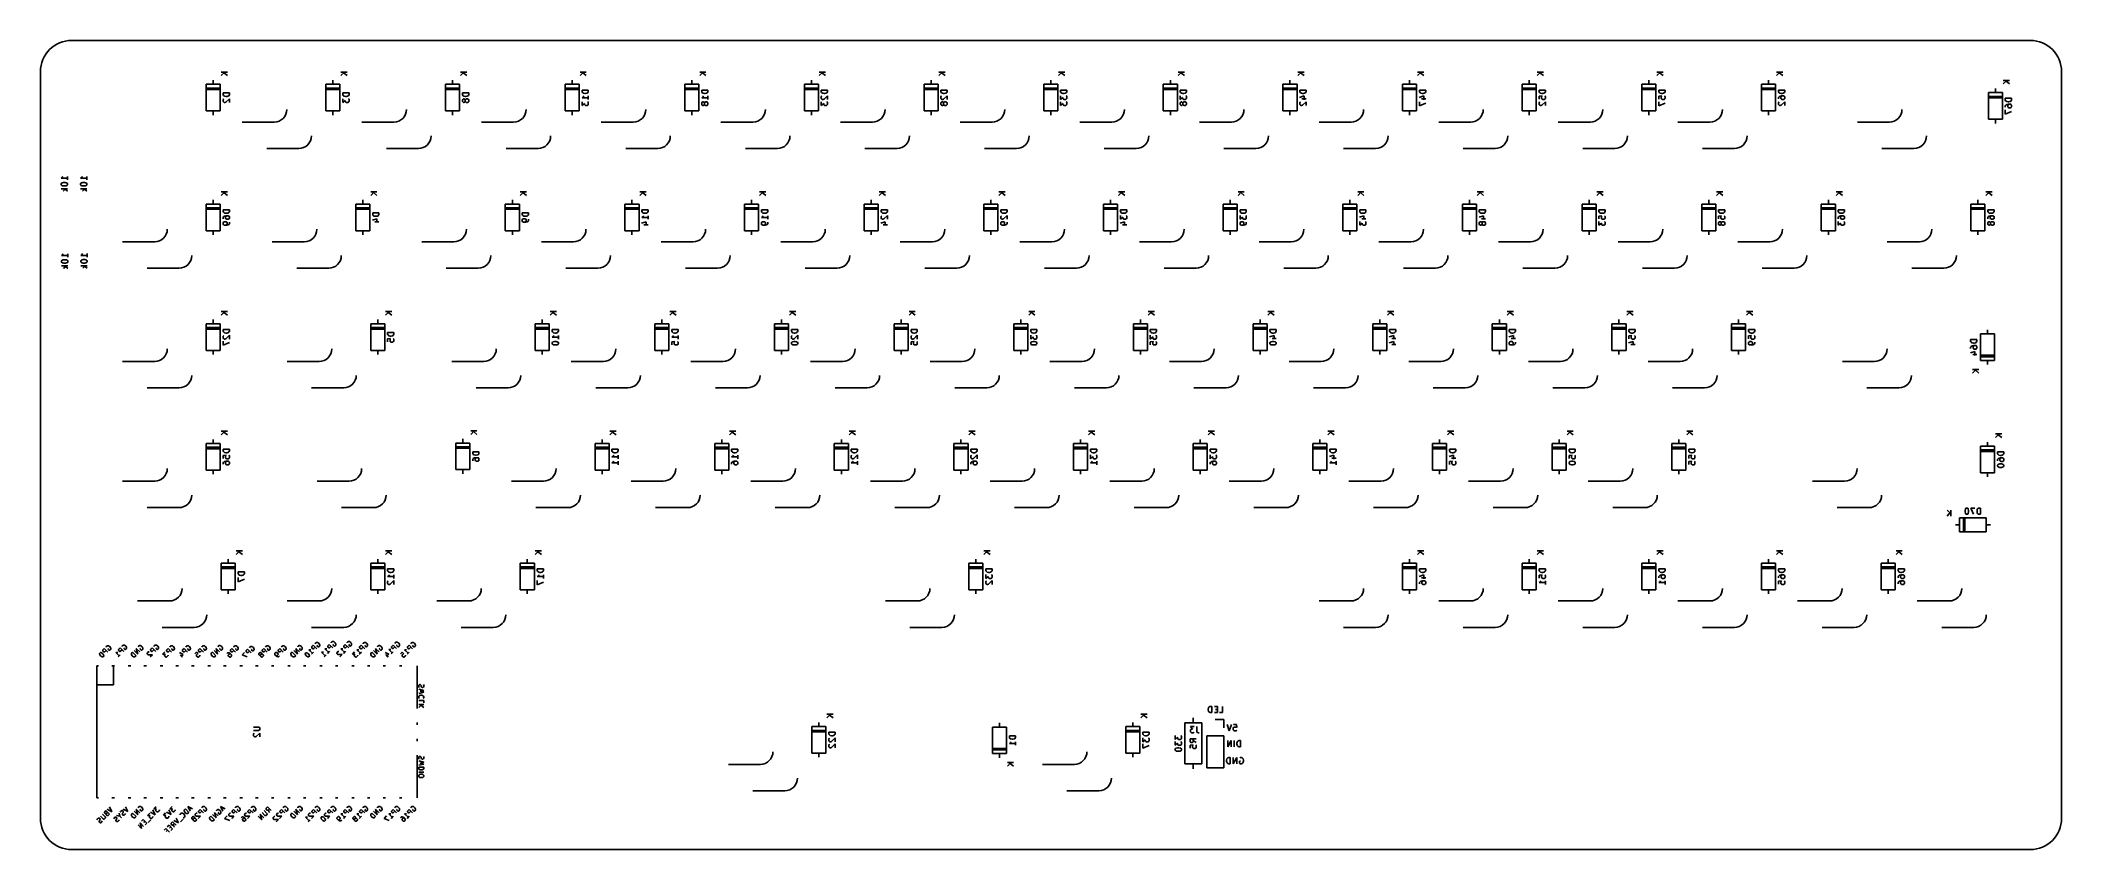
# Model space of a CAD drawing. Extents: x 64 to 386, y -179 to -51.
import ezdxf

# ---------------------------------------------------------------- set-up
doc = ezdxf.new("R2010")
doc.units = 0
doc.layers.add('BLACK', color=7, linetype='CONTINUOUS')

msp = doc.modelspace()

# ---------------------------------------------------------------- linework, layer by layer
at = {"layer": 'BLACK', "linetype": 'CONTINUOUS'}
for p, q in [((380.87, -50.51), (69.04, -50.51)), ((64.04, -55.51), (64.04, -174.26)), ((92.68, -57.49), (90.44, -57.49)), ((90.44, -57.49), (90.44, -61.73)), ((91.56, -56.84), (91.56, -57.49)), ((92.68, -61.73), (92.68, -57.49)), ((93.8124, -55.5381), (92.8124, -55.5381)), ((92.8124, -56.1095), (93.3838, -55.5381)), ((93.8124, -56.1095), (93.241, -55.681)), ((111.73, -57.49), (109.49, -57.49)), ((109.49, -57.49), (109.49, -61.73)), ((110.61, -56.84), (110.61, -57.49)), ((111.73, -61.73), (111.73, -57.49)), ((112.862, -55.5381), (111.862, -55.5381)), ((111.862, -56.1095), (112.434, -55.5381)), ((112.862, -56.1095), (112.291, -55.681)), ((130.78, -57.49), (128.54, -57.49)), ((128.54, -57.49), (128.54, -61.73)), ((129.66, -56.84), (129.66, -57.49)), ((130.78, -61.73), (130.78, -57.49)), ((131.912, -55.5381), (130.912, -55.5381)), ((130.912, -56.1095), (131.484, -55.5381)), ((131.912, -56.1095), (131.341, -55.681)), ((149.83, -57.49), (147.59, -57.49)), ((147.59, -57.49), (147.59, -61.73)), ((148.71, -56.84), (148.71, -57.49)), ((149.83, -61.73), (149.83, -57.49)), ((150.962, -55.5381), (149.962, -55.5381)), ((149.962, -56.1095), (150.534, -55.5381)), ((150.962, -56.1095), (150.391, -55.681)), ((168.88, -57.49), (166.64, -57.49)), ((166.64, -57.49), (166.64, -61.73)), ((167.76, -56.84), (167.76, -57.49)), ((168.88, -61.73), (168.88, -57.49)), ((170.012, -55.5381), (169.012, -55.5381)), ((169.012, -56.1095), (169.584, -55.5381)), ((170.012, -56.1095), (169.441, -55.681)), ((187.93, -57.49), (185.69, -57.49)), ((185.69, -57.49), (185.69, -61.73)), ((186.81, -56.84), (186.81, -57.49)), ((187.93, -61.73), (187.93, -57.49)), ((189.062, -55.5381), (188.062, -55.5381)), ((188.062, -56.1095), (188.634, -55.5381)), ((189.062, -56.1095), (188.491, -55.681)), ((206.98, -57.49), (204.74, -57.49)), ((204.74, -57.49), (204.74, -61.73)), ((205.86, -56.84), (205.86, -57.49)), ((206.98, -61.73), (206.98, -57.49)), ((208.112, -55.5381), (207.112, -55.5381)), ((207.112, -56.1095), (207.684, -55.5381)), ((208.112, -56.1095), (207.541, -55.681)), ((226.03, -57.49), (223.79, -57.49)), ((223.79, -57.49), (223.79, -61.73)), ((224.91, -56.84), (224.91, -57.49)), ((226.03, -61.73), (226.03, -57.49)), ((227.162, -55.5381), (226.162, -55.5381)), ((226.162, -56.1095), (226.734, -55.5381)), ((227.162, -56.1095), (226.591, -55.681)), ((245.08, -57.49), (242.84, -57.49)), ((242.84, -57.49), (242.84, -61.73)), ((243.96, -56.84), (243.96, -57.49)), ((245.08, -61.73), (245.08, -57.49)), ((246.212, -55.5381), (245.212, -55.5381)), ((245.212, -56.1095), (245.784, -55.5381)), ((246.212, -56.1095), (245.641, -55.681)), ((264.13, -57.49), (261.89, -57.49)), ((261.89, -57.49), (261.89, -61.73)), ((263.01, -56.84), (263.01, -57.49)), ((264.13, -61.73), (264.13, -57.49)), ((265.262, -55.5381), (264.262, -55.5381)), ((264.262, -56.1095), (264.834, -55.5381)), ((265.262, -56.1095), (264.691, -55.681)), ((283.18, -57.49), (280.94, -57.49)), ((280.94, -57.49), (280.94, -61.73)), ((282.06, -56.84), (282.06, -57.49)), ((283.18, -61.73), (283.18, -57.49)), ((284.312, -55.5381), (283.312, -55.5381)), ((283.312, -56.1095), (283.884, -55.5381)), ((284.312, -56.1095), (283.741, -55.681)), ((302.23, -57.49), (299.99, -57.49)), ((299.99, -57.49), (299.99, -61.73)), ((301.11, -56.84), (301.11, -57.49)), ((302.23, -61.73), (302.23, -57.49)), ((303.362, -55.5381), (302.362, -55.5381)), ((302.362, -56.1095), (302.934, -55.5381)), ((303.362, -56.1095), (302.791, -55.681)), ((321.28, -57.49), (319.04, -57.49)), ((319.04, -57.49), (319.04, -61.73)), ((320.16, -56.84), (320.16, -57.49)), ((321.28, -61.73), (321.28, -57.49)), ((322.412, -55.5381), (321.412, -55.5381)), ((321.412, -56.1095), (321.984, -55.5381)), ((322.412, -56.1095), (321.841, -55.681)), ((340.33, -57.49), (338.09, -57.49)), ((338.09, -57.49), (338.09, -61.73)), ((339.21, -56.84), (339.21, -57.49)), ((340.33, -61.73), (340.33, -57.49)), ((341.462, -55.5381), (340.462, -55.5381)), ((340.462, -56.1095), (341.034, -55.5381)), ((341.462, -56.1095), (340.891, -55.681)), ((377.592, -56.8581), (376.592, -56.8581)), ((376.592, -57.4295), (377.164, -56.8581)), ((377.592, -57.4295), (377.021, -57.001)), ((385.87, -174.26), (385.87, -55.51)), ((92.68, -58.09), (90.44, -58.09)), ((92.68, -58.21), (90.44, -58.21)), ((92.68, -58.33), (90.44, -58.33)), ((94.1324, -58.8719), (93.1324, -58.8719)), ((93.1324, -58.8719), (93.1324, -59.11)), ((93.1324, -59.11), (93.18, -59.2529)), ((93.18, -59.8719), (93.1324, -59.9671)), ((93.1324, -59.9671), (93.1324, -60.2052)), ((93.1324, -60.2052), (93.18, -60.3005)), ((93.18, -59.2529), (93.2752, -59.3481)), ((93.2276, -59.8243), (93.18, -59.8719)), ((93.18, -60.3005), (93.2276, -60.3481)), ((93.2276, -60.3481), (93.3229, -60.3957)), ((93.2752, -59.3481), (93.3705, -59.3957)), ((93.3229, -60.3957), (93.4181, -60.3957)), ((93.3705, -59.3957), (93.561, -59.4433)), ((93.4181, -60.3957), (93.561, -60.3481)), ((93.561, -59.4433), (93.7038, -59.4433)), ((93.561, -60.3481), (94.1324, -59.7767)), ((93.7038, -59.4433), (93.8943, -59.3957)), ((93.8943, -59.3957), (93.9895, -59.3481)), ((93.9895, -59.3481), (94.0848, -59.2529)), ((94.0848, -59.2529), (94.1324, -59.11)), ((94.1324, -59.11), (94.1324, -58.8719)), ((94.1324, -59.7767), (94.1324, -60.3957)), ((111.73, -58.09), (109.49, -58.09)), ((111.73, -58.21), (109.49, -58.21)), ((111.73, -58.33), (109.49, -58.33)), ((113.182, -58.8719), (112.182, -58.8719)), ((112.182, -58.8719), (112.182, -59.11)), ((112.182, -59.11), (112.23, -59.2529)), ((112.182, -59.7767), (112.182, -60.3957)), ((112.182, -60.3957), (112.563, -60.0624)), ((112.23, -59.2529), (112.325, -59.3481)), ((112.325, -59.3481), (112.42, -59.3957)), ((112.42, -59.3957), (112.611, -59.4433)), ((112.563, -60.0624), (112.563, -60.2052)), ((112.563, -60.2052), (112.611, -60.3005)), ((112.611, -59.4433), (112.754, -59.4433)), ((112.611, -60.3005), (112.659, -60.3481)), ((112.659, -60.3481), (112.754, -60.3957)), ((112.754, -59.4433), (112.944, -59.3957)), ((112.754, -60.3957), (112.992, -60.3957)), ((112.944, -59.3957), (113.04, -59.3481)), ((112.992, -60.3957), (113.087, -60.3481)), ((113.04, -59.3481), (113.135, -59.2529)), ((113.135, -59.8243), (113.087, -59.7767)), ((113.087, -60.3481), (113.135, -60.3005)), ((113.135, -59.2529), (113.182, -59.11)), ((113.182, -59.9195), (113.135, -59.8243)), ((113.135, -60.3005), (113.182, -60.2052)), ((113.182, -59.11), (113.182, -58.8719)), ((113.182, -60.2052), (113.182, -59.9195)), ((130.78, -58.09), (128.54, -58.09)), ((130.78, -58.21), (128.54, -58.21)), ((130.78, -58.33), (128.54, -58.33)), ((132.232, -58.8719), (131.232, -58.8719)), ((131.232, -58.8719), (131.232, -59.11)), ((131.232, -59.11), (131.28, -59.2529)), ((131.28, -59.9195), (131.232, -60.0148)), ((131.232, -60.0148), (131.232, -60.2052)), ((131.232, -60.2052), (131.28, -60.3005)), ((131.28, -59.2529), (131.375, -59.3481)), ((131.328, -59.8719), (131.28, -59.9195)), ((131.28, -60.3005), (131.328, -60.3481)), ((131.423, -59.8243), (131.328, -59.8719)), ((131.328, -60.3481), (131.423, -60.3957)), ((131.375, -59.3481), (131.47, -59.3957)), ((131.47, -59.8243), (131.423, -59.8243)), ((131.423, -60.3957), (131.47, -60.3957)), ((131.47, -59.3957), (131.661, -59.4433)), ((131.566, -59.8719), (131.47, -59.8243)), ((131.47, -60.3957), (131.566, -60.3481)), ((131.613, -59.9195), (131.566, -59.8719)), ((131.566, -60.3481), (131.613, -60.3005)), ((131.661, -60.0148), (131.613, -59.9195)), ((131.613, -60.3005), (131.661, -60.2052)), ((131.661, -59.4433), (131.804, -59.4433)), ((131.661, -60.0148), (131.709, -59.9195)), ((131.661, -60.2052), (131.661, -60.0148)), ((131.709, -60.3005), (131.661, -60.2052)), ((131.709, -59.9195), (131.756, -59.8719)), ((131.756, -60.3481), (131.709, -60.3005)), ((131.756, -59.8719), (131.851, -59.8243)), ((131.851, -60.3957), (131.756, -60.3481)), ((131.804, -59.4433), (131.994, -59.3957)), ((131.851, -59.8243), (132.042, -59.8243)), ((132.042, -60.3957), (131.851, -60.3957)), ((131.994, -59.3957), (132.09, -59.3481)), ((132.042, -59.8243), (132.137, -59.8719)), ((132.137, -60.3481), (132.042, -60.3957)), ((132.09, -59.3481), (132.185, -59.2529)), ((132.137, -59.8719), (132.185, -59.9195)), ((132.185, -60.3005), (132.137, -60.3481)), ((132.185, -59.2529), (132.232, -59.11)), ((132.185, -59.9195), (132.232, -60.0148)), ((132.232, -60.2052), (132.185, -60.3005)), ((132.232, -59.11), (132.232, -58.8719)), ((132.232, -60.0148), (132.232, -60.2052)), ((149.83, -58.09), (147.59, -58.09)), ((149.83, -58.21), (147.59, -58.21)), ((149.83, -58.33), (147.59, -58.33)), ((151.282, -58.3957), (150.282, -58.3957)), ((150.282, -58.3957), (150.282, -58.6338)), ((150.282, -58.6338), (150.33, -58.7767)), ((150.282, -59.6338), (150.425, -59.5386)), ((151.282, -59.6338), (150.282, -59.6338)), ((150.282, -60.2529), (150.282, -60.8719)), ((150.282, -60.8719), (150.663, -60.5386)), ((150.33, -58.7767), (150.425, -58.8719)), ((150.425, -58.8719), (150.52, -58.9195)), ((150.425, -59.5386), (150.52, -59.4433)), ((150.52, -58.9195), (150.711, -58.9671)), ((150.52, -59.4433), (150.568, -59.3481)), ((150.663, -60.5386), (150.663, -60.6814)), ((150.663, -60.6814), (150.711, -60.7767)), ((150.711, -58.9671), (150.854, -58.9671)), ((150.711, -60.7767), (150.759, -60.8243)), ((150.759, -60.8243), (150.854, -60.8719)), ((150.854, -58.9671), (151.044, -58.9195)), ((150.854, -60.8719), (151.092, -60.8719)), ((151.044, -58.9195), (151.14, -58.8719)), ((151.092, -60.8719), (151.187, -60.8243)), ((151.14, -58.8719), (151.235, -58.7767)), ((151.235, -60.3005), (151.187, -60.2529)), ((151.187, -60.8243), (151.235, -60.7767)), ((151.235, -58.7767), (151.282, -58.6338)), ((151.282, -60.3957), (151.235, -60.3005)), ((151.235, -60.7767), (151.282, -60.6814)), ((151.282, -58.6338), (151.282, -58.3957)), ((151.282, -59.9195), (151.282, -59.3481)), ((151.282, -60.6814), (151.282, -60.3957)), ((168.88, -58.09), (166.64, -58.09)), ((168.88, -58.21), (166.64, -58.21)), ((168.88, -58.33), (166.64, -58.33)), ((170.332, -58.3957), (169.332, -58.3957)), ((169.332, -58.3957), (169.332, -58.6338)), ((169.332, -58.6338), (169.38, -58.7767)), ((169.332, -59.6338), (169.475, -59.5386)), ((170.332, -59.6338), (169.332, -59.6338)), ((169.38, -60.3957), (169.332, -60.491)), ((169.332, -60.491), (169.332, -60.6814)), ((169.332, -60.6814), (169.38, -60.7767)), ((169.38, -58.7767), (169.475, -58.8719)), ((169.428, -60.3481), (169.38, -60.3957)), ((169.38, -60.7767), (169.428, -60.8243)), ((169.523, -60.3005), (169.428, -60.3481)), ((169.428, -60.8243), (169.523, -60.8719)), ((169.475, -58.8719), (169.57, -58.9195)), ((169.475, -59.5386), (169.57, -59.4433)), ((169.57, -60.3005), (169.523, -60.3005)), ((169.523, -60.8719), (169.57, -60.8719)), ((169.57, -58.9195), (169.761, -58.9671)), ((169.57, -59.4433), (169.618, -59.3481)), ((169.666, -60.3481), (169.57, -60.3005)), ((169.57, -60.8719), (169.666, -60.8243)), ((169.713, -60.3957), (169.666, -60.3481)), ((169.666, -60.8243), (169.713, -60.7767)), ((169.761, -60.491), (169.713, -60.3957)), ((169.713, -60.7767), (169.761, -60.6814)), ((169.761, -58.9671), (169.904, -58.9671)), ((169.761, -60.491), (169.809, -60.3957)), ((169.761, -60.6814), (169.761, -60.491)), ((169.809, -60.7767), (169.761, -60.6814)), ((169.809, -60.3957), (169.856, -60.3481)), ((169.856, -60.8243), (169.809, -60.7767)), ((169.856, -60.3481), (169.951, -60.3005)), ((169.951, -60.8719), (169.856, -60.8243)), ((169.904, -58.9671), (170.094, -58.9195)), ((169.951, -60.3005), (170.142, -60.3005)), ((170.142, -60.8719), (169.951, -60.8719)), ((170.094, -58.9195), (170.19, -58.8719)), ((170.142, -60.3005), (170.237, -60.3481)), ((170.237, -60.8243), (170.142, -60.8719)), ((170.19, -58.8719), (170.285, -58.7767)), ((170.237, -60.3481), (170.285, -60.3957)), ((170.285, -60.7767), (170.237, -60.8243)), ((170.285, -58.7767), (170.332, -58.6338)), ((170.285, -60.3957), (170.332, -60.491)), ((170.332, -60.6814), (170.285, -60.7767)), ((170.332, -58.6338), (170.332, -58.3957)), ((170.332, -59.9195), (170.332, -59.3481)), ((170.332, -60.491), (170.332, -60.6814)), ((187.93, -58.09), (185.69, -58.09)), ((187.93, -58.21), (185.69, -58.21)), ((187.93, -58.33), (185.69, -58.33)), ((189.382, -58.3957), (188.382, -58.3957)), ((188.382, -58.3957), (188.382, -58.6338)), ((188.382, -58.6338), (188.43, -58.7767)), ((188.43, -59.3957), (188.382, -59.491)), ((188.382, -59.491), (188.382, -59.729)), ((188.382, -59.729), (188.43, -59.8243)), ((188.382, -60.2529), (188.382, -60.8719)), ((188.382, -60.8719), (188.763, -60.5386)), ((188.43, -58.7767), (188.525, -58.8719)), ((188.478, -59.3481), (188.43, -59.3957)), ((188.43, -59.8243), (188.478, -59.8719)), ((188.478, -59.8719), (188.573, -59.9195)), ((188.525, -58.8719), (188.62, -58.9195)), ((188.573, -59.9195), (188.668, -59.9195)), ((188.62, -58.9195), (188.811, -58.9671)), ((188.668, -59.9195), (188.811, -59.8719)), ((188.763, -60.5386), (188.763, -60.6814)), ((188.763, -60.6814), (188.811, -60.7767)), ((188.811, -58.9671), (188.954, -58.9671)), ((188.811, -59.8719), (189.382, -59.3005)), ((188.811, -60.7767), (188.859, -60.8243)), ((188.859, -60.8243), (188.954, -60.8719)), ((188.954, -58.9671), (189.144, -58.9195)), ((188.954, -60.8719), (189.192, -60.8719)), ((189.144, -58.9195), (189.24, -58.8719)), ((189.192, -60.8719), (189.287, -60.8243)), ((189.24, -58.8719), (189.335, -58.7767)), ((189.335, -60.3005), (189.287, -60.2529)), ((189.287, -60.8243), (189.335, -60.7767)), ((189.335, -58.7767), (189.382, -58.6338)), ((189.382, -60.3957), (189.335, -60.3005)), ((189.335, -60.7767), (189.382, -60.6814)), ((189.382, -58.6338), (189.382, -58.3957)), ((189.382, -59.3005), (189.382, -59.9195)), ((189.382, -60.6814), (189.382, -60.3957)), ((206.98, -58.09), (204.74, -58.09)), ((206.98, -58.21), (204.74, -58.21)), ((206.98, -58.33), (204.74, -58.33)), ((208.432, -58.3957), (207.432, -58.3957)), ((207.432, -58.3957), (207.432, -58.6338)), ((207.432, -58.6338), (207.48, -58.7767)), ((207.48, -59.3957), (207.432, -59.491)), ((207.432, -59.491), (207.432, -59.729)), ((207.432, -59.729), (207.48, -59.8243)), ((207.48, -60.3957), (207.432, -60.491)), ((207.432, -60.491), (207.432, -60.6814)), ((207.432, -60.6814), (207.48, -60.7767)), ((207.48, -58.7767), (207.575, -58.8719)), ((207.528, -59.3481), (207.48, -59.3957)), ((207.48, -59.8243), (207.528, -59.8719)), ((207.528, -60.3481), (207.48, -60.3957)), ((207.48, -60.7767), (207.528, -60.8243)), ((207.528, -59.8719), (207.623, -59.9195)), ((207.623, -60.3005), (207.528, -60.3481)), ((207.528, -60.8243), (207.623, -60.8719)), ((207.575, -58.8719), (207.67, -58.9195)), ((207.623, -59.9195), (207.718, -59.9195)), ((207.67, -60.3005), (207.623, -60.3005)), ((207.623, -60.8719), (207.67, -60.8719)), ((207.67, -58.9195), (207.861, -58.9671)), ((207.766, -60.3481), (207.67, -60.3005)), ((207.67, -60.8719), (207.766, -60.8243)), ((207.718, -59.9195), (207.861, -59.8719)), ((207.813, -60.3957), (207.766, -60.3481)), ((207.766, -60.8243), (207.813, -60.7767)), ((207.861, -60.491), (207.813, -60.3957)), ((207.813, -60.7767), (207.861, -60.6814)), ((207.861, -58.9671), (208.004, -58.9671)), ((207.861, -59.8719), (208.432, -59.3005)), ((207.861, -60.491), (207.909, -60.3957)), ((207.861, -60.6814), (207.861, -60.491)), ((207.909, -60.7767), (207.861, -60.6814)), ((207.909, -60.3957), (207.956, -60.3481)), ((207.956, -60.8243), (207.909, -60.7767)), ((207.956, -60.3481), (208.051, -60.3005)), ((208.051, -60.8719), (207.956, -60.8243)), ((208.004, -58.9671), (208.194, -58.9195)), ((208.051, -60.3005), (208.242, -60.3005)), ((208.242, -60.8719), (208.051, -60.8719)), ((208.194, -58.9195), (208.29, -58.8719)), ((208.242, -60.3005), (208.337, -60.3481)), ((208.337, -60.8243), (208.242, -60.8719)), ((208.29, -58.8719), (208.385, -58.7767)), ((208.337, -60.3481), (208.385, -60.3957)), ((208.385, -60.7767), (208.337, -60.8243)), ((208.385, -58.7767), (208.432, -58.6338)), ((208.385, -60.3957), (208.432, -60.491)), ((208.432, -60.6814), (208.385, -60.7767)), ((208.432, -58.6338), (208.432, -58.3957)), ((208.432, -59.3005), (208.432, -59.9195)), ((208.432, -60.491), (208.432, -60.6814)), ((226.03, -58.09), (223.79, -58.09)), ((226.03, -58.21), (223.79, -58.21)), ((226.03, -58.33), (223.79, -58.33)), ((227.482, -58.3957), (226.482, -58.3957)), ((226.482, -58.3957), (226.482, -58.6338)), ((226.482, -58.6338), (226.53, -58.7767)), ((226.482, -59.3005), (226.482, -59.9195)), ((226.482, -59.9195), (226.863, -59.5862)), ((226.482, -60.2529), (226.482, -60.8719)), ((226.482, -60.8719), (226.863, -60.5386)), ((226.53, -58.7767), (226.625, -58.8719)), ((226.625, -58.8719), (226.72, -58.9195)), ((226.72, -58.9195), (226.911, -58.9671)), ((226.863, -59.5862), (226.863, -59.729)), ((226.863, -59.729), (226.911, -59.8243)), ((226.863, -60.5386), (226.863, -60.6814)), ((226.863, -60.6814), (226.911, -60.7767)), ((226.911, -58.9671), (227.054, -58.9671)), ((226.911, -59.8243), (226.959, -59.8719)), ((226.911, -60.7767), (226.959, -60.8243)), ((226.959, -59.8719), (227.054, -59.9195)), ((226.959, -60.8243), (227.054, -60.8719)), ((227.054, -58.9671), (227.244, -58.9195)), ((227.054, -59.9195), (227.292, -59.9195)), ((227.054, -60.8719), (227.292, -60.8719)), ((227.244, -58.9195), (227.34, -58.8719)), ((227.292, -59.9195), (227.387, -59.8719)), ((227.292, -60.8719), (227.387, -60.8243)), ((227.34, -58.8719), (227.435, -58.7767)), ((227.435, -59.3481), (227.387, -59.3005)), ((227.387, -59.8719), (227.435, -59.8243)), ((227.435, -60.3005), (227.387, -60.2529)), ((227.387, -60.8243), (227.435, -60.7767)), ((227.435, -58.7767), (227.482, -58.6338)), ((227.482, -59.4433), (227.435, -59.3481)), ((227.435, -59.8243), (227.482, -59.729)), ((227.482, -60.3957), (227.435, -60.3005)), ((227.435, -60.7767), (227.482, -60.6814)), ((227.482, -58.6338), (227.482, -58.3957)), ((227.482, -59.729), (227.482, -59.4433)), ((227.482, -60.6814), (227.482, -60.3957)), ((245.08, -58.09), (242.84, -58.09)), ((245.08, -58.21), (242.84, -58.21)), ((245.08, -58.33), (242.84, -58.33)), ((246.532, -58.3957), (245.532, -58.3957)), ((245.532, -58.3957), (245.532, -58.6338)), ((245.532, -58.6338), (245.58, -58.7767)), ((245.532, -59.3005), (245.532, -59.9195)), ((245.532, -59.9195), (245.913, -59.5862)), ((245.58, -60.3957), (245.532, -60.491)), ((245.532, -60.491), (245.532, -60.6814)), ((245.532, -60.6814), (245.58, -60.7767)), ((245.58, -58.7767), (245.675, -58.8719)), ((245.628, -60.3481), (245.58, -60.3957)), ((245.58, -60.7767), (245.628, -60.8243)), ((245.723, -60.3005), (245.628, -60.3481)), ((245.628, -60.8243), (245.723, -60.8719)), ((245.675, -58.8719), (245.77, -58.9195)), ((245.77, -60.3005), (245.723, -60.3005)), ((245.723, -60.8719), (245.77, -60.8719)), ((245.77, -58.9195), (245.961, -58.9671)), ((245.866, -60.3481), (245.77, -60.3005)), ((245.77, -60.8719), (245.866, -60.8243)), ((245.913, -60.3957), (245.866, -60.3481)), ((245.866, -60.8243), (245.913, -60.7767)), ((245.913, -59.5862), (245.913, -59.729)), ((245.913, -59.729), (245.961, -59.8243)), ((245.961, -60.491), (245.913, -60.3957)), ((245.913, -60.7767), (245.961, -60.6814)), ((245.961, -58.9671), (246.104, -58.9671)), ((245.961, -59.8243), (246.009, -59.8719)), ((245.961, -60.491), (246.009, -60.3957)), ((245.961, -60.6814), (245.961, -60.491)), ((246.009, -60.7767), (245.961, -60.6814)), ((246.009, -59.8719), (246.104, -59.9195)), ((246.009, -60.3957), (246.056, -60.3481)), ((246.056, -60.8243), (246.009, -60.7767)), ((246.056, -60.3481), (246.151, -60.3005)), ((246.151, -60.8719), (246.056, -60.8243)), ((246.104, -58.9671), (246.294, -58.9195)), ((246.104, -59.9195), (246.342, -59.9195)), ((246.151, -60.3005), (246.342, -60.3005)), ((246.342, -60.8719), (246.151, -60.8719)), ((246.294, -58.9195), (246.39, -58.8719)), ((246.342, -59.9195), (246.437, -59.8719)), ((246.342, -60.3005), (246.437, -60.3481)), ((246.437, -60.8243), (246.342, -60.8719)), ((246.39, -58.8719), (246.485, -58.7767)), ((246.485, -59.3481), (246.437, -59.3005)), ((246.437, -59.8719), (246.485, -59.8243)), ((246.437, -60.3481), (246.485, -60.3957)), ((246.485, -60.7767), (246.437, -60.8243)), ((246.485, -58.7767), (246.532, -58.6338)), ((246.532, -59.4433), (246.485, -59.3481)), ((246.485, -59.8243), (246.532, -59.729)), ((246.485, -60.3957), (246.532, -60.491)), ((246.532, -60.6814), (246.485, -60.7767)), ((246.532, -58.6338), (246.532, -58.3957)), ((246.532, -59.729), (246.532, -59.4433)), ((246.532, -60.491), (246.532, -60.6814)), ((264.13, -58.09), (261.89, -58.09)), ((264.13, -58.21), (261.89, -58.21)), ((264.13, -58.33), (261.89, -58.33)), ((264.535, -59.5862), (265.249, -59.3481)), ((265.582, -58.3957), (264.582, -58.3957)), ((264.582, -58.3957), (264.582, -58.6338)), ((264.582, -58.6338), (264.63, -58.7767)), ((264.63, -60.3481), (264.582, -60.4433)), ((264.582, -60.4433), (264.582, -60.6814)), ((264.582, -60.6814), (264.63, -60.7767)), ((264.63, -58.7767), (264.725, -58.8719)), ((264.678, -60.3005), (264.63, -60.3481)), ((264.63, -60.7767), (264.678, -60.8243)), ((264.678, -60.8243), (264.773, -60.8719)), ((264.725, -58.8719), (264.82, -58.9195)), ((264.773, -60.8719), (264.868, -60.8719)), ((264.82, -58.9195), (265.011, -58.9671)), ((264.868, -60.8719), (265.011, -60.8243)), ((264.916, -59.8243), (265.582, -59.8243)), ((265.011, -58.9671), (265.154, -58.9671)), ((265.011, -60.8243), (265.582, -60.2529)), ((265.154, -58.9671), (265.344, -58.9195)), ((265.249, -59.3481), (265.249, -59.9671)), ((265.344, -58.9195), (265.44, -58.8719)), ((265.44, -58.8719), (265.535, -58.7767)), ((265.535, -58.7767), (265.582, -58.6338)), ((265.582, -58.6338), (265.582, -58.3957)), ((265.582, -60.2529), (265.582, -60.8719)), ((283.18, -58.09), (280.94, -58.09)), ((283.18, -58.21), (280.94, -58.21)), ((283.18, -58.33), (280.94, -58.33)), ((283.585, -59.5862), (284.299, -59.3481)), ((284.632, -58.3957), (283.632, -58.3957)), ((283.632, -58.3957), (283.632, -58.6338)), ((283.632, -58.6338), (283.68, -58.7767)), ((283.632, -60.2529), (283.632, -60.9195)), ((283.632, -60.9195), (284.632, -60.491)), ((283.68, -58.7767), (283.775, -58.8719)), ((283.775, -58.8719), (283.87, -58.9195)), ((283.87, -58.9195), (284.061, -58.9671)), ((283.966, -59.8243), (284.632, -59.8243)), ((284.061, -58.9671), (284.204, -58.9671)), ((284.204, -58.9671), (284.394, -58.9195)), ((284.299, -59.3481), (284.299, -59.9671)), ((284.394, -58.9195), (284.49, -58.8719)), ((284.49, -58.8719), (284.585, -58.7767)), ((284.585, -58.7767), (284.632, -58.6338)), ((284.632, -58.6338), (284.632, -58.3957)), ((302.23, -58.09), (299.99, -58.09)), ((302.23, -58.21), (299.99, -58.21)), ((302.23, -58.33), (299.99, -58.33)), ((303.682, -58.3957), (302.682, -58.3957)), ((302.682, -58.3957), (302.682, -58.6338)), ((302.682, -58.6338), (302.73, -58.7767)), ((302.682, -59.3957), (303.159, -59.3481)), ((302.682, -59.8719), (302.682, -59.3957)), ((302.73, -60.3481), (302.682, -60.4433)), ((302.682, -60.4433), (302.682, -60.6814)), ((302.682, -60.6814), (302.73, -60.7767)), ((302.73, -58.7767), (302.825, -58.8719)), ((302.778, -60.3005), (302.73, -60.3481)), ((302.73, -60.7767), (302.778, -60.8243)), ((302.778, -60.8243), (302.873, -60.8719)), ((302.825, -58.8719), (302.92, -58.9195)), ((302.873, -60.8719), (302.968, -60.8719)), ((302.92, -58.9195), (303.111, -58.9671)), ((302.968, -60.8719), (303.111, -60.8243)), ((303.111, -59.3957), (303.063, -59.491)), ((303.063, -59.491), (303.063, -59.729)), ((303.063, -59.729), (303.111, -59.8243)), ((303.111, -58.9671), (303.254, -58.9671)), ((303.159, -59.3481), (303.111, -59.3957)), ((303.111, -59.8243), (303.159, -59.8719)), ((303.111, -60.8243), (303.682, -60.2529)), ((303.159, -59.8719), (303.254, -59.9195)), ((303.254, -58.9671), (303.444, -58.9195)), ((303.254, -59.9195), (303.492, -59.9195)), ((303.444, -58.9195), (303.54, -58.8719)), ((303.492, -59.9195), (303.587, -59.8719)), ((303.54, -58.8719), (303.635, -58.7767)), ((303.635, -59.3957), (303.587, -59.3481)), ((303.587, -59.8719), (303.635, -59.8243)), ((303.635, -58.7767), (303.682, -58.6338)), ((303.682, -59.491), (303.635, -59.3957)), ((303.635, -59.8243), (303.682, -59.729)), ((303.682, -58.6338), (303.682, -58.3957)), ((303.682, -59.729), (303.682, -59.491)), ((303.682, -60.2529), (303.682, -60.8719)), ((321.28, -58.09), (319.04, -58.09)), ((321.28, -58.21), (319.04, -58.21)), ((321.28, -58.33), (319.04, -58.33)), ((322.732, -58.3957), (321.732, -58.3957)), ((321.732, -58.3957), (321.732, -58.6338)), ((321.732, -58.6338), (321.78, -58.7767)), ((321.732, -59.3957), (322.209, -59.3481)), ((321.732, -59.8719), (321.732, -59.3957)), ((321.732, -60.2529), (321.732, -60.9195)), ((321.732, -60.9195), (322.732, -60.491)), ((321.78, -58.7767), (321.875, -58.8719)), ((321.875, -58.8719), (321.97, -58.9195)), ((321.97, -58.9195), (322.161, -58.9671)), ((322.161, -59.3957), (322.113, -59.491)), ((322.113, -59.491), (322.113, -59.729)), ((322.113, -59.729), (322.161, -59.8243)), ((322.161, -58.9671), (322.304, -58.9671)), ((322.209, -59.3481), (322.161, -59.3957)), ((322.161, -59.8243), (322.209, -59.8719)), ((322.209, -59.8719), (322.304, -59.9195)), ((322.304, -58.9671), (322.494, -58.9195)), ((322.304, -59.9195), (322.542, -59.9195)), ((322.494, -58.9195), (322.59, -58.8719)), ((322.542, -59.9195), (322.637, -59.8719)), ((322.59, -58.8719), (322.685, -58.7767)), ((322.685, -59.3957), (322.637, -59.3481)), ((322.637, -59.8719), (322.685, -59.8243)), ((322.685, -58.7767), (322.732, -58.6338)), ((322.732, -59.491), (322.685, -59.3957)), ((322.685, -59.8243), (322.732, -59.729)), ((322.732, -58.6338), (322.732, -58.3957)), ((322.732, -59.729), (322.732, -59.491)), ((340.33, -58.09), (338.09, -58.09)), ((340.33, -58.21), (338.09, -58.21)), ((340.33, -58.33), (338.09, -58.33)), ((341.782, -58.3957), (340.782, -58.3957)), ((340.782, -58.3957), (340.782, -58.6338)), ((340.782, -58.6338), (340.83, -58.7767)), ((340.782, -59.6338), (340.83, -59.5386)), ((340.782, -59.8243), (340.782, -59.6338)), ((340.83, -60.3481), (340.782, -60.4433)), ((340.782, -60.4433), (340.782, -60.6814)), ((340.782, -60.6814), (340.83, -60.7767)), ((340.83, -58.7767), (340.925, -58.8719)), ((340.83, -59.5386), (340.878, -59.491)), ((340.878, -60.3005), (340.83, -60.3481)), ((340.83, -60.7767), (340.878, -60.8243)), ((340.878, -59.491), (341.02, -59.3957)), ((340.878, -60.8243), (340.973, -60.8719)), ((340.925, -58.8719), (341.02, -58.9195)), ((340.973, -60.8719), (341.068, -60.8719)), ((341.02, -58.9195), (341.211, -58.9671)), ((341.02, -59.3957), (341.211, -59.3481)), ((341.068, -60.8719), (341.211, -60.8243)), ((341.163, -59.5386), (341.211, -59.4433)), ((341.163, -59.729), (341.163, -59.5386)), ((341.211, -59.8243), (341.163, -59.729)), ((341.211, -58.9671), (341.354, -58.9671)), ((341.211, -59.3481), (341.592, -59.3481)), ((341.211, -59.4433), (341.259, -59.3957)), ((341.259, -59.8719), (341.211, -59.8243)), ((341.211, -60.8243), (341.782, -60.2529)), ((341.259, -59.3957), (341.354, -59.3481)), ((341.354, -59.9195), (341.259, -59.8719)), ((341.354, -58.9671), (341.544, -58.9195)), ((341.592, -59.9195), (341.354, -59.9195)), ((341.544, -58.9195), (341.64, -58.8719)), ((341.592, -59.3481), (341.687, -59.3957)), ((341.687, -59.8719), (341.592, -59.9195)), ((341.64, -58.8719), (341.735, -58.7767)), ((341.687, -59.3957), (341.735, -59.4433)), ((341.735, -59.8243), (341.687, -59.8719)), ((341.735, -58.7767), (341.782, -58.6338)), ((341.735, -59.4433), (341.782, -59.5386)), ((341.782, -59.729), (341.735, -59.8243)), ((341.782, -58.6338), (341.782, -58.3957)), ((341.782, -59.5386), (341.782, -59.729)), ((341.782, -60.2529), (341.782, -60.8719)), ((376.46, -58.81), (374.22, -58.81)), ((374.22, -58.81), (374.22, -63.05)), ((376.46, -59.41), (374.22, -59.41)), ((376.46, -59.53), (374.22, -59.53)), ((376.46, -59.65), (374.22, -59.65)), ((375.34, -58.16), (375.34, -58.81)), ((376.46, -63.05), (376.46, -58.81)), ((377.912, -59.7157), (376.912, -59.7157)), ((376.912, -59.7157), (376.912, -59.9538)), ((376.912, -59.9538), (376.96, -60.0967)), ((376.912, -60.9538), (376.96, -60.8586)), ((376.912, -61.1443), (376.912, -60.9538)), ((376.96, -60.0967), (377.055, -60.1919)), ((376.96, -60.8586), (377.008, -60.811)), ((377.008, -60.811), (377.15, -60.7157)), ((377.055, -60.1919), (377.15, -60.2395)), ((377.15, -60.2395), (377.341, -60.2871)), ((377.15, -60.7157), (377.341, -60.6681)), ((377.293, -60.8586), (377.341, -60.7633)), ((377.293, -61.049), (377.293, -60.8586)), ((377.341, -61.1443), (377.293, -61.049)), ((377.341, -60.2871), (377.484, -60.2871)), ((377.341, -60.6681), (377.722, -60.6681)), ((377.341, -60.7633), (377.389, -60.7157)), ((377.389, -61.1919), (377.341, -61.1443)), ((377.389, -60.7157), (377.484, -60.6681)), ((377.484, -60.2871), (377.674, -60.2395)), ((377.674, -60.2395), (377.77, -60.1919)), ((377.722, -60.6681), (377.817, -60.7157)), ((377.77, -60.1919), (377.865, -60.0967)), ((377.817, -60.7157), (377.865, -60.7633)), ((377.865, -61.1443), (377.817, -61.1919)), ((377.865, -60.0967), (377.912, -59.9538)), ((377.865, -60.7633), (377.912, -60.8586)), ((377.912, -61.049), (377.865, -61.1443)), ((377.912, -59.9538), (377.912, -59.7157)), ((377.912, -60.8586), (377.912, -61.049)), ((90.44, -61.73), (92.68, -61.73)), ((91.56, -62.38), (91.56, -61.73)), ((101.285, -63.5), (96.185, -63.5)), ((109.49, -61.73), (111.73, -61.73)), ((110.61, -62.38), (110.61, -61.73)), ((120.335, -63.5), (115.235, -63.5)), ((128.54, -61.73), (130.78, -61.73)), ((129.66, -62.38), (129.66, -61.73)), ((139.385, -63.5), (134.285, -63.5)), ((147.59, -61.73), (149.83, -61.73)), ((148.71, -62.38), (148.71, -61.73)), ((158.435, -63.5), (153.335, -63.5)), ((166.64, -61.73), (168.88, -61.73)), ((167.76, -62.38), (167.76, -61.73)), ((177.485, -63.5), (172.385, -63.5)), ((185.69, -61.73), (187.93, -61.73)), ((186.81, -62.38), (186.81, -61.73)), ((196.535, -63.5), (191.435, -63.5)), ((204.74, -61.73), (206.98, -61.73)), ((205.86, -62.38), (205.86, -61.73)), ((215.585, -63.5), (210.485, -63.5)), ((223.79, -61.73), (226.03, -61.73)), ((224.91, -62.38), (224.91, -61.73)), ((234.635, -63.5), (229.535, -63.5)), ((242.84, -61.73), (245.08, -61.73)), ((243.96, -62.38), (243.96, -61.73)), ((253.685, -63.5), (248.585, -63.5)), ((261.89, -61.73), (264.13, -61.73)), ((263.01, -62.38), (263.01, -61.73)), ((272.735, -63.5), (267.635, -63.5)), ((280.94, -61.73), (283.18, -61.73)), ((282.06, -62.38), (282.06, -61.73)), ((291.785, -63.5), (286.685, -63.5)), ((299.99, -61.73), (302.23, -61.73)), ((301.11, -62.38), (301.11, -61.73)), ((310.835, -63.5), (305.735, -63.5)), ((319.04, -61.73), (321.28, -61.73)), ((320.16, -62.38), (320.16, -61.73)), ((329.885, -63.5), (324.785, -63.5)), ((338.09, -61.73), (340.33, -61.73)), ((339.21, -62.38), (339.21, -61.73)), ((358.46, -63.5), (353.36, -63.5)), ((374.22, -63.05), (376.46, -63.05)), ((375.34, -63.7), (375.34, -63.05)), ((376.912, -61.5729), (376.912, -62.2395)), ((376.912, -62.2395), (377.912, -61.811)), ((377.484, -61.2395), (377.389, -61.1919)), ((377.722, -61.2395), (377.484, -61.2395)), ((377.817, -61.1919), (377.722, -61.2395)), ((105.185, -67.7), (100.085, -67.7)), ((124.235, -67.7), (119.135, -67.7)), ((143.285, -67.7), (138.185, -67.7)), ((162.335, -67.7), (157.235, -67.7)), ((181.385, -67.7), (176.285, -67.7)), ((200.435, -67.7), (195.335, -67.7)), ((219.485, -67.7), (214.385, -67.7)), ((238.535, -67.7), (233.435, -67.7)), ((257.585, -67.7), (252.485, -67.7)), ((276.635, -67.7), (271.535, -67.7)), ((295.685, -67.7), (290.585, -67.7)), ((314.735, -67.7), (309.635, -67.7)), ((333.785, -67.7), (328.685, -67.7)), ((362.36, -67.7), (357.26, -67.7)), ((67.3424, -72.429), (67.4852, -72.3338)), ((68.3424, -72.429), (67.3424, -72.429)), ((67.39, -73.2386), (67.3424, -73.3338)), ((67.3424, -73.3338), (67.3424, -73.429)), ((67.3424, -73.429), (67.39, -73.5243)), ((67.4376, -73.191), (67.39, -73.2386)), ((67.39, -73.5243), (67.4376, -73.5719)), ((67.5329, -73.1433), (67.4376, -73.191)), ((67.4376, -73.5719), (67.5329, -73.6195)), ((67.4852, -72.3338), (67.5805, -72.2386)), ((67.7233, -73.0957), (67.5329, -73.1433)), ((67.5329, -73.6195), (67.7233, -73.6671)), ((67.5805, -72.2386), (67.6281, -72.1433)), ((67.9614, -73.0957), (67.7233, -73.0957)), ((67.7233, -73.6671), (67.9614, -73.6671)), ((68.1519, -73.1433), (67.9614, -73.0957)), ((67.9614, -73.6671), (68.1519, -73.6195)), ((68.2471, -73.191), (68.1519, -73.1433)), ((68.1519, -73.6195), (68.2471, -73.5719)), ((68.2948, -73.2386), (68.2471, -73.191)), ((68.2471, -73.5719), (68.2948, -73.5243)), ((68.3424, -73.3338), (68.2948, -73.2386)), ((68.2948, -73.5243), (68.3424, -73.429)), ((68.3424, -72.7148), (68.3424, -72.1433)), ((68.3424, -73.429), (68.3424, -73.3338)), ((70.4224, -72.429), (70.5652, -72.3338)), ((71.4224, -72.429), (70.4224, -72.429)), ((70.47, -73.2386), (70.4224, -73.3338)), ((70.4224, -73.3338), (70.4224, -73.429)), ((70.4224, -73.429), (70.47, -73.5243)), ((70.5176, -73.191), (70.47, -73.2386)), ((70.47, -73.5243), (70.5176, -73.5719)), ((70.6129, -73.1433), (70.5176, -73.191)), ((70.5176, -73.5719), (70.6129, -73.6195)), ((70.5652, -72.3338), (70.6605, -72.2386)), ((70.8033, -73.0957), (70.6129, -73.1433)), ((70.6129, -73.6195), (70.8033, -73.6671)), ((70.6605, -72.2386), (70.7081, -72.1433)), ((71.0414, -73.0957), (70.8033, -73.0957)), ((70.8033, -73.6671), (71.0414, -73.6671)), ((71.2319, -73.1433), (71.0414, -73.0957)), ((71.0414, -73.6671), (71.2319, -73.6195)), ((71.3271, -73.191), (71.2319, -73.1433)), ((71.2319, -73.6195), (71.3271, -73.5719)), ((71.3748, -73.2386), (71.3271, -73.191)), ((71.3271, -73.5719), (71.3748, -73.5243)), ((71.4224, -73.3338), (71.3748, -73.2386)), ((71.3748, -73.5243), (71.4224, -73.429)), ((71.4224, -72.7148), (71.4224, -72.1433)), ((71.4224, -73.429), (71.4224, -73.3338)), ((68.3424, -74.0957), (67.3424, -74.0957)), ((67.6757, -74.4767), (68.0567, -74.0957)), ((67.9614, -74.191), (68.3424, -74.4767)), ((71.4224, -74.0957), (70.4224, -74.0957)), ((70.7557, -74.4767), (71.1367, -74.0957)), ((71.0414, -74.191), (71.4224, -74.4767)), ((92.68, -76.54), (90.44, -76.54)), ((90.44, -76.54), (90.44, -80.78)), ((92.68, -77.14), (90.44, -77.14)), ((91.56, -75.89), (91.56, -76.54)), ((92.68, -80.78), (92.68, -76.54)), ((93.8124, -74.5881), (92.8124, -74.5881)), ((92.8124, -75.1595), (93.3838, -74.5881)), ((93.8124, -75.1595), (93.241, -74.731)), ((116.492, -76.54), (114.252, -76.54)), ((114.252, -76.54), (114.252, -80.78)), ((116.492, -77.14), (114.252, -77.14)), ((115.372, -75.89), (115.372, -76.54)), ((116.492, -80.78), (116.492, -76.54)), ((117.625, -74.5881), (116.625, -74.5881)), ((116.625, -75.1595), (117.196, -74.5881)), ((117.625, -75.1595), (117.053, -74.731)), ((140.305, -76.54), (138.065, -76.54)), ((138.065, -76.54), (138.065, -80.78)), ((140.305, -77.14), (138.065, -77.14)), ((139.185, -75.89), (139.185, -76.54)), ((140.305, -80.78), (140.305, -76.54)), ((141.437, -74.5881), (140.437, -74.5881)), ((140.437, -75.1595), (141.009, -74.5881)), ((141.437, -75.1595), (140.866, -74.731)), ((159.355, -76.54), (157.115, -76.54)), ((157.115, -76.54), (157.115, -80.78)), ((159.355, -77.14), (157.115, -77.14)), ((158.235, -75.89), (158.235, -76.54)), ((159.355, -80.78), (159.355, -76.54)), ((160.487, -74.5881), (159.487, -74.5881)), ((159.487, -75.1595), (160.059, -74.5881)), ((160.487, -75.1595), (159.916, -74.731)), ((178.405, -76.54), (176.165, -76.54)), ((176.165, -76.54), (176.165, -80.78)), ((178.405, -77.14), (176.165, -77.14)), ((177.285, -75.89), (177.285, -76.54)), ((178.405, -80.78), (178.405, -76.54)), ((179.537, -74.5881), (178.537, -74.5881)), ((178.537, -75.1595), (179.109, -74.5881)), ((179.537, -75.1595), (178.966, -74.731)), ((197.455, -76.54), (195.215, -76.54)), ((195.215, -76.54), (195.215, -80.78)), ((197.455, -77.14), (195.215, -77.14)), ((196.335, -75.89), (196.335, -76.54)), ((197.455, -80.78), (197.455, -76.54)), ((198.587, -74.5881), (197.587, -74.5881)), ((197.587, -75.1595), (198.159, -74.5881)), ((198.587, -75.1595), (198.016, -74.731)), ((216.505, -76.54), (214.265, -76.54)), ((214.265, -76.54), (214.265, -80.78)), ((216.505, -77.14), (214.265, -77.14)), ((215.385, -75.89), (215.385, -76.54)), ((216.505, -80.78), (216.505, -76.54)), ((217.637, -74.5881), (216.637, -74.5881)), ((216.637, -75.1595), (217.209, -74.5881)), ((217.637, -75.1595), (217.066, -74.731)), ((235.555, -76.54), (233.315, -76.54)), ((233.315, -76.54), (233.315, -80.78)), ((235.555, -77.14), (233.315, -77.14)), ((234.435, -75.89), (234.435, -76.54)), ((235.555, -80.78), (235.555, -76.54)), ((236.687, -74.5881), (235.687, -74.5881)), ((235.687, -75.1595), (236.259, -74.5881)), ((236.687, -75.1595), (236.116, -74.731)), ((254.605, -76.54), (252.365, -76.54)), ((252.365, -76.54), (252.365, -80.78)), ((254.605, -77.14), (252.365, -77.14)), ((253.485, -75.89), (253.485, -76.54)), ((254.605, -80.78), (254.605, -76.54)), ((255.737, -74.5881), (254.737, -74.5881)), ((254.737, -75.1595), (255.309, -74.5881)), ((255.737, -75.1595), (255.166, -74.731)), ((273.655, -76.54), (271.415, -76.54)), ((271.415, -76.54), (271.415, -80.78)), ((273.655, -77.14), (271.415, -77.14)), ((272.535, -75.89), (272.535, -76.54)), ((273.655, -80.78), (273.655, -76.54)), ((274.787, -74.5881), (273.787, -74.5881)), ((273.787, -75.1595), (274.359, -74.5881)), ((274.787, -75.1595), (274.216, -74.731)), ((292.705, -76.54), (290.465, -76.54)), ((290.465, -76.54), (290.465, -80.78)), ((292.705, -77.14), (290.465, -77.14)), ((291.585, -75.89), (291.585, -76.54)), ((292.705, -80.78), (292.705, -76.54)), ((293.837, -74.5881), (292.837, -74.5881)), ((292.837, -75.1595), (293.409, -74.5881)), ((293.837, -75.1595), (293.266, -74.731)), ((311.755, -76.54), (309.515, -76.54)), ((309.515, -76.54), (309.515, -80.78)), ((311.755, -77.14), (309.515, -77.14)), ((310.635, -75.89), (310.635, -76.54)), ((311.755, -80.78), (311.755, -76.54)), ((312.887, -74.5881), (311.887, -74.5881)), ((311.887, -75.1595), (312.459, -74.5881)), ((312.887, -75.1595), (312.316, -74.731)), ((330.805, -76.54), (328.565, -76.54)), ((328.565, -76.54), (328.565, -80.78)), ((330.805, -77.14), (328.565, -77.14)), ((329.685, -75.89), (329.685, -76.54)), ((330.805, -80.78), (330.805, -76.54)), ((331.937, -74.5881), (330.937, -74.5881)), ((330.937, -75.1595), (331.509, -74.5881)), ((331.937, -75.1595), (331.366, -74.731)), ((349.855, -76.54), (347.615, -76.54)), ((347.615, -76.54), (347.615, -80.78)), ((349.855, -77.14), (347.615, -77.14)), ((348.735, -75.89), (348.735, -76.54)), ((349.855, -80.78), (349.855, -76.54)), ((350.987, -74.5881), (349.987, -74.5881)), ((349.987, -75.1595), (350.559, -74.5881)), ((350.987, -75.1595), (350.416, -74.731)), ((373.667, -76.54), (371.428, -76.54)), ((371.428, -76.54), (371.428, -80.78)), ((373.667, -77.14), (371.428, -77.14)), ((372.547, -75.89), (372.547, -76.54)), ((373.667, -80.78), (373.667, -76.54)), ((374.8, -74.5881), (373.8, -74.5881)), ((373.8, -75.1595), (374.371, -74.5881)), ((374.8, -75.1595), (374.228, -74.731)), ((92.68, -77.26), (90.44, -77.26)), ((92.68, -77.38), (90.44, -77.38)), ((94.1324, -77.4457), (93.1324, -77.4457)), ((93.1324, -77.4457), (93.1324, -77.6838)), ((93.1324, -77.6838), (93.18, -77.8267)), ((93.1324, -78.6838), (93.18, -78.5886)), ((93.1324, -78.8743), (93.1324, -78.6838)), ((93.1324, -79.541), (93.18, -79.4457)), ((93.1324, -79.7314), (93.1324, -79.541)), ((93.18, -79.8267), (93.1324, -79.7314)), ((93.18, -77.8267), (93.2752, -77.9219)), ((93.18, -78.5886), (93.2276, -78.541)), ((93.18, -79.4457), (93.2276, -79.3981)), ((93.2276, -79.8743), (93.18, -79.8267)), ((93.2276, -78.541), (93.3705, -78.4457)), ((93.2276, -79.3981), (93.3229, -79.3505)), ((93.3229, -79.9219), (93.2276, -79.8743)), ((93.2752, -77.9219), (93.3705, -77.9695)), ((93.3229, -79.3505), (93.561, -79.3505)), ((93.7038, -79.9219), (93.3229, -79.9219)), ((93.3705, -77.9695), (93.561, -78.0171)), ((93.3705, -78.4457), (93.561, -78.3981)), ((93.5133, -78.5886), (93.561, -78.4933)), ((93.5133, -78.779), (93.5133, -78.5886)), ((93.561, -78.8743), (93.5133, -78.779)), ((93.561, -78.0171), (93.7038, -78.0171)), ((93.561, -78.3981), (93.9419, -78.3981)), ((93.561, -78.4933), (93.6086, -78.4457)), ((93.6086, -78.9219), (93.561, -78.8743)), ((93.561, -79.3505), (93.6562, -79.3981)), ((93.6562, -79.8743), (93.561, -79.9219)), ((93.6086, -78.4457), (93.7038, -78.3981)), ((93.7038, -78.9695), (93.6086, -78.9219)), ((93.6562, -79.3981), (93.7038, -79.4457)), ((93.7038, -79.8267), (93.6562, -79.8743)), ((93.7038, -78.0171), (93.8943, -77.9695)), ((93.9419, -78.9695), (93.7038, -78.9695)), ((93.7038, -79.4457), (93.7514, -79.541)), ((93.7514, -79.7314), (93.7038, -79.8267)), ((93.8943, -79.8743), (93.7038, -79.9219)), ((93.7514, -79.541), (93.7514, -79.7314)), ((93.8943, -77.9695), (93.9895, -77.9219)), ((94.0371, -79.779), (93.8943, -79.8743)), ((93.9419, -78.3981), (94.0371, -78.4457)), ((94.0371, -78.9219), (93.9419, -78.9695)), ((93.9895, -77.9219), (94.0848, -77.8267)), ((94.0371, -78.4457), (94.0848, -78.4933)), ((94.0848, -78.8743), (94.0371, -78.9219)), ((94.0848, -79.7314), (94.0371, -79.779)), ((94.0848, -77.8267), (94.1324, -77.6838)), ((94.0848, -78.4933), (94.1324, -78.5886)), ((94.1324, -78.779), (94.0848, -78.8743)), ((94.1324, -79.6362), (94.0848, -79.7314)), ((94.1324, -77.6838), (94.1324, -77.4457)), ((94.1324, -78.5886), (94.1324, -78.779)), ((94.1324, -79.4457), (94.1324, -79.6362)), ((116.492, -77.26), (114.252, -77.26)), ((116.492, -77.38), (114.252, -77.38)), ((116.897, -79.1124), (117.612, -78.8743)), ((117.945, -77.9219), (116.945, -77.9219)), ((116.945, -77.9219), (116.945, -78.16)), ((116.945, -78.16), (116.992, -78.3029)), ((116.992, -78.3029), (117.088, -78.3981)), ((117.088, -78.3981), (117.183, -78.4457)), ((117.183, -78.4457), (117.373, -78.4933)), ((117.278, -79.3505), (117.945, -79.3505)), ((117.373, -78.4933), (117.516, -78.4933)), ((117.516, -78.4933), (117.707, -78.4457)), ((117.612, -78.8743), (117.612, -79.4933)), ((117.707, -78.4457), (117.802, -78.3981)), ((117.802, -78.3981), (117.897, -78.3029)), ((117.897, -78.3029), (117.945, -78.16)), ((117.945, -78.16), (117.945, -77.9219)), ((140.305, -77.26), (138.065, -77.26)), ((140.305, -77.38), (138.065, -77.38)), ((141.757, -77.9219), (140.757, -77.9219)), ((140.757, -77.9219), (140.757, -78.16)), ((140.757, -78.16), (140.805, -78.3029)), ((140.757, -79.0648), (140.805, -78.9695)), ((140.757, -79.2552), (140.757, -79.0648)), ((140.805, -79.3505), (140.757, -79.2552)), ((140.805, -78.3029), (140.9, -78.3981)), ((140.805, -78.9695), (140.853, -78.9219)), ((140.853, -79.3981), (140.805, -79.3505)), ((140.853, -78.9219), (140.948, -78.8743)), ((140.948, -79.4457), (140.853, -79.3981)), ((140.9, -78.3981), (140.995, -78.4457)), ((140.948, -78.8743), (141.186, -78.8743)), ((141.329, -79.4457), (140.948, -79.4457)), ((140.995, -78.4457), (141.186, -78.4933)), ((141.186, -78.4933), (141.329, -78.4933)), ((141.186, -78.8743), (141.281, -78.9219)), ((141.281, -79.3981), (141.186, -79.4457)), ((141.281, -78.9219), (141.329, -78.9695)), ((141.329, -79.3505), (141.281, -79.3981)), ((141.329, -78.4933), (141.519, -78.4457)), ((141.329, -78.9695), (141.376, -79.0648)), ((141.376, -79.2552), (141.329, -79.3505)), ((141.519, -79.3981), (141.329, -79.4457)), ((141.376, -79.0648), (141.376, -79.2552)), ((141.519, -78.4457), (141.615, -78.3981)), ((141.662, -79.3029), (141.519, -79.3981)), ((141.615, -78.3981), (141.71, -78.3029)), ((141.71, -79.2552), (141.662, -79.3029)), ((141.71, -78.3029), (141.757, -78.16)), ((141.757, -79.16), (141.71, -79.2552)), ((141.757, -78.16), (141.757, -77.9219)), ((141.757, -78.9695), (141.757, -79.16)), ((159.355, -77.26), (157.115, -77.26)), ((159.355, -77.38), (157.115, -77.38)), ((159.76, -79.5886), (160.474, -79.3505)), ((160.807, -77.4457), (159.807, -77.4457)), ((159.807, -77.4457), (159.807, -77.6838)), ((159.807, -77.6838), (159.855, -77.8267)), ((159.807, -78.6838), (159.95, -78.5886)), ((160.807, -78.6838), (159.807, -78.6838)), ((159.855, -77.8267), (159.95, -77.9219)), ((159.95, -77.9219), (160.045, -77.9695)), ((159.95, -78.5886), (160.045, -78.4933)), ((160.045, -77.9695), (160.236, -78.0171)), ((160.045, -78.4933), (160.093, -78.3981)), ((160.141, -79.8267), (160.807, -79.8267)), ((160.236, -78.0171), (160.379, -78.0171)), ((160.379, -78.0171), (160.569, -77.9695)), ((160.474, -79.3505), (160.474, -79.9695)), ((160.569, -77.9695), (160.665, -77.9219)), ((160.665, -77.9219), (160.76, -77.8267)), ((160.76, -77.8267), (160.807, -77.6838)), ((160.807, -77.6838), (160.807, -77.4457)), ((160.807, -78.9695), (160.807, -78.3981)), ((178.405, -77.26), (176.165, -77.26)), ((178.405, -77.38), (176.165, -77.38)), ((179.857, -77.4457), (178.857, -77.4457)), ((178.857, -77.4457), (178.857, -77.6838)), ((178.857, -77.6838), (178.905, -77.8267)), ((178.857, -78.6838), (179, -78.5886)), ((179.857, -78.6838), (178.857, -78.6838)), ((178.857, -79.541), (178.905, -79.4457)), ((178.857, -79.7314), (178.857, -79.541)), ((178.905, -79.8267), (178.857, -79.7314)), ((178.905, -77.8267), (179, -77.9219)), ((178.905, -79.4457), (178.953, -79.3981)), ((178.953, -79.8743), (178.905, -79.8267)), ((178.953, -79.3981), (179.048, -79.3505)), ((179.048, -79.9219), (178.953, -79.8743)), ((179, -77.9219), (179.095, -77.9695)), ((179, -78.5886), (179.095, -78.4933)), ((179.048, -79.3505), (179.286, -79.3505)), ((179.429, -79.9219), (179.048, -79.9219)), ((179.095, -77.9695), (179.286, -78.0171)), ((179.095, -78.4933), (179.143, -78.3981)), ((179.286, -78.0171), (179.429, -78.0171)), ((179.286, -79.3505), (179.381, -79.3981)), ((179.381, -79.8743), (179.286, -79.9219)), ((179.381, -79.3981), (179.429, -79.4457)), ((179.429, -79.8267), (179.381, -79.8743)), ((179.429, -78.0171), (179.619, -77.9695)), ((179.429, -79.4457), (179.476, -79.541)), ((179.476, -79.7314), (179.429, -79.8267)), ((179.619, -79.8743), (179.429, -79.9219)), ((179.476, -79.541), (179.476, -79.7314)), ((179.619, -77.9695), (179.715, -77.9219)), ((179.762, -79.779), (179.619, -79.8743)), ((179.715, -77.9219), (179.81, -77.8267)), ((179.81, -79.7314), (179.762, -79.779)), ((179.81, -77.8267), (179.857, -77.6838)), ((179.857, -79.6362), (179.81, -79.7314)), ((179.857, -77.6838), (179.857, -77.4457)), ((179.857, -78.9695), (179.857, -78.3981)), ((179.857, -79.4457), (179.857, -79.6362)), ((197.455, -77.26), (195.215, -77.26)), ((197.455, -77.38), (195.215, -77.38)), ((197.86, -79.5886), (198.574, -79.3505)), ((198.907, -77.4457), (197.907, -77.4457)), ((197.907, -77.4457), (197.907, -77.6838)), ((197.907, -77.6838), (197.955, -77.8267)), ((197.955, -78.4457), (197.907, -78.541)), ((197.907, -78.541), (197.907, -78.779)), ((197.907, -78.779), (197.955, -78.8743)), ((197.955, -77.8267), (198.05, -77.9219)), ((198.003, -78.3981), (197.955, -78.4457)), ((197.955, -78.8743), (198.003, -78.9219)), ((198.003, -78.9219), (198.098, -78.9695)), ((198.05, -77.9219), (198.145, -77.9695)), ((198.098, -78.9695), (198.193, -78.9695)), ((198.145, -77.9695), (198.336, -78.0171)), ((198.193, -78.9695), (198.336, -78.9219)), ((198.241, -79.8267), (198.907, -79.8267)), ((198.336, -78.0171), (198.479, -78.0171)), ((198.336, -78.9219), (198.907, -78.3505)), ((198.479, -78.0171), (198.669, -77.9695)), ((198.574, -79.3505), (198.574, -79.9695)), ((198.669, -77.9695), (198.765, -77.9219)), ((198.765, -77.9219), (198.86, -77.8267)), ((198.86, -77.8267), (198.907, -77.6838)), ((198.907, -77.6838), (198.907, -77.4457)), ((198.907, -78.3505), (198.907, -78.9695)), ((216.505, -77.26), (214.265, -77.26)), ((216.505, -77.38), (214.265, -77.38)), ((217.957, -77.4457), (216.957, -77.4457)), ((216.957, -77.4457), (216.957, -77.6838)), ((216.957, -77.6838), (217.005, -77.8267)), ((217.005, -78.4457), (216.957, -78.541)), ((216.957, -78.541), (216.957, -78.779)), ((216.957, -78.779), (217.005, -78.8743)), ((216.957, -79.541), (217.005, -79.4457)), ((216.957, -79.7314), (216.957, -79.541)), ((217.005, -79.8267), (216.957, -79.7314)), ((217.005, -77.8267), (217.1, -77.9219)), ((217.053, -78.3981), (217.005, -78.4457)), ((217.005, -78.8743), (217.053, -78.9219)), ((217.005, -79.4457), (217.053, -79.3981)), ((217.053, -79.8743), (217.005, -79.8267)), ((217.053, -78.9219), (217.148, -78.9695)), ((217.053, -79.3981), (217.148, -79.3505)), ((217.148, -79.9219), (217.053, -79.8743)), ((217.1, -77.9219), (217.195, -77.9695)), ((217.148, -78.9695), (217.243, -78.9695)), ((217.148, -79.3505), (217.386, -79.3505)), ((217.529, -79.9219), (217.148, -79.9219)), ((217.195, -77.9695), (217.386, -78.0171)), ((217.243, -78.9695), (217.386, -78.9219)), ((217.386, -78.0171), (217.529, -78.0171)), ((217.386, -78.9219), (217.957, -78.3505)), ((217.386, -79.3505), (217.481, -79.3981)), ((217.481, -79.8743), (217.386, -79.9219)), ((217.481, -79.3981), (217.529, -79.4457)), ((217.529, -79.8267), (217.481, -79.8743)), ((217.529, -78.0171), (217.719, -77.9695)), ((217.529, -79.4457), (217.576, -79.541)), ((217.576, -79.7314), (217.529, -79.8267)), ((217.719, -79.8743), (217.529, -79.9219)), ((217.576, -79.541), (217.576, -79.7314)), ((217.719, -77.9695), (217.815, -77.9219)), ((217.862, -79.779), (217.719, -79.8743)), ((217.815, -77.9219), (217.91, -77.8267)), ((217.91, -79.7314), (217.862, -79.779)), ((217.91, -77.8267), (217.957, -77.6838)), ((217.957, -79.6362), (217.91, -79.7314)), ((217.957, -77.6838), (217.957, -77.4457)), ((217.957, -78.3505), (217.957, -78.9695)), ((217.957, -79.4457), (217.957, -79.6362)), ((235.555, -77.26), (233.315, -77.26)), ((235.555, -77.38), (233.315, -77.38)), ((235.96, -79.5886), (236.674, -79.3505)), ((237.007, -77.4457), (236.007, -77.4457)), ((236.007, -77.4457), (236.007, -77.6838)), ((236.007, -77.6838), (236.055, -77.8267)), ((236.007, -78.3505), (236.007, -78.9695)), ((236.007, -78.9695), (236.388, -78.6362)), ((236.055, -77.8267), (236.15, -77.9219)), ((236.15, -77.9219), (236.245, -77.9695)), ((236.245, -77.9695), (236.436, -78.0171)), ((236.341, -79.8267), (237.007, -79.8267)), ((236.388, -78.6362), (236.388, -78.779)), ((236.388, -78.779), (236.436, -78.8743)), ((236.436, -78.0171), (236.579, -78.0171)), ((236.436, -78.8743), (236.484, -78.9219)), ((236.484, -78.9219), (236.579, -78.9695)), ((236.579, -78.0171), (236.769, -77.9695)), ((236.579, -78.9695), (236.817, -78.9695)), ((236.674, -79.3505), (236.674, -79.9695)), ((236.769, -77.9695), (236.865, -77.9219)), ((236.817, -78.9695), (236.912, -78.9219)), ((236.865, -77.9219), (236.96, -77.8267)), ((236.96, -78.3981), (236.912, -78.3505)), ((236.912, -78.9219), (236.96, -78.8743)), ((236.96, -77.8267), (237.007, -77.6838)), ((237.007, -78.4933), (236.96, -78.3981)), ((236.96, -78.8743), (237.007, -78.779)), ((237.007, -77.6838), (237.007, -77.4457)), ((237.007, -78.779), (237.007, -78.4933)), ((254.605, -77.26), (252.365, -77.26)), ((254.605, -77.38), (252.365, -77.38)), ((256.057, -77.4457), (255.057, -77.4457)), ((255.057, -77.4457), (255.057, -77.6838)), ((255.057, -77.6838), (255.105, -77.8267)), ((255.057, -78.3505), (255.057, -78.9695)), ((255.057, -78.9695), (255.438, -78.6362)), ((255.057, -79.541), (255.105, -79.4457)), ((255.057, -79.7314), (255.057, -79.541)), ((255.105, -79.8267), (255.057, -79.7314)), ((255.105, -77.8267), (255.2, -77.9219)), ((255.105, -79.4457), (255.153, -79.3981)), ((255.153, -79.8743), (255.105, -79.8267)), ((255.153, -79.3981), (255.248, -79.3505)), ((255.248, -79.9219), (255.153, -79.8743)), ((255.2, -77.9219), (255.295, -77.9695)), ((255.248, -79.3505), (255.486, -79.3505)), ((255.629, -79.9219), (255.248, -79.9219)), ((255.295, -77.9695), (255.486, -78.0171)), ((255.438, -78.6362), (255.438, -78.779)), ((255.438, -78.779), (255.486, -78.8743)), ((255.486, -78.0171), (255.629, -78.0171)), ((255.486, -78.8743), (255.534, -78.9219)), ((255.486, -79.3505), (255.581, -79.3981)), ((255.581, -79.8743), (255.486, -79.9219)), ((255.534, -78.9219), (255.629, -78.9695)), ((255.581, -79.3981), (255.629, -79.4457)), ((255.629, -79.8267), (255.581, -79.8743)), ((255.629, -78.0171), (255.819, -77.9695)), ((255.629, -78.9695), (255.867, -78.9695)), ((255.629, -79.4457), (255.676, -79.541)), ((255.676, -79.7314), (255.629, -79.8267)), ((255.819, -79.8743), (255.629, -79.9219)), ((255.676, -79.541), (255.676, -79.7314)), ((255.819, -77.9695), (255.915, -77.9219)), ((255.962, -79.779), (255.819, -79.8743)), ((255.867, -78.9695), (255.962, -78.9219)), ((255.915, -77.9219), (256.01, -77.8267)), ((256.01, -78.3981), (255.962, -78.3505)), ((255.962, -78.9219), (256.01, -78.8743)), ((256.01, -79.7314), (255.962, -79.779)), ((256.01, -77.8267), (256.057, -77.6838)), ((256.057, -78.4933), (256.01, -78.3981)), ((256.01, -78.8743), (256.057, -78.779)), ((256.057, -79.6362), (256.01, -79.7314)), ((256.057, -77.6838), (256.057, -77.4457)), ((256.057, -78.779), (256.057, -78.4933)), ((256.057, -79.4457), (256.057, -79.6362)), ((273.655, -77.26), (271.415, -77.26)), ((273.655, -77.38), (271.415, -77.38)), ((274.06, -78.6362), (274.774, -78.3981)), ((275.107, -77.4457), (274.107, -77.4457)), ((274.107, -77.4457), (274.107, -77.6838)), ((274.107, -77.6838), (274.155, -77.8267)), ((274.107, -79.3029), (274.107, -79.9219)), ((274.107, -79.9219), (274.488, -79.5886)), ((274.155, -77.8267), (274.25, -77.9219)), ((274.25, -77.9219), (274.345, -77.9695)), ((274.345, -77.9695), (274.536, -78.0171)), ((274.441, -78.8743), (275.107, -78.8743)), ((274.488, -79.5886), (274.488, -79.7314)), ((274.488, -79.7314), (274.536, -79.8267)), ((274.536, -78.0171), (274.679, -78.0171)), ((274.536, -79.8267), (274.584, -79.8743)), ((274.584, -79.8743), (274.679, -79.9219)), ((274.679, -78.0171), (274.869, -77.9695)), ((274.679, -79.9219), (274.917, -79.9219)), ((274.774, -78.3981), (274.774, -79.0171)), ((274.869, -77.9695), (274.965, -77.9219)), ((274.917, -79.9219), (275.012, -79.8743)), ((274.965, -77.9219), (275.06, -77.8267)), ((275.06, -79.3505), (275.012, -79.3029)), ((275.012, -79.8743), (275.06, -79.8267)), ((275.06, -77.8267), (275.107, -77.6838)), ((275.107, -79.4457), (275.06, -79.3505)), ((275.06, -79.8267), (275.107, -79.7314)), ((275.107, -77.6838), (275.107, -77.4457)), ((275.107, -79.7314), (275.107, -79.4457)), ((292.705, -77.26), (290.465, -77.26)), ((292.705, -77.38), (290.465, -77.38)), ((293.11, -78.6362), (293.824, -78.3981)), ((294.157, -77.4457), (293.157, -77.4457)), ((293.157, -77.4457), (293.157, -77.6838)), ((293.157, -77.6838), (293.205, -77.8267)), ((293.205, -79.4457), (293.157, -79.541)), ((293.157, -79.541), (293.157, -79.7314)), ((293.157, -79.7314), (293.205, -79.8267)), ((293.205, -77.8267), (293.3, -77.9219)), ((293.253, -79.3981), (293.205, -79.4457)), ((293.205, -79.8267), (293.253, -79.8743)), ((293.348, -79.3505), (293.253, -79.3981)), ((293.253, -79.8743), (293.348, -79.9219)), ((293.3, -77.9219), (293.395, -77.9695)), ((293.395, -79.3505), (293.348, -79.3505)), ((293.348, -79.9219), (293.395, -79.9219)), ((293.395, -77.9695), (293.586, -78.0171)), ((293.491, -79.3981), (293.395, -79.3505)), ((293.395, -79.9219), (293.491, -79.8743)), ((293.491, -78.8743), (294.157, -78.8743)), ((293.538, -79.4457), (293.491, -79.3981)), ((293.491, -79.8743), (293.538, -79.8267)), ((293.586, -79.541), (293.538, -79.4457)), ((293.538, -79.8267), (293.586, -79.7314)), ((293.586, -78.0171), (293.729, -78.0171)), ((293.586, -79.541), (293.634, -79.4457)), ((293.586, -79.7314), (293.586, -79.541)), ((293.634, -79.8267), (293.586, -79.7314)), ((293.634, -79.4457), (293.681, -79.3981)), ((293.681, -79.8743), (293.634, -79.8267)), ((293.681, -79.3981), (293.776, -79.3505)), ((293.776, -79.9219), (293.681, -79.8743)), ((293.729, -78.0171), (293.919, -77.9695)), ((293.776, -79.3505), (293.967, -79.3505)), ((293.967, -79.9219), (293.776, -79.9219)), ((293.824, -78.3981), (293.824, -79.0171)), ((293.919, -77.9695), (294.015, -77.9219)), ((293.967, -79.3505), (294.062, -79.3981)), ((294.062, -79.8743), (293.967, -79.9219)), ((294.015, -77.9219), (294.11, -77.8267)), ((294.062, -79.3981), (294.11, -79.4457)), ((294.11, -79.8267), (294.062, -79.8743)), ((294.11, -77.8267), (294.157, -77.6838)), ((294.11, -79.4457), (294.157, -79.541)), ((294.157, -79.7314), (294.11, -79.8267)), ((294.157, -77.6838), (294.157, -77.4457)), ((294.157, -79.541), (294.157, -79.7314)), ((311.755, -77.26), (309.515, -77.26)), ((311.755, -77.38), (309.515, -77.38)), ((313.207, -77.4457), (312.207, -77.4457)), ((312.207, -77.4457), (312.207, -77.6838)), ((312.207, -77.6838), (312.255, -77.8267)), ((312.207, -78.4457), (312.684, -78.3981)), ((312.207, -78.9219), (312.207, -78.4457)), ((312.207, -79.3029), (312.207, -79.9219)), ((312.207, -79.9219), (312.588, -79.5886)), ((312.255, -77.8267), (312.35, -77.9219)), ((312.35, -77.9219), (312.445, -77.9695)), ((312.445, -77.9695), (312.636, -78.0171)), ((312.636, -78.4457), (312.588, -78.541)), ((312.588, -78.541), (312.588, -78.779)), ((312.588, -78.779), (312.636, -78.8743)), ((312.588, -79.5886), (312.588, -79.7314)), ((312.588, -79.7314), (312.636, -79.8267)), ((312.636, -78.0171), (312.779, -78.0171)), ((312.684, -78.3981), (312.636, -78.4457)), ((312.636, -78.8743), (312.684, -78.9219)), ((312.636, -79.8267), (312.684, -79.8743)), ((312.684, -78.9219), (312.779, -78.9695)), ((312.684, -79.8743), (312.779, -79.9219)), ((312.779, -78.0171), (312.969, -77.9695)), ((312.779, -78.9695), (313.017, -78.9695)), ((312.779, -79.9219), (313.017, -79.9219)), ((312.969, -77.9695), (313.065, -77.9219)), ((313.017, -78.9695), (313.112, -78.9219)), ((313.017, -79.9219), (313.112, -79.8743)), ((313.065, -77.9219), (313.16, -77.8267)), ((313.16, -78.4457), (313.112, -78.3981)), ((313.112, -78.9219), (313.16, -78.8743)), ((313.16, -79.3505), (313.112, -79.3029)), ((313.112, -79.8743), (313.16, -79.8267)), ((313.16, -77.8267), (313.207, -77.6838)), ((313.207, -78.541), (313.16, -78.4457)), ((313.16, -78.8743), (313.207, -78.779)), ((313.207, -79.4457), (313.16, -79.3505)), ((313.16, -79.8267), (313.207, -79.7314)), ((313.207, -77.6838), (313.207, -77.4457)), ((313.207, -78.779), (313.207, -78.541)), ((313.207, -79.7314), (313.207, -79.4457)), ((330.805, -77.26), (328.565, -77.26)), ((330.805, -77.38), (328.565, -77.38)), ((332.257, -77.4457), (331.257, -77.4457)), ((331.257, -77.4457), (331.257, -77.6838)), ((331.257, -77.6838), (331.305, -77.8267)), ((331.257, -78.4457), (331.734, -78.3981)), ((331.257, -78.9219), (331.257, -78.4457)), ((331.305, -79.4457), (331.257, -79.541)), ((331.257, -79.541), (331.257, -79.7314)), ((331.257, -79.7314), (331.305, -79.8267)), ((331.305, -77.8267), (331.4, -77.9219)), ((331.353, -79.3981), (331.305, -79.4457)), ((331.305, -79.8267), (331.353, -79.8743)), ((331.448, -79.3505), (331.353, -79.3981)), ((331.353, -79.8743), (331.448, -79.9219)), ((331.4, -77.9219), (331.495, -77.9695)), ((331.495, -79.3505), (331.448, -79.3505)), ((331.448, -79.9219), (331.495, -79.9219)), ((331.495, -77.9695), (331.686, -78.0171)), ((331.591, -79.3981), (331.495, -79.3505)), ((331.495, -79.9219), (331.591, -79.8743)), ((331.638, -79.4457), (331.591, -79.3981)), ((331.591, -79.8743), (331.638, -79.8267)), ((331.686, -78.4457), (331.638, -78.541)), ((331.638, -78.541), (331.638, -78.779)), ((331.638, -78.779), (331.686, -78.8743)), ((331.686, -79.541), (331.638, -79.4457)), ((331.638, -79.8267), (331.686, -79.7314)), ((331.686, -78.0171), (331.829, -78.0171)), ((331.734, -78.3981), (331.686, -78.4457)), ((331.686, -78.8743), (331.734, -78.9219)), ((331.686, -79.541), (331.734, -79.4457)), ((331.686, -79.7314), (331.686, -79.541)), ((331.734, -79.8267), (331.686, -79.7314)), ((331.734, -78.9219), (331.829, -78.9695)), ((331.734, -79.4457), (331.781, -79.3981)), ((331.781, -79.8743), (331.734, -79.8267)), ((331.781, -79.3981), (331.876, -79.3505)), ((331.876, -79.9219), (331.781, -79.8743)), ((331.829, -78.0171), (332.019, -77.9695)), ((331.829, -78.9695), (332.067, -78.9695)), ((331.876, -79.3505), (332.067, -79.3505)), ((332.067, -79.9219), (331.876, -79.9219)), ((332.019, -77.9695), (332.115, -77.9219)), ((332.067, -78.9695), (332.162, -78.9219)), ((332.067, -79.3505), (332.162, -79.3981)), ((332.162, -79.8743), (332.067, -79.9219)), ((332.115, -77.9219), (332.21, -77.8267)), ((332.21, -78.4457), (332.162, -78.3981)), ((332.162, -78.9219), (332.21, -78.8743)), ((332.162, -79.3981), (332.21, -79.4457)), ((332.21, -79.8267), (332.162, -79.8743)), ((332.21, -77.8267), (332.257, -77.6838)), ((332.257, -78.541), (332.21, -78.4457)), ((332.21, -78.8743), (332.257, -78.779)), ((332.21, -79.4457), (332.257, -79.541)), ((332.257, -79.7314), (332.21, -79.8267)), ((332.257, -77.6838), (332.257, -77.4457)), ((332.257, -78.779), (332.257, -78.541)), ((332.257, -79.541), (332.257, -79.7314)), ((349.855, -77.26), (347.615, -77.26)), ((349.855, -77.38), (347.615, -77.38)), ((351.307, -77.4457), (350.307, -77.4457)), ((350.307, -77.4457), (350.307, -77.6838)), ((350.307, -77.6838), (350.355, -77.8267)), ((350.307, -78.6838), (350.355, -78.5886)), ((350.307, -78.8743), (350.307, -78.6838)), ((350.307, -79.3029), (350.307, -79.9219)), ((350.307, -79.9219), (350.688, -79.5886)), ((350.355, -77.8267), (350.45, -77.9219)), ((350.355, -78.5886), (350.403, -78.541)), ((350.403, -78.541), (350.545, -78.4457)), ((350.45, -77.9219), (350.545, -77.9695)), ((350.545, -77.9695), (350.736, -78.0171)), ((350.545, -78.4457), (350.736, -78.3981)), ((350.688, -78.5886), (350.736, -78.4933)), ((350.688, -78.779), (350.688, -78.5886)), ((350.736, -78.8743), (350.688, -78.779)), ((350.688, -79.5886), (350.688, -79.7314)), ((350.688, -79.7314), (350.736, -79.8267)), ((350.736, -78.0171), (350.879, -78.0171)), ((350.736, -78.3981), (351.117, -78.3981)), ((350.736, -78.4933), (350.784, -78.4457)), ((350.784, -78.9219), (350.736, -78.8743)), ((350.736, -79.8267), (350.784, -79.8743)), ((350.784, -78.4457), (350.879, -78.3981)), ((350.879, -78.9695), (350.784, -78.9219)), ((350.784, -79.8743), (350.879, -79.9219)), ((350.879, -78.0171), (351.069, -77.9695)), ((351.117, -78.9695), (350.879, -78.9695)), ((350.879, -79.9219), (351.117, -79.9219)), ((351.069, -77.9695), (351.165, -77.9219)), ((351.117, -78.3981), (351.212, -78.4457)), ((351.212, -78.9219), (351.117, -78.9695)), ((351.117, -79.9219), (351.212, -79.8743)), ((351.165, -77.9219), (351.26, -77.8267)), ((351.212, -78.4457), (351.26, -78.4933)), ((351.26, -78.8743), (351.212, -78.9219)), ((351.26, -79.3505), (351.212, -79.3029)), ((351.212, -79.8743), (351.26, -79.8267)), ((351.26, -77.8267), (351.307, -77.6838)), ((351.26, -78.4933), (351.307, -78.5886)), ((351.307, -78.779), (351.26, -78.8743)), ((351.307, -79.4457), (351.26, -79.3505)), ((351.26, -79.8267), (351.307, -79.7314)), ((351.307, -77.6838), (351.307, -77.4457)), ((351.307, -78.5886), (351.307, -78.779)), ((351.307, -79.7314), (351.307, -79.4457)), ((373.667, -77.26), (371.428, -77.26)), ((373.667, -77.38), (371.428, -77.38)), ((375.12, -77.4457), (374.12, -77.4457)), ((374.12, -77.4457), (374.12, -77.6838)), ((374.12, -77.6838), (374.167, -77.8267)), ((374.12, -78.6838), (374.167, -78.5886)), ((374.12, -78.8743), (374.12, -78.6838)), ((374.167, -79.4457), (374.12, -79.541)), ((374.12, -79.541), (374.12, -79.7314)), ((374.12, -79.7314), (374.167, -79.8267)), ((374.167, -77.8267), (374.263, -77.9219)), ((374.167, -78.5886), (374.215, -78.541)), ((374.215, -79.3981), (374.167, -79.4457)), ((374.167, -79.8267), (374.215, -79.8743)), ((374.215, -78.541), (374.358, -78.4457)), ((374.31, -79.3505), (374.215, -79.3981)), ((374.215, -79.8743), (374.31, -79.9219)), ((374.263, -77.9219), (374.358, -77.9695)), ((374.358, -79.3505), (374.31, -79.3505)), ((374.31, -79.9219), (374.358, -79.9219)), ((374.358, -77.9695), (374.548, -78.0171)), ((374.358, -78.4457), (374.548, -78.3981)), ((374.453, -79.3981), (374.358, -79.3505)), ((374.358, -79.9219), (374.453, -79.8743)), ((374.501, -79.4457), (374.453, -79.3981)), ((374.453, -79.8743), (374.501, -79.8267)), ((374.501, -78.5886), (374.548, -78.4933)), ((374.501, -78.779), (374.501, -78.5886)), ((374.548, -78.8743), (374.501, -78.779)), ((374.548, -79.541), (374.501, -79.4457)), ((374.501, -79.8267), (374.548, -79.7314)), ((374.548, -78.0171), (374.691, -78.0171)), ((374.548, -78.3981), (374.929, -78.3981)), ((374.548, -78.4933), (374.596, -78.4457)), ((374.596, -78.9219), (374.548, -78.8743)), ((374.548, -79.541), (374.596, -79.4457)), ((374.548, -79.7314), (374.548, -79.541)), ((374.596, -79.8267), (374.548, -79.7314)), ((374.596, -78.4457), (374.691, -78.3981)), ((374.691, -78.9695), (374.596, -78.9219)), ((374.596, -79.4457), (374.644, -79.3981)), ((374.644, -79.8743), (374.596, -79.8267)), ((374.644, -79.3981), (374.739, -79.3505)), ((374.739, -79.9219), (374.644, -79.8743)), ((374.691, -78.0171), (374.882, -77.9695)), ((374.929, -78.9695), (374.691, -78.9695)), ((374.739, -79.3505), (374.929, -79.3505)), ((374.929, -79.9219), (374.739, -79.9219)), ((374.882, -77.9695), (374.977, -77.9219)), ((374.929, -78.3981), (375.025, -78.4457)), ((375.025, -78.9219), (374.929, -78.9695)), ((374.929, -79.3505), (375.025, -79.3981)), ((375.025, -79.8743), (374.929, -79.9219)), ((374.977, -77.9219), (375.072, -77.8267)), ((375.025, -78.4457), (375.072, -78.4933)), ((375.072, -78.8743), (375.025, -78.9219)), ((375.025, -79.3981), (375.072, -79.4457)), ((375.072, -79.8267), (375.025, -79.8743)), ((375.072, -77.8267), (375.12, -77.6838)), ((375.072, -78.4933), (375.12, -78.5886)), ((375.12, -78.779), (375.072, -78.8743)), ((375.072, -79.4457), (375.12, -79.541)), ((375.12, -79.7314), (375.072, -79.8267)), ((375.12, -77.6838), (375.12, -77.4457)), ((375.12, -78.5886), (375.12, -78.779)), ((375.12, -79.541), (375.12, -79.7314)), ((82.235, -82.55), (77.135, -82.55)), ((90.44, -80.78), (92.68, -80.78)), ((91.56, -81.43), (91.56, -80.78)), ((106.047, -82.55), (100.947, -82.55)), ((114.252, -80.78), (116.492, -80.78)), ((115.372, -81.43), (115.372, -80.78)), ((129.86, -82.55), (124.76, -82.55)), ((138.065, -80.78), (140.305, -80.78)), ((139.185, -81.43), (139.185, -80.78)), ((148.91, -82.55), (143.81, -82.55)), ((157.115, -80.78), (159.355, -80.78)), ((158.235, -81.43), (158.235, -80.78)), ((167.96, -82.55), (162.86, -82.55)), ((176.165, -80.78), (178.405, -80.78)), ((177.285, -81.43), (177.285, -80.78)), ((187.01, -82.55), (181.91, -82.55)), ((195.215, -80.78), (197.455, -80.78)), ((196.335, -81.43), (196.335, -80.78)), ((206.06, -82.55), (200.96, -82.55)), ((214.265, -80.78), (216.505, -80.78)), ((215.385, -81.43), (215.385, -80.78)), ((225.11, -82.55), (220.01, -82.55)), ((233.315, -80.78), (235.555, -80.78)), ((234.435, -81.43), (234.435, -80.78)), ((244.16, -82.55), (239.06, -82.55)), ((252.365, -80.78), (254.605, -80.78)), ((253.485, -81.43), (253.485, -80.78)), ((263.21, -82.55), (258.11, -82.55)), ((271.415, -80.78), (273.655, -80.78)), ((272.535, -81.43), (272.535, -80.78)), ((282.26, -82.55), (277.16, -82.55)), ((290.465, -80.78), (292.705, -80.78)), ((291.585, -81.43), (291.585, -80.78)), ((301.31, -82.55), (296.21, -82.55)), ((309.515, -80.78), (311.755, -80.78)), ((310.635, -81.43), (310.635, -80.78)), ((320.36, -82.55), (315.26, -82.55)), ((328.565, -80.78), (330.805, -80.78)), ((329.685, -81.43), (329.685, -80.78)), ((339.41, -82.55), (334.31, -82.55)), ((347.615, -80.78), (349.855, -80.78)), ((348.735, -81.43), (348.735, -80.78)), ((363.222, -82.55), (358.123, -82.55)), ((371.428, -80.78), (373.667, -80.78)), ((372.547, -81.43), (372.547, -80.78)), ((67.3924, -84.729), (67.5352, -84.6338)), ((68.3924, -84.729), (67.3924, -84.729)), ((67.44, -85.5386), (67.3924, -85.6338)), ((67.3924, -85.6338), (67.3924, -85.729)), ((67.3924, -85.729), (67.44, -85.8243)), ((68.3924, -86.3957), (67.3924, -86.3957)), ((67.4876, -85.491), (67.44, -85.5386)), ((67.44, -85.8243), (67.4876, -85.8719)), ((67.5829, -85.4433), (67.4876, -85.491)), ((67.4876, -85.8719), (67.5829, -85.9195)), ((67.5352, -84.6338), (67.6305, -84.5386)), ((67.7733, -85.3957), (67.5829, -85.4433)), ((67.5829, -85.9195), (67.7733, -85.9671)), ((67.6305, -84.5386), (67.6781, -84.4433)), ((67.7257, -86.7767), (68.1067, -86.3957)), ((68.0114, -85.3957), (67.7733, -85.3957)), ((67.7733, -85.9671), (68.0114, -85.9671)), ((68.2019, -85.4433), (68.0114, -85.3957)), ((68.0114, -85.9671), (68.2019, -85.9195)), ((68.0114, -86.491), (68.3924, -86.7767)), ((68.2971, -85.491), (68.2019, -85.4433)), ((68.2019, -85.9195), (68.2971, -85.8719)), ((68.3448, -85.5386), (68.2971, -85.491)), ((68.2971, -85.8719), (68.3448, -85.8243)), ((68.3924, -85.6338), (68.3448, -85.5386)), ((68.3448, -85.8243), (68.3924, -85.729)), ((68.3924, -85.0148), (68.3924, -84.4433)), ((68.3924, -85.729), (68.3924, -85.6338)), ((70.4724, -84.709), (70.6152, -84.6138)), ((71.4724, -84.709), (70.4724, -84.709)), ((70.52, -85.5186), (70.4724, -85.6138)), ((70.4724, -85.6138), (70.4724, -85.709)), ((70.4724, -85.709), (70.52, -85.8043)), ((71.4724, -86.3757), (70.4724, -86.3757)), ((70.5676, -85.471), (70.52, -85.5186)), ((70.52, -85.8043), (70.5676, -85.8519)), ((70.6629, -85.4233), (70.5676, -85.471)), ((70.5676, -85.8519), (70.6629, -85.8995)), ((70.6152, -84.6138), (70.7105, -84.5186)), ((70.8533, -85.3757), (70.6629, -85.4233)), ((70.6629, -85.8995), (70.8533, -85.9471)), ((70.7105, -84.5186), (70.7581, -84.4233)), ((70.8057, -86.7567), (71.1867, -86.3757)), ((71.0914, -85.3757), (70.8533, -85.3757)), ((70.8533, -85.9471), (71.0914, -85.9471)), ((71.2819, -85.4233), (71.0914, -85.3757)), ((71.0914, -85.9471), (71.2819, -85.8995)), ((71.0914, -86.471), (71.4724, -86.7567)), ((71.3771, -85.471), (71.2819, -85.4233)), ((71.2819, -85.8995), (71.3771, -85.8519)), ((71.4248, -85.5186), (71.3771, -85.471)), ((71.3771, -85.8519), (71.4248, -85.8043)), ((71.4724, -85.6138), (71.4248, -85.5186)), ((71.4248, -85.8043), (71.4724, -85.709)), ((71.4724, -84.9948), (71.4724, -84.4233)), ((71.4724, -85.709), (71.4724, -85.6138)), ((86.135, -86.75), (81.035, -86.75)), ((109.947, -86.75), (104.847, -86.75)), ((133.76, -86.75), (128.66, -86.75)), ((152.81, -86.75), (147.71, -86.75)), ((171.86, -86.75), (166.76, -86.75)), ((190.91, -86.75), (185.81, -86.75)), ((209.96, -86.75), (204.86, -86.75)), ((229.01, -86.75), (223.91, -86.75)), ((248.06, -86.75), (242.96, -86.75)), ((267.11, -86.75), (262.01, -86.75)), ((286.16, -86.75), (281.06, -86.75)), ((305.21, -86.75), (300.11, -86.75)), ((324.26, -86.75), (319.16, -86.75)), ((343.31, -86.75), (338.21, -86.75)), ((367.123, -86.75), (362.022, -86.75)), ((92.68, -95.59), (90.44, -95.59)), ((90.44, -95.59), (90.44, -99.83)), ((92.68, -96.19), (90.44, -96.19)), ((92.68, -96.31), (90.44, -96.31)), ((92.68, -96.43), (90.44, -96.43)), ((91.56, -94.94), (91.56, -95.59)), ((92.68, -99.83), (92.68, -95.59)), ((93.8124, -93.6381), (92.8124, -93.6381)), ((92.8124, -94.2095), (93.3838, -93.6381)), ((94.1324, -96.4957), (93.1324, -96.4957)), ((93.1324, -96.4957), (93.1324, -96.7338)), ((93.8124, -94.2095), (93.241, -93.781)), ((94.1324, -96.7338), (94.1324, -96.4957)), ((118.874, -95.59), (116.634, -95.59)), ((116.634, -95.59), (116.634, -99.83)), ((118.874, -96.19), (116.634, -96.19)), ((118.874, -96.31), (116.634, -96.31)), ((118.874, -96.43), (116.634, -96.43)), ((117.754, -94.94), (117.754, -95.59)), ((118.874, -99.83), (118.874, -95.59)), ((120.006, -93.6381), (119.006, -93.6381)), ((119.006, -94.2095), (119.578, -93.6381)), ((120.006, -94.2095), (119.435, -93.781)), ((145.067, -95.59), (142.827, -95.59)), ((142.827, -95.59), (142.827, -99.83)), ((145.067, -96.19), (142.827, -96.19)), ((145.067, -96.31), (142.827, -96.31)), ((145.067, -96.43), (142.827, -96.43)), ((143.947, -94.94), (143.947, -95.59)), ((145.067, -99.83), (145.067, -95.59)), ((146.2, -93.6381), (145.2, -93.6381)), ((145.2, -94.2095), (145.771, -93.6381)), ((146.52, -96.4957), (145.52, -96.4957)), ((145.52, -96.4957), (145.52, -96.7338)), ((146.2, -94.2095), (145.628, -93.781)), ((146.52, -96.7338), (146.52, -96.4957)), ((164.117, -95.59), (161.877, -95.59)), ((161.877, -95.59), (161.877, -99.83)), ((164.117, -96.19), (161.877, -96.19)), ((164.117, -96.31), (161.877, -96.31)), ((164.117, -96.43), (161.877, -96.43)), ((162.998, -94.94), (162.998, -95.59)), ((164.117, -99.83), (164.117, -95.59)), ((165.25, -93.6381), (164.25, -93.6381)), ((164.25, -94.2095), (164.821, -93.6381)), ((165.57, -96.4957), (164.57, -96.4957)), ((164.57, -96.4957), (164.57, -96.7338)), ((165.25, -94.2095), (164.678, -93.781)), ((165.57, -96.7338), (165.57, -96.4957)), ((183.167, -95.59), (180.927, -95.59)), ((180.927, -95.59), (180.927, -99.83)), ((183.167, -96.19), (180.927, -96.19)), ((183.167, -96.31), (180.927, -96.31)), ((183.167, -96.43), (180.927, -96.43)), ((182.047, -94.94), (182.047, -95.59)), ((183.167, -99.83), (183.167, -95.59)), ((184.3, -93.6381), (183.3, -93.6381)), ((183.3, -94.2095), (183.871, -93.6381)), ((184.62, -96.4957), (183.62, -96.4957)), ((183.62, -96.4957), (183.62, -96.7338)), ((184.3, -94.2095), (183.728, -93.781)), ((184.62, -96.7338), (184.62, -96.4957)), ((202.218, -95.59), (199.977, -95.59)), ((199.977, -95.59), (199.977, -99.83)), ((202.218, -96.19), (199.977, -96.19)), ((202.218, -96.31), (199.977, -96.31)), ((202.218, -96.43), (199.977, -96.43)), ((201.097, -94.94), (201.097, -95.59)), ((202.218, -99.83), (202.218, -95.59)), ((203.35, -93.6381), (202.35, -93.6381)), ((202.35, -94.2095), (202.921, -93.6381)), ((203.67, -96.4957), (202.67, -96.4957)), ((202.67, -96.4957), (202.67, -96.7338)), ((203.35, -94.2095), (202.778, -93.781)), ((203.67, -96.7338), (203.67, -96.4957)), ((221.267, -95.59), (219.028, -95.59)), ((219.028, -95.59), (219.028, -99.83)), ((221.267, -96.19), (219.028, -96.19)), ((221.267, -96.31), (219.028, -96.31)), ((221.267, -96.43), (219.028, -96.43)), ((220.147, -94.94), (220.147, -95.59)), ((221.267, -99.83), (221.267, -95.59)), ((222.4, -93.6381), (221.4, -93.6381)), ((221.4, -94.2095), (221.971, -93.6381)), ((222.72, -96.4957), (221.72, -96.4957)), ((221.72, -96.4957), (221.72, -96.7338)), ((222.4, -94.2095), (221.828, -93.781)), ((222.72, -96.7338), (222.72, -96.4957)), ((240.317, -95.59), (238.077, -95.59)), ((238.077, -95.59), (238.077, -99.83)), ((240.317, -96.19), (238.077, -96.19)), ((240.317, -96.31), (238.077, -96.31)), ((240.317, -96.43), (238.077, -96.43)), ((239.197, -94.94), (239.197, -95.59)), ((240.317, -99.83), (240.317, -95.59)), ((241.45, -93.6381), (240.45, -93.6381)), ((240.45, -94.2095), (241.021, -93.6381)), ((241.77, -96.4957), (240.77, -96.4957)), ((240.77, -96.4957), (240.77, -96.7338)), ((241.45, -94.2095), (240.878, -93.781)), ((241.77, -96.7338), (241.77, -96.4957)), ((259.368, -95.59), (257.127, -95.59)), ((257.127, -95.59), (257.127, -99.83)), ((259.368, -96.19), (257.127, -96.19)), ((259.368, -96.31), (257.127, -96.31)), ((259.368, -96.43), (257.127, -96.43)), ((258.248, -94.94), (258.248, -95.59)), ((259.368, -99.83), (259.368, -95.59)), ((260.5, -93.6381), (259.5, -93.6381)), ((259.5, -94.2095), (260.071, -93.6381)), ((260.82, -96.4957), (259.82, -96.4957)), ((259.82, -96.4957), (259.82, -96.7338)), ((260.5, -94.2095), (259.928, -93.781)), ((260.82, -96.7338), (260.82, -96.4957)), ((278.417, -95.59), (276.178, -95.59)), ((276.178, -95.59), (276.178, -99.83)), ((278.417, -96.19), (276.178, -96.19)), ((278.417, -96.31), (276.178, -96.31)), ((278.417, -96.43), (276.178, -96.43)), ((277.298, -94.94), (277.298, -95.59)), ((278.417, -99.83), (278.417, -95.59)), ((279.55, -93.6381), (278.55, -93.6381)), ((278.55, -94.2095), (279.121, -93.6381)), ((279.87, -96.4957), (278.87, -96.4957)), ((278.87, -96.4957), (278.87, -96.7338)), ((279.55, -94.2095), (278.978, -93.781)), ((279.87, -96.7338), (279.87, -96.4957)), ((297.467, -95.59), (295.227, -95.59)), ((295.227, -95.59), (295.227, -99.83)), ((297.467, -96.19), (295.227, -96.19)), ((297.467, -96.31), (295.227, -96.31)), ((297.467, -96.43), (295.227, -96.43)), ((296.347, -94.94), (296.347, -95.59)), ((297.467, -99.83), (297.467, -95.59)), ((298.6, -93.6381), (297.6, -93.6381)), ((297.6, -94.2095), (298.171, -93.6381)), ((298.92, -96.4957), (297.92, -96.4957)), ((297.92, -96.4957), (297.92, -96.7338)), ((298.6, -94.2095), (298.028, -93.781)), ((298.92, -96.7338), (298.92, -96.4957)), ((316.517, -95.59), (314.277, -95.59)), ((314.277, -95.59), (314.277, -99.83)), ((316.517, -96.19), (314.277, -96.19)), ((316.517, -96.31), (314.277, -96.31)), ((316.517, -96.43), (314.277, -96.43)), ((315.397, -94.94), (315.397, -95.59)), ((316.517, -99.83), (316.517, -95.59)), ((317.65, -93.6381), (316.65, -93.6381)), ((316.65, -94.2095), (317.221, -93.6381)), ((317.97, -96.4957), (316.97, -96.4957)), ((316.97, -96.4957), (316.97, -96.7338)), ((317.65, -94.2095), (317.078, -93.781)), ((317.97, -96.7338), (317.97, -96.4957)), ((335.567, -95.59), (333.327, -95.59)), ((333.327, -95.59), (333.327, -99.83)), ((335.567, -96.19), (333.327, -96.19)), ((335.567, -96.31), (333.327, -96.31)), ((335.567, -96.43), (333.327, -96.43)), ((334.447, -94.94), (334.447, -95.59)), ((335.567, -99.83), (335.567, -95.59)), ((336.7, -93.6381), (335.7, -93.6381)), ((335.7, -94.2095), (336.271, -93.6381)), ((337.02, -96.4957), (336.02, -96.4957)), ((336.02, -96.4957), (336.02, -96.7338)), ((336.7, -94.2095), (336.128, -93.781)), ((337.02, -96.7338), (337.02, -96.4957)), ((374.06, -96.54), (374.06, -97.19)), ((93.1324, -96.7338), (93.18, -96.8767)), ((93.18, -97.4957), (93.1324, -97.591)), ((93.1324, -97.591), (93.1324, -97.829)), ((93.1324, -97.829), (93.18, -97.9243)), ((93.1324, -98.3529), (93.1324, -99.0195)), ((93.1324, -99.0195), (94.1324, -98.591)), ((93.18, -96.8767), (93.2752, -96.9719)), ((93.2276, -97.4481), (93.18, -97.4957)), ((93.18, -97.9243), (93.2276, -97.9719)), ((93.2276, -97.9719), (93.3229, -98.0195)), ((93.2752, -96.9719), (93.3705, -97.0195)), ((93.3229, -98.0195), (93.4181, -98.0195)), ((93.3705, -97.0195), (93.561, -97.0671)), ((93.4181, -98.0195), (93.561, -97.9719)), ((93.561, -97.0671), (93.7038, -97.0671)), ((93.561, -97.9719), (94.1324, -97.4005)), ((93.7038, -97.0671), (93.8943, -97.0195)), ((93.8943, -97.0195), (93.9895, -96.9719)), ((93.9895, -96.9719), (94.0848, -96.8767)), ((94.0848, -96.8767), (94.1324, -96.7338)), ((94.1324, -97.4005), (94.1324, -98.0195)), ((120.326, -96.9719), (119.326, -96.9719)), ((119.326, -96.9719), (119.326, -97.21)), ((119.326, -97.21), (119.374, -97.3529)), ((119.326, -97.9719), (119.802, -97.9243)), ((119.326, -98.4481), (119.326, -97.9719)), ((119.374, -97.3529), (119.469, -97.4481)), ((119.469, -97.4481), (119.564, -97.4957)), ((119.564, -97.4957), (119.755, -97.5433)), ((119.755, -97.9719), (119.707, -98.0671)), ((119.707, -98.0671), (119.707, -98.3052)), ((119.707, -98.3052), (119.755, -98.4005)), ((119.755, -97.5433), (119.898, -97.5433)), ((119.802, -97.9243), (119.755, -97.9719)), ((119.755, -98.4005), (119.802, -98.4481)), ((119.802, -98.4481), (119.898, -98.4957)), ((119.898, -97.5433), (120.088, -97.4957)), ((119.898, -98.4957), (120.136, -98.4957)), ((120.088, -97.4957), (120.183, -97.4481)), ((120.136, -98.4957), (120.231, -98.4481)), ((120.183, -97.4481), (120.279, -97.3529)), ((120.279, -97.9719), (120.231, -97.9243)), ((120.231, -98.4481), (120.279, -98.4005)), ((120.279, -97.3529), (120.326, -97.21)), ((120.326, -98.0671), (120.279, -97.9719)), ((120.279, -98.4005), (120.326, -98.3052)), ((120.326, -97.21), (120.326, -96.9719)), ((120.326, -98.3052), (120.326, -98.0671)), ((145.52, -96.7338), (145.567, -96.8767)), ((145.52, -97.7338), (145.663, -97.6386)), ((146.52, -97.7338), (145.52, -97.7338)), ((145.567, -98.5433), (145.52, -98.6386)), ((145.52, -98.6386), (145.52, -98.7338)), ((145.52, -98.7338), (145.567, -98.829)), ((145.567, -96.8767), (145.663, -96.9719)), ((145.615, -98.4957), (145.567, -98.5433)), ((145.567, -98.829), (145.615, -98.8767)), ((145.71, -98.4481), (145.615, -98.4957)), ((145.615, -98.8767), (145.71, -98.9243)), ((145.663, -96.9719), (145.758, -97.0195)), ((145.663, -97.6386), (145.758, -97.5433)), ((145.901, -98.4005), (145.71, -98.4481)), ((145.71, -98.9243), (145.901, -98.9719)), ((145.758, -97.0195), (145.948, -97.0671)), ((145.758, -97.5433), (145.806, -97.4481)), ((146.139, -98.4005), (145.901, -98.4005)), ((145.901, -98.9719), (146.139, -98.9719)), ((145.948, -97.0671), (146.091, -97.0671)), ((146.091, -97.0671), (146.282, -97.0195)), ((146.329, -98.4481), (146.139, -98.4005)), ((146.139, -98.9719), (146.329, -98.9243)), ((146.282, -97.0195), (146.377, -96.9719)), ((146.425, -98.4957), (146.329, -98.4481)), ((146.329, -98.9243), (146.425, -98.8767)), ((146.377, -96.9719), (146.472, -96.8767)), ((146.472, -98.5433), (146.425, -98.4957)), ((146.425, -98.8767), (146.472, -98.829)), ((146.472, -96.8767), (146.52, -96.7338)), ((146.52, -98.6386), (146.472, -98.5433)), ((146.472, -98.829), (146.52, -98.7338)), ((146.52, -98.0195), (146.52, -97.4481)), ((146.52, -98.7338), (146.52, -98.6386)), ((164.57, -96.7338), (164.617, -96.8767)), ((164.57, -97.7338), (164.713, -97.6386)), ((165.57, -97.7338), (164.57, -97.7338)), ((164.57, -98.4481), (165.046, -98.4005)), ((164.57, -98.9243), (164.57, -98.4481)), ((164.617, -96.8767), (164.713, -96.9719)), ((164.713, -96.9719), (164.808, -97.0195)), ((164.713, -97.6386), (164.808, -97.5433)), ((164.808, -97.0195), (164.998, -97.0671)), ((164.808, -97.5433), (164.856, -97.4481)), ((164.998, -98.4481), (164.951, -98.5433)), ((164.951, -98.5433), (164.951, -98.7814)), ((164.951, -98.7814), (164.998, -98.8767)), ((164.998, -97.0671), (165.141, -97.0671)), ((165.046, -98.4005), (164.998, -98.4481)), ((164.998, -98.8767), (165.046, -98.9243)), ((165.046, -98.9243), (165.141, -98.9719)), ((165.141, -97.0671), (165.332, -97.0195)), ((165.141, -98.9719), (165.379, -98.9719)), ((165.332, -97.0195), (165.427, -96.9719)), ((165.379, -98.9719), (165.475, -98.9243)), ((165.427, -96.9719), (165.522, -96.8767)), ((165.522, -98.4481), (165.475, -98.4005)), ((165.475, -98.9243), (165.522, -98.8767)), ((165.522, -96.8767), (165.57, -96.7338)), ((165.57, -98.5433), (165.522, -98.4481)), ((165.522, -98.8767), (165.57, -98.7814)), ((165.57, -98.0195), (165.57, -97.4481)), ((165.57, -98.7814), (165.57, -98.5433)), ((183.62, -96.7338), (183.667, -96.8767)), ((183.667, -97.4957), (183.62, -97.591)), ((183.62, -97.591), (183.62, -97.829)), ((183.62, -97.829), (183.667, -97.9243)), ((183.667, -98.5433), (183.62, -98.6386)), ((183.62, -98.6386), (183.62, -98.7338)), ((183.62, -98.7338), (183.667, -98.829)), ((183.667, -96.8767), (183.763, -96.9719)), ((183.715, -97.4481), (183.667, -97.4957)), ((183.667, -97.9243), (183.715, -97.9719)), ((183.715, -98.4957), (183.667, -98.5433)), ((183.667, -98.829), (183.715, -98.8767)), ((183.715, -97.9719), (183.81, -98.0195)), ((183.81, -98.4481), (183.715, -98.4957)), ((183.715, -98.8767), (183.81, -98.9243)), ((183.763, -96.9719), (183.858, -97.0195)), ((183.81, -98.0195), (183.906, -98.0195)), ((184.001, -98.4005), (183.81, -98.4481)), ((183.81, -98.9243), (184.001, -98.9719)), ((183.858, -97.0195), (184.048, -97.0671)), ((183.906, -98.0195), (184.048, -97.9719)), ((184.239, -98.4005), (184.001, -98.4005)), ((184.001, -98.9719), (184.239, -98.9719)), ((184.048, -97.0671), (184.191, -97.0671)), ((184.048, -97.9719), (184.62, -97.4005)), ((184.191, -97.0671), (184.382, -97.0195)), ((184.429, -98.4481), (184.239, -98.4005)), ((184.239, -98.9719), (184.429, -98.9243)), ((184.382, -97.0195), (184.477, -96.9719)), ((184.525, -98.4957), (184.429, -98.4481)), ((184.429, -98.9243), (184.525, -98.8767)), ((184.477, -96.9719), (184.572, -96.8767)), ((184.572, -98.5433), (184.525, -98.4957)), ((184.525, -98.8767), (184.572, -98.829)), ((184.572, -96.8767), (184.62, -96.7338)), ((184.62, -98.6386), (184.572, -98.5433)), ((184.572, -98.829), (184.62, -98.7338)), ((184.62, -97.4005), (184.62, -98.0195)), ((184.62, -98.7338), (184.62, -98.6386)), ((202.67, -96.7338), (202.718, -96.8767)), ((202.718, -97.4957), (202.67, -97.591)), ((202.67, -97.591), (202.67, -97.829)), ((202.67, -97.829), (202.718, -97.9243)), ((202.67, -98.4481), (203.146, -98.4005)), ((202.67, -98.9243), (202.67, -98.4481)), ((202.718, -96.8767), (202.813, -96.9719)), ((202.765, -97.4481), (202.718, -97.4957)), ((202.718, -97.9243), (202.765, -97.9719)), ((202.765, -97.9719), (202.86, -98.0195)), ((202.813, -96.9719), (202.908, -97.0195)), ((202.86, -98.0195), (202.956, -98.0195)), ((202.908, -97.0195), (203.098, -97.0671)), ((202.956, -98.0195), (203.098, -97.9719)), ((203.098, -98.4481), (203.051, -98.5433)), ((203.051, -98.5433), (203.051, -98.7814)), ((203.051, -98.7814), (203.098, -98.8767)), ((203.098, -97.0671), (203.241, -97.0671)), ((203.098, -97.9719), (203.67, -97.4005)), ((203.146, -98.4005), (203.098, -98.4481)), ((203.098, -98.8767), (203.146, -98.9243)), ((203.146, -98.9243), (203.241, -98.9719)), ((203.241, -97.0671), (203.432, -97.0195)), ((203.241, -98.9719), (203.479, -98.9719)), ((203.432, -97.0195), (203.527, -96.9719)), ((203.479, -98.9719), (203.575, -98.9243)), ((203.527, -96.9719), (203.622, -96.8767)), ((203.622, -98.4481), (203.575, -98.4005)), ((203.575, -98.9243), (203.622, -98.8767)), ((203.622, -96.8767), (203.67, -96.7338)), ((203.67, -98.5433), (203.622, -98.4481)), ((203.622, -98.8767), (203.67, -98.7814)), ((203.67, -97.4005), (203.67, -98.0195)), ((203.67, -98.7814), (203.67, -98.5433)), ((221.72, -96.7338), (221.767, -96.8767)), ((221.72, -97.4005), (221.72, -98.0195)), ((221.72, -98.0195), (222.101, -97.6862)), ((221.767, -98.5433), (221.72, -98.6386)), ((221.72, -98.6386), (221.72, -98.7338)), ((221.72, -98.7338), (221.767, -98.829)), ((221.767, -96.8767), (221.863, -96.9719)), ((221.815, -98.4957), (221.767, -98.5433)), ((221.767, -98.829), (221.815, -98.8767)), ((221.91, -98.4481), (221.815, -98.4957)), ((221.815, -98.8767), (221.91, -98.9243)), ((221.863, -96.9719), (221.958, -97.0195)), ((222.101, -98.4005), (221.91, -98.4481)), ((221.91, -98.9243), (222.101, -98.9719)), ((221.958, -97.0195), (222.148, -97.0671)), ((222.101, -97.6862), (222.101, -97.829)), ((222.101, -97.829), (222.148, -97.9243)), ((222.339, -98.4005), (222.101, -98.4005)), ((222.101, -98.9719), (222.339, -98.9719)), ((222.148, -97.0671), (222.291, -97.0671)), ((222.148, -97.9243), (222.196, -97.9719)), ((222.196, -97.9719), (222.291, -98.0195)), ((222.291, -97.0671), (222.482, -97.0195)), ((222.291, -98.0195), (222.529, -98.0195)), ((222.529, -98.4481), (222.339, -98.4005)), ((222.339, -98.9719), (222.529, -98.9243)), ((222.482, -97.0195), (222.577, -96.9719)), ((222.529, -98.0195), (222.625, -97.9719)), ((222.625, -98.4957), (222.529, -98.4481)), ((222.529, -98.9243), (222.625, -98.8767)), ((222.577, -96.9719), (222.672, -96.8767)), ((222.672, -97.4481), (222.625, -97.4005)), ((222.625, -97.9719), (222.672, -97.9243)), ((222.672, -98.5433), (222.625, -98.4957)), ((222.625, -98.8767), (222.672, -98.829)), ((222.672, -96.8767), (222.72, -96.7338)), ((222.72, -97.5433), (222.672, -97.4481)), ((222.672, -97.9243), (222.72, -97.829)), ((222.72, -98.6386), (222.672, -98.5433)), ((222.672, -98.829), (222.72, -98.7338)), ((222.72, -97.829), (222.72, -97.5433)), ((222.72, -98.7338), (222.72, -98.6386)), ((240.77, -96.7338), (240.817, -96.8767)), ((240.77, -97.4005), (240.77, -98.0195)), ((240.77, -98.0195), (241.151, -97.6862)), ((240.77, -98.4481), (241.246, -98.4005)), ((240.77, -98.9243), (240.77, -98.4481)), ((240.817, -96.8767), (240.913, -96.9719)), ((240.913, -96.9719), (241.008, -97.0195)), ((241.008, -97.0195), (241.198, -97.0671)), ((241.151, -97.6862), (241.151, -97.829)), ((241.151, -97.829), (241.198, -97.9243)), ((241.198, -98.4481), (241.151, -98.5433)), ((241.151, -98.5433), (241.151, -98.7814)), ((241.151, -98.7814), (241.198, -98.8767)), ((241.198, -97.0671), (241.341, -97.0671)), ((241.198, -97.9243), (241.246, -97.9719)), ((241.246, -98.4005), (241.198, -98.4481)), ((241.198, -98.8767), (241.246, -98.9243)), ((241.246, -97.9719), (241.341, -98.0195)), ((241.246, -98.9243), (241.341, -98.9719)), ((241.341, -97.0671), (241.532, -97.0195)), ((241.341, -98.0195), (241.579, -98.0195)), ((241.341, -98.9719), (241.579, -98.9719)), ((241.532, -97.0195), (241.627, -96.9719)), ((241.579, -98.0195), (241.675, -97.9719)), ((241.579, -98.9719), (241.675, -98.9243)), ((241.627, -96.9719), (241.722, -96.8767)), ((241.722, -97.4481), (241.675, -97.4005)), ((241.675, -97.9719), (241.722, -97.9243)), ((241.722, -98.4481), (241.675, -98.4005)), ((241.675, -98.9243), (241.722, -98.8767)), ((241.722, -96.8767), (241.77, -96.7338)), ((241.77, -97.5433), (241.722, -97.4481)), ((241.722, -97.9243), (241.77, -97.829)), ((241.77, -98.5433), (241.722, -98.4481)), ((241.722, -98.8767), (241.77, -98.7814)), ((241.77, -97.829), (241.77, -97.5433)), ((241.77, -98.7814), (241.77, -98.5433)), ((259.772, -97.6862), (260.487, -97.4481)), ((259.82, -96.7338), (259.868, -96.8767)), ((259.868, -98.5433), (259.82, -98.6386)), ((259.82, -98.6386), (259.82, -98.7338)), ((259.82, -98.7338), (259.868, -98.829)), ((259.868, -96.8767), (259.963, -96.9719)), ((259.915, -98.4957), (259.868, -98.5433)), ((259.868, -98.829), (259.915, -98.8767)), ((260.01, -98.4481), (259.915, -98.4957)), ((259.915, -98.8767), (260.01, -98.9243)), ((259.963, -96.9719), (260.058, -97.0195)), ((260.201, -98.4005), (260.01, -98.4481)), ((260.01, -98.9243), (260.201, -98.9719)), ((260.058, -97.0195), (260.248, -97.0671)), ((260.153, -97.9243), (260.82, -97.9243)), ((260.439, -98.4005), (260.201, -98.4005)), ((260.201, -98.9719), (260.439, -98.9719)), ((260.248, -97.0671), (260.391, -97.0671)), ((260.391, -97.0671), (260.582, -97.0195)), ((260.629, -98.4481), (260.439, -98.4005)), ((260.439, -98.9719), (260.629, -98.9243)), ((260.487, -97.4481), (260.487, -98.0671)), ((260.582, -97.0195), (260.677, -96.9719)), ((260.725, -98.4957), (260.629, -98.4481)), ((260.629, -98.9243), (260.725, -98.8767)), ((260.677, -96.9719), (260.772, -96.8767)), ((260.772, -98.5433), (260.725, -98.4957)), ((260.725, -98.8767), (260.772, -98.829)), ((260.772, -96.8767), (260.82, -96.7338)), ((260.82, -98.6386), (260.772, -98.5433)), ((260.772, -98.829), (260.82, -98.7338)), ((260.82, -98.7338), (260.82, -98.6386)), ((278.822, -97.6862), (279.537, -97.4481)), ((278.822, -98.6386), (279.537, -98.4005)), ((278.87, -96.7338), (278.917, -96.8767)), ((278.917, -96.8767), (279.013, -96.9719)), ((279.013, -96.9719), (279.108, -97.0195)), ((279.108, -97.0195), (279.298, -97.0671)), ((279.203, -97.9243), (279.87, -97.9243)), ((279.203, -98.8767), (279.87, -98.8767)), ((279.298, -97.0671), (279.441, -97.0671)), ((279.441, -97.0671), (279.632, -97.0195)), ((279.537, -97.4481), (279.537, -98.0671)), ((279.537, -98.4005), (279.537, -99.0195)), ((279.632, -97.0195), (279.727, -96.9719)), ((279.727, -96.9719), (279.822, -96.8767)), ((279.822, -96.8767), (279.87, -96.7338)), ((297.872, -97.6862), (298.587, -97.4481)), ((297.92, -96.7338), (297.967, -96.8767)), ((297.92, -98.591), (297.967, -98.4957)), ((297.92, -98.7814), (297.92, -98.591)), ((297.967, -98.8767), (297.92, -98.7814)), ((297.967, -96.8767), (298.063, -96.9719)), ((297.967, -98.4957), (298.015, -98.4481)), ((298.015, -98.9243), (297.967, -98.8767)), ((298.015, -98.4481), (298.11, -98.4005)), ((298.11, -98.9719), (298.015, -98.9243)), ((298.063, -96.9719), (298.158, -97.0195)), ((298.11, -98.4005), (298.348, -98.4005)), ((298.491, -98.9719), (298.11, -98.9719)), ((298.158, -97.0195), (298.348, -97.0671)), ((298.253, -97.9243), (298.92, -97.9243)), ((298.348, -97.0671), (298.491, -97.0671)), ((298.348, -98.4005), (298.444, -98.4481)), ((298.444, -98.9243), (298.348, -98.9719)), ((298.444, -98.4481), (298.491, -98.4957)), ((298.491, -98.8767), (298.444, -98.9243)), ((298.491, -97.0671), (298.682, -97.0195)), ((298.491, -98.4957), (298.539, -98.591)), ((298.539, -98.7814), (298.491, -98.8767)), ((298.682, -98.9243), (298.491, -98.9719)), ((298.539, -98.591), (298.539, -98.7814)), ((298.587, -97.4481), (298.587, -98.0671)), ((298.682, -97.0195), (298.777, -96.9719)), ((298.825, -98.829), (298.682, -98.9243)), ((298.777, -96.9719), (298.872, -96.8767)), ((298.872, -98.7814), (298.825, -98.829)), ((298.872, -96.8767), (298.92, -96.7338)), ((298.92, -98.6862), (298.872, -98.7814)), ((298.92, -98.4957), (298.92, -98.6862)), ((316.922, -98.6386), (317.637, -98.4005)), ((316.97, -96.7338), (317.017, -96.8767)), ((316.97, -97.4957), (317.446, -97.4481)), ((316.97, -97.9719), (316.97, -97.4957)), ((317.017, -96.8767), (317.113, -96.9719)), ((317.113, -96.9719), (317.208, -97.0195)), ((317.208, -97.0195), (317.398, -97.0671)), ((317.303, -98.8767), (317.97, -98.8767)), ((317.398, -97.4957), (317.351, -97.591)), ((317.351, -97.591), (317.351, -97.829)), ((317.351, -97.829), (317.398, -97.9243)), ((317.398, -97.0671), (317.541, -97.0671)), ((317.446, -97.4481), (317.398, -97.4957)), ((317.398, -97.9243), (317.446, -97.9719)), ((317.446, -97.9719), (317.541, -98.0195)), ((317.541, -97.0671), (317.732, -97.0195)), ((317.541, -98.0195), (317.779, -98.0195)), ((317.637, -98.4005), (317.637, -99.0195)), ((317.732, -97.0195), (317.827, -96.9719)), ((317.779, -98.0195), (317.875, -97.9719)), ((317.827, -96.9719), (317.922, -96.8767)), ((317.922, -97.4957), (317.875, -97.4481)), ((317.875, -97.9719), (317.922, -97.9243)), ((317.922, -96.8767), (317.97, -96.7338)), ((317.97, -97.591), (317.922, -97.4957)), ((317.922, -97.9243), (317.97, -97.829)), ((317.97, -97.829), (317.97, -97.591)), ((336.02, -96.7338), (336.067, -96.8767)), ((336.02, -97.4957), (336.496, -97.4481)), ((336.02, -97.9719), (336.02, -97.4957)), ((336.02, -98.591), (336.067, -98.4957)), ((336.02, -98.7814), (336.02, -98.591)), ((336.067, -98.8767), (336.02, -98.7814)), ((336.067, -96.8767), (336.163, -96.9719)), ((336.067, -98.4957), (336.115, -98.4481)), ((336.115, -98.9243), (336.067, -98.8767)), ((336.115, -98.4481), (336.21, -98.4005)), ((336.21, -98.9719), (336.115, -98.9243)), ((336.163, -96.9719), (336.258, -97.0195)), ((336.21, -98.4005), (336.448, -98.4005)), ((336.591, -98.9719), (336.21, -98.9719)), ((336.258, -97.0195), (336.448, -97.0671)), ((336.448, -97.4957), (336.401, -97.591)), ((336.401, -97.591), (336.401, -97.829)), ((336.401, -97.829), (336.448, -97.9243)), ((336.448, -97.0671), (336.591, -97.0671)), ((336.496, -97.4481), (336.448, -97.4957)), ((336.448, -97.9243), (336.496, -97.9719)), ((336.448, -98.4005), (336.544, -98.4481)), ((336.544, -98.9243), (336.448, -98.9719)), ((336.496, -97.9719), (336.591, -98.0195)), ((336.544, -98.4481), (336.591, -98.4957)), ((336.591, -98.8767), (336.544, -98.9243)), ((336.591, -97.0671), (336.782, -97.0195)), ((336.591, -98.0195), (336.829, -98.0195)), ((336.591, -98.4957), (336.639, -98.591)), ((336.639, -98.7814), (336.591, -98.8767)), ((336.782, -98.9243), (336.591, -98.9719)), ((336.639, -98.591), (336.639, -98.7814)), ((336.782, -97.0195), (336.877, -96.9719)), ((336.925, -98.829), (336.782, -98.9243)), ((336.829, -98.0195), (336.925, -97.9719)), ((336.877, -96.9719), (336.972, -96.8767)), ((336.972, -97.4957), (336.925, -97.4481)), ((336.925, -97.9719), (336.972, -97.9243)), ((336.972, -98.7814), (336.925, -98.829)), ((336.972, -96.8767), (337.02, -96.7338)), ((337.02, -97.591), (336.972, -97.4957)), ((336.972, -97.9243), (337.02, -97.829)), ((337.02, -98.6862), (336.972, -98.7814)), ((337.02, -97.829), (337.02, -97.591)), ((337.02, -98.4957), (337.02, -98.6862)), ((372.392, -98.0957), (371.392, -98.0957)), ((371.392, -98.0957), (371.392, -98.3338)), ((371.392, -98.3338), (371.44, -98.4767)), ((371.392, -99.3338), (371.44, -99.2386)), ((371.392, -99.5243), (371.392, -99.3338)), ((371.44, -98.4767), (371.535, -98.5719)), ((371.44, -99.2386), (371.488, -99.191)), ((371.488, -99.191), (371.63, -99.0957)), ((371.535, -98.5719), (371.63, -98.6195)), ((371.63, -98.6195), (371.821, -98.6671)), ((371.63, -99.0957), (371.821, -99.0481)), ((371.773, -99.2386), (371.821, -99.1433)), ((371.773, -99.429), (371.773, -99.2386)), ((371.821, -99.5243), (371.773, -99.429)), ((371.821, -98.6671), (371.964, -98.6671)), ((371.821, -99.0481), (372.202, -99.0481)), ((371.821, -99.1433), (371.869, -99.0957)), ((371.869, -99.5719), (371.821, -99.5243)), ((371.869, -99.0957), (371.964, -99.0481)), ((371.964, -99.6195), (371.869, -99.5719)), ((371.964, -98.6671), (372.154, -98.6195)), ((372.202, -99.6195), (371.964, -99.6195)), ((372.154, -98.6195), (372.25, -98.5719)), ((372.202, -99.0481), (372.297, -99.0957)), ((372.297, -99.5719), (372.202, -99.6195)), ((372.25, -98.5719), (372.345, -98.4767)), ((372.297, -99.0957), (372.345, -99.1433)), ((372.345, -99.5243), (372.297, -99.5719)), ((372.345, -98.4767), (372.392, -98.3338)), ((372.345, -99.1433), (372.392, -99.2386)), ((372.392, -99.429), (372.345, -99.5243)), ((372.392, -98.3338), (372.392, -98.0957)), ((372.392, -99.2386), (372.392, -99.429)), ((372.94, -97.19), (372.94, -101.43)), ((375.18, -97.19), (372.94, -97.19)), ((375.18, -101.43), (375.18, -97.19)), ((82.235, -101.6), (77.135, -101.6)), ((90.44, -99.83), (92.68, -99.83)), ((91.56, -100.48), (91.56, -99.83)), ((108.429, -101.6), (103.329, -101.6)), ((116.634, -99.83), (118.874, -99.83)), ((117.754, -100.48), (117.754, -99.83)), ((134.623, -101.6), (129.523, -101.6)), ((142.827, -99.83), (145.067, -99.83)), ((143.947, -100.48), (143.947, -99.83)), ((153.672, -101.6), (148.572, -101.6)), ((161.877, -99.83), (164.117, -99.83)), ((162.998, -100.48), (162.998, -99.83)), ((172.722, -101.6), (167.623, -101.6)), ((180.927, -99.83), (183.167, -99.83)), ((182.047, -100.48), (182.047, -99.83)), ((191.772, -101.6), (186.672, -101.6)), ((199.977, -99.83), (202.218, -99.83)), ((201.097, -100.48), (201.097, -99.83)), ((210.822, -101.6), (205.722, -101.6)), ((219.028, -99.83), (221.267, -99.83)), ((220.147, -100.48), (220.147, -99.83)), ((229.873, -101.6), (224.772, -101.6)), ((238.077, -99.83), (240.317, -99.83)), ((239.197, -100.48), (239.197, -99.83)), ((248.922, -101.6), (243.822, -101.6)), ((257.127, -99.83), (259.368, -99.83)), ((258.248, -100.48), (258.248, -99.83)), ((267.972, -101.6), (262.873, -101.6)), ((276.178, -99.83), (278.417, -99.83)), ((277.298, -100.48), (277.298, -99.83)), ((287.022, -101.6), (281.923, -101.6)), ((295.227, -99.83), (297.467, -99.83)), ((296.347, -100.48), (296.347, -99.83)), ((306.072, -101.6), (300.972, -101.6)), ((314.277, -99.83), (316.517, -99.83)), ((315.397, -100.48), (315.397, -99.83)), ((325.123, -101.6), (320.022, -101.6)), ((333.327, -99.83), (335.567, -99.83)), ((334.447, -100.48), (334.447, -99.83)), ((356.079, -101.6), (350.979, -101.6)), ((371.345, -100.239), (372.059, -100)), ((372.712, -102.858), (371.712, -102.858)), ((371.712, -103.43), (372.284, -102.858)), ((371.726, -100.477), (372.392, -100.477)), ((372.059, -100), (372.059, -100.62)), ((372.94, -100.59), (375.18, -100.59)), ((372.94, -100.71), (375.18, -100.71)), ((372.94, -100.83), (375.18, -100.83)), ((372.94, -101.43), (375.18, -101.43)), ((374.06, -102.08), (374.06, -101.43)), ((86.135, -105.8), (81.035, -105.8)), ((112.329, -105.8), (107.229, -105.8)), ((138.522, -105.8), (133.422, -105.8)), ((157.572, -105.8), (152.472, -105.8)), ((176.623, -105.8), (171.522, -105.8)), ((195.672, -105.8), (190.572, -105.8)), ((214.722, -105.8), (209.623, -105.8)), ((233.772, -105.8), (228.672, -105.8)), ((252.822, -105.8), (247.722, -105.8)), ((271.873, -105.8), (266.772, -105.8)), ((290.923, -105.8), (285.822, -105.8)), ((309.972, -105.8), (304.873, -105.8)), ((329.022, -105.8), (323.923, -105.8)), ((359.979, -105.8), (354.879, -105.8)), ((372.712, -103.43), (372.141, -103.001)), ((133.552, -112.618), (132.552, -112.618)), ((132.552, -113.19), (133.124, -112.618)), ((92.68, -114.64), (90.44, -114.64)), ((90.44, -114.64), (90.44, -118.88)), ((92.68, -115.24), (90.44, -115.24)), ((92.68, -115.36), (90.44, -115.36)), ((92.68, -115.48), (90.44, -115.48)), ((91.56, -113.99), (91.56, -114.64)), ((92.68, -118.88), (92.68, -114.64)), ((93.8124, -112.688), (92.8124, -112.688)), ((92.8124, -113.26), (93.3838, -112.688)), ((94.1324, -115.546), (93.1324, -115.546)), ((93.1324, -115.546), (93.1324, -115.784)), ((93.1324, -115.784), (93.18, -115.927)), ((93.8124, -113.26), (93.241, -112.831)), ((94.0848, -115.927), (94.1324, -115.784)), ((94.1324, -115.784), (94.1324, -115.546)), ((132.42, -114.57), (130.18, -114.57)), ((130.18, -114.57), (130.18, -118.81)), ((132.42, -115.17), (130.18, -115.17)), ((132.42, -115.29), (130.18, -115.29)), ((132.42, -115.41), (130.18, -115.41)), ((131.3, -113.92), (131.3, -114.57)), ((132.42, -118.81), (132.42, -114.57)), ((133.552, -113.19), (132.981, -112.761)), ((154.593, -114.64), (152.352, -114.64)), ((152.352, -114.64), (152.352, -118.88)), ((154.593, -115.24), (152.352, -115.24)), ((154.593, -115.36), (152.352, -115.36)), ((154.593, -115.48), (152.352, -115.48)), ((153.472, -113.99), (153.472, -114.64)), ((154.593, -118.88), (154.593, -114.64)), ((155.725, -112.688), (154.725, -112.688)), ((154.725, -113.26), (155.296, -112.688)), ((156.045, -115.546), (155.045, -115.546)), ((155.045, -115.546), (155.045, -115.784)), ((155.045, -115.784), (155.093, -115.927)), ((155.725, -113.26), (155.153, -112.831)), ((155.997, -115.927), (156.045, -115.784)), ((156.045, -115.784), (156.045, -115.546)), ((173.642, -114.64), (171.403, -114.64)), ((171.403, -114.64), (171.403, -118.88)), ((173.642, -115.24), (171.403, -115.24)), ((173.642, -115.36), (171.403, -115.36)), ((173.642, -115.48), (171.403, -115.48)), ((172.522, -113.99), (172.522, -114.64)), ((173.642, -118.88), (173.642, -114.64)), ((174.775, -112.688), (173.775, -112.688)), ((173.775, -113.26), (174.346, -112.688)), ((175.095, -115.546), (174.095, -115.546)), ((174.095, -115.546), (174.095, -115.784)), ((174.095, -115.784), (174.142, -115.927)), ((174.775, -113.26), (174.203, -112.831)), ((175.047, -115.927), (175.095, -115.784)), ((175.095, -115.784), (175.095, -115.546)), ((192.692, -114.64), (190.452, -114.64)), ((190.452, -114.64), (190.452, -118.88)), ((192.692, -115.24), (190.452, -115.24)), ((192.692, -115.36), (190.452, -115.36)), ((192.692, -115.48), (190.452, -115.48)), ((191.572, -113.99), (191.572, -114.64)), ((192.692, -118.88), (192.692, -114.64)), ((193.825, -112.688), (192.825, -112.688)), ((192.825, -113.26), (193.396, -112.688)), ((194.145, -115.546), (193.145, -115.546)), ((193.145, -115.546), (193.145, -115.784)), ((193.145, -115.784), (193.192, -115.927)), ((193.825, -113.26), (193.253, -112.831)), ((194.097, -115.927), (194.145, -115.784)), ((194.145, -115.784), (194.145, -115.546)), ((211.742, -114.64), (209.502, -114.64)), ((209.502, -114.64), (209.502, -118.88)), ((211.742, -115.24), (209.502, -115.24)), ((211.742, -115.36), (209.502, -115.36)), ((211.742, -115.48), (209.502, -115.48)), ((210.623, -113.99), (210.623, -114.64)), ((211.742, -118.88), (211.742, -114.64)), ((212.875, -112.688), (211.875, -112.688)), ((211.875, -113.26), (212.446, -112.688)), ((213.195, -115.546), (212.195, -115.546)), ((212.195, -115.546), (212.195, -115.784)), ((212.195, -115.784), (212.242, -115.927)), ((212.875, -113.26), (212.303, -112.831)), ((213.147, -115.927), (213.195, -115.784)), ((213.195, -115.784), (213.195, -115.546)), ((230.792, -114.64), (228.552, -114.64)), ((228.552, -114.64), (228.552, -118.88)), ((230.792, -115.24), (228.552, -115.24)), ((230.792, -115.36), (228.552, -115.36)), ((230.792, -115.48), (228.552, -115.48)), ((229.672, -113.99), (229.672, -114.64)), ((230.792, -118.88), (230.792, -114.64)), ((231.925, -112.688), (230.925, -112.688)), ((230.925, -113.26), (231.496, -112.688)), ((232.245, -115.546), (231.245, -115.546)), ((231.245, -115.546), (231.245, -115.784)), ((231.245, -115.784), (231.292, -115.927)), ((231.925, -113.26), (231.353, -112.831)), ((232.197, -115.927), (232.245, -115.784)), ((232.245, -115.784), (232.245, -115.546)), ((249.843, -114.64), (247.602, -114.64)), ((247.602, -114.64), (247.602, -118.88)), ((249.843, -115.24), (247.602, -115.24)), ((249.843, -115.36), (247.602, -115.36)), ((249.843, -115.48), (247.602, -115.48)), ((248.722, -113.99), (248.722, -114.64)), ((249.843, -118.88), (249.843, -114.64)), ((250.975, -112.688), (249.975, -112.688)), ((249.975, -113.26), (250.546, -112.688)), ((251.295, -115.546), (250.295, -115.546)), ((250.295, -115.546), (250.295, -115.784)), ((250.295, -115.784), (250.343, -115.927)), ((250.975, -113.26), (250.403, -112.831)), ((251.247, -115.927), (251.295, -115.784)), ((251.295, -115.784), (251.295, -115.546)), ((268.892, -114.64), (266.652, -114.64)), ((266.652, -114.64), (266.652, -118.88)), ((268.892, -115.24), (266.652, -115.24)), ((268.892, -115.36), (266.652, -115.36)), ((268.892, -115.48), (266.652, -115.48)), ((267.772, -113.99), (267.772, -114.64)), ((268.892, -118.88), (268.892, -114.64)), ((270.025, -112.688), (269.025, -112.688)), ((269.025, -113.26), (269.596, -112.688)), ((270.345, -115.546), (269.345, -115.546)), ((269.345, -115.546), (269.345, -115.784)), ((269.345, -115.784), (269.392, -115.927)), ((270.025, -113.26), (269.453, -112.831)), ((270.297, -115.927), (270.345, -115.784)), ((270.345, -115.784), (270.345, -115.546)), ((287.942, -114.64), (285.702, -114.64)), ((285.702, -114.64), (285.702, -118.88)), ((287.942, -115.24), (285.702, -115.24)), ((287.942, -115.36), (285.702, -115.36)), ((287.942, -115.48), (285.702, -115.48)), ((286.822, -113.99), (286.822, -114.64)), ((287.942, -118.88), (287.942, -114.64)), ((289.075, -112.688), (288.075, -112.688)), ((288.075, -113.26), (288.646, -112.688)), ((289.395, -115.546), (288.395, -115.546)), ((288.395, -115.546), (288.395, -115.784)), ((288.395, -115.784), (288.442, -115.927)), ((289.075, -113.26), (288.503, -112.831)), ((289.347, -115.927), (289.395, -115.784)), ((289.395, -115.784), (289.395, -115.546)), ((306.993, -114.64), (304.752, -114.64)), ((304.752, -114.64), (304.752, -118.88)), ((306.993, -115.24), (304.752, -115.24)), ((306.993, -115.36), (304.752, -115.36)), ((306.993, -115.48), (304.752, -115.48)), ((305.873, -113.99), (305.873, -114.64)), ((306.993, -118.88), (306.993, -114.64)), ((308.125, -112.688), (307.125, -112.688)), ((307.125, -113.26), (307.696, -112.688)), ((308.445, -115.546), (307.445, -115.546)), ((307.445, -115.546), (307.445, -115.784)), ((307.445, -115.784), (307.493, -115.927)), ((308.125, -113.26), (307.553, -112.831)), ((308.397, -115.927), (308.445, -115.784)), ((308.445, -115.784), (308.445, -115.546)), ((326.042, -114.64), (323.803, -114.64)), ((323.803, -114.64), (323.803, -118.88)), ((326.042, -115.24), (323.803, -115.24)), ((326.042, -115.36), (323.803, -115.36)), ((326.042, -115.48), (323.803, -115.48)), ((324.923, -113.99), (324.923, -114.64)), ((326.042, -118.88), (326.042, -114.64)), ((327.175, -112.688), (326.175, -112.688)), ((326.175, -113.26), (326.746, -112.688)), ((327.495, -115.546), (326.495, -115.546)), ((326.495, -115.546), (326.495, -115.784)), ((326.495, -115.784), (326.542, -115.927)), ((327.175, -113.26), (326.603, -112.831)), ((327.447, -115.927), (327.495, -115.784)), ((327.495, -115.784), (327.495, -115.546)), ((375.21, -115.08), (372.97, -115.08)), ((372.97, -115.08), (372.97, -119.32)), ((375.21, -115.68), (372.97, -115.68)), ((375.21, -115.8), (372.97, -115.8)), ((374.09, -114.43), (374.09, -115.08)), ((375.21, -119.32), (375.21, -115.08)), ((376.342, -113.128), (375.342, -113.128)), ((375.342, -113.7), (375.914, -113.128)), ((376.342, -113.7), (375.771, -113.271)), ((90.44, -118.88), (92.68, -118.88)), ((91.56, -119.53), (91.56, -118.88)), ((93.1324, -116.546), (93.6086, -116.498)), ((93.1324, -117.022), (93.1324, -116.546)), ((93.1324, -117.736), (93.18, -117.641)), ((93.1324, -117.927), (93.1324, -117.736)), ((93.18, -115.927), (93.2752, -116.022)), ((93.18, -117.641), (93.2276, -117.593)), ((93.2276, -117.593), (93.3705, -117.498)), ((93.2752, -116.022), (93.3705, -116.07)), ((93.3705, -116.07), (93.561, -116.117)), ((93.3705, -117.498), (93.561, -117.45)), ((93.561, -116.546), (93.5133, -116.641)), ((93.5133, -116.641), (93.5133, -116.879)), ((93.5133, -116.879), (93.561, -116.974)), ((93.5133, -117.641), (93.561, -117.546)), ((93.5133, -117.831), (93.5133, -117.641)), ((93.561, -117.927), (93.5133, -117.831)), ((93.561, -116.117), (93.7038, -116.117)), ((93.6086, -116.498), (93.561, -116.546)), ((93.561, -116.974), (93.6086, -117.022)), ((93.561, -117.45), (93.9419, -117.45)), ((93.561, -117.546), (93.6086, -117.498)), ((93.6086, -117.974), (93.561, -117.927)), ((93.6086, -117.022), (93.7038, -117.07)), ((93.6086, -117.498), (93.7038, -117.45)), ((93.7038, -118.022), (93.6086, -117.974)), ((93.7038, -116.117), (93.8943, -116.07)), ((93.7038, -117.07), (93.9419, -117.07)), ((93.9419, -118.022), (93.7038, -118.022)), ((93.8943, -116.07), (93.9895, -116.022)), ((93.9419, -117.07), (94.0371, -117.022)), ((93.9419, -117.45), (94.0371, -117.498)), ((94.0371, -117.974), (93.9419, -118.022)), ((93.9895, -116.022), (94.0848, -115.927)), ((94.0848, -116.546), (94.0371, -116.498)), ((94.0371, -117.022), (94.0848, -116.974)), ((94.0371, -117.498), (94.0848, -117.546)), ((94.0848, -117.927), (94.0371, -117.974)), ((94.1324, -116.641), (94.0848, -116.546)), ((94.0848, -116.974), (94.1324, -116.879)), ((94.0848, -117.546), (94.1324, -117.641)), ((94.1324, -117.831), (94.0848, -117.927)), ((94.1324, -116.879), (94.1324, -116.641)), ((94.1324, -117.641), (94.1324, -117.831)), ((130.18, -118.81), (132.42, -118.81)), ((131.3, -119.46), (131.3, -118.81)), ((133.872, -115.952), (132.872, -115.952)), ((132.872, -115.952), (132.872, -116.19)), ((132.872, -116.19), (132.92, -116.333)), ((132.872, -117.19), (132.92, -117.095)), ((132.872, -117.38), (132.872, -117.19)), ((132.92, -116.333), (133.015, -116.428)), ((132.92, -117.095), (132.968, -117.047)), ((132.968, -117.047), (133.11, -116.952)), ((133.015, -116.428), (133.11, -116.476)), ((133.11, -116.476), (133.301, -116.523)), ((133.11, -116.952), (133.301, -116.904)), ((133.253, -117.095), (133.301, -117)), ((133.253, -117.285), (133.253, -117.095)), ((133.301, -117.38), (133.253, -117.285)), ((133.301, -116.523), (133.444, -116.523)), ((133.301, -116.904), (133.682, -116.904)), ((133.301, -117), (133.349, -116.952)), ((133.349, -117.428), (133.301, -117.38)), ((133.349, -116.952), (133.444, -116.904)), ((133.444, -117.476), (133.349, -117.428)), ((133.444, -116.523), (133.634, -116.476)), ((133.682, -117.476), (133.444, -117.476)), ((133.634, -116.476), (133.73, -116.428)), ((133.682, -116.904), (133.777, -116.952)), ((133.777, -117.428), (133.682, -117.476)), ((133.73, -116.428), (133.825, -116.333)), ((133.777, -116.952), (133.825, -117)), ((133.825, -117.38), (133.777, -117.428)), ((133.825, -116.333), (133.872, -116.19)), ((133.825, -117), (133.872, -117.095)), ((133.872, -117.285), (133.825, -117.38)), ((133.872, -116.19), (133.872, -115.952)), ((133.872, -117.095), (133.872, -117.285)), ((152.352, -118.88), (154.593, -118.88)), ((153.472, -119.53), (153.472, -118.88)), ((155.045, -116.784), (155.188, -116.689)), ((156.045, -116.784), (155.045, -116.784)), ((155.045, -117.736), (155.188, -117.641)), ((156.045, -117.736), (155.045, -117.736)), ((155.093, -115.927), (155.188, -116.022)), ((155.188, -116.022), (155.283, -116.07)), ((155.188, -116.689), (155.283, -116.593)), ((155.188, -117.641), (155.283, -117.546)), ((155.283, -116.07), (155.473, -116.117)), ((155.283, -116.593), (155.331, -116.498)), ((155.283, -117.546), (155.331, -117.45)), ((155.473, -116.117), (155.616, -116.117)), ((155.616, -116.117), (155.807, -116.07)), ((155.807, -116.07), (155.902, -116.022)), ((155.902, -116.022), (155.997, -115.927)), ((156.045, -117.07), (156.045, -116.498)), ((156.045, -118.022), (156.045, -117.45)), ((171.403, -118.88), (173.642, -118.88)), ((172.522, -119.53), (172.522, -118.88)), ((174.095, -116.784), (174.238, -116.689)), ((175.095, -116.784), (174.095, -116.784)), ((174.095, -117.736), (174.142, -117.641)), ((174.095, -117.927), (174.095, -117.736)), ((174.142, -115.927), (174.238, -116.022)), ((174.142, -117.641), (174.19, -117.593)), ((174.19, -117.593), (174.333, -117.498)), ((174.238, -116.022), (174.333, -116.07)), ((174.238, -116.689), (174.333, -116.593)), ((174.333, -116.07), (174.523, -116.117)), ((174.333, -116.593), (174.381, -116.498)), ((174.333, -117.498), (174.523, -117.45)), ((174.476, -117.641), (174.523, -117.546)), ((174.476, -117.831), (174.476, -117.641)), ((174.523, -117.927), (174.476, -117.831)), ((174.523, -116.117), (174.666, -116.117)), ((174.523, -117.45), (174.904, -117.45)), ((174.523, -117.546), (174.571, -117.498)), ((174.571, -117.974), (174.523, -117.927)), ((174.571, -117.498), (174.666, -117.45)), ((174.666, -118.022), (174.571, -117.974)), ((174.666, -116.117), (174.857, -116.07)), ((174.904, -118.022), (174.666, -118.022)), ((174.857, -116.07), (174.952, -116.022)), ((174.904, -117.45), (175, -117.498)), ((175, -117.974), (174.904, -118.022)), ((174.952, -116.022), (175.047, -115.927)), ((175, -117.498), (175.047, -117.546)), ((175.047, -117.927), (175, -117.974)), ((175.047, -117.546), (175.095, -117.641)), ((175.095, -117.831), (175.047, -117.927)), ((175.095, -117.07), (175.095, -116.498)), ((175.095, -117.641), (175.095, -117.831)), ((190.452, -118.88), (192.692, -118.88)), ((191.572, -119.53), (191.572, -118.88)), ((193.192, -116.546), (193.145, -116.641)), ((193.145, -116.641), (193.145, -116.879)), ((193.145, -116.879), (193.192, -116.974)), ((193.145, -117.736), (193.288, -117.641)), ((194.145, -117.736), (193.145, -117.736)), ((193.192, -115.927), (193.288, -116.022)), ((193.24, -116.498), (193.192, -116.546)), ((193.192, -116.974), (193.24, -117.022)), ((193.24, -117.022), (193.335, -117.07)), ((193.288, -116.022), (193.383, -116.07)), ((193.288, -117.641), (193.383, -117.546)), ((193.335, -117.07), (193.431, -117.07)), ((193.383, -116.07), (193.573, -116.117)), ((193.383, -117.546), (193.431, -117.45)), ((193.431, -117.07), (193.573, -117.022)), ((193.573, -116.117), (193.716, -116.117)), ((193.573, -117.022), (194.145, -116.45)), ((193.716, -116.117), (193.907, -116.07)), ((193.907, -116.07), (194.002, -116.022)), ((194.002, -116.022), (194.097, -115.927)), ((194.145, -116.45), (194.145, -117.07)), ((194.145, -118.022), (194.145, -117.45)), ((209.502, -118.88), (211.742, -118.88)), ((210.623, -119.53), (210.623, -118.88)), ((212.242, -116.546), (212.195, -116.641)), ((212.195, -116.641), (212.195, -116.879)), ((212.195, -116.879), (212.242, -116.974)), ((212.195, -117.736), (212.242, -117.641)), ((212.195, -117.927), (212.195, -117.736)), ((212.242, -115.927), (212.338, -116.022)), ((212.29, -116.498), (212.242, -116.546)), ((212.242, -116.974), (212.29, -117.022)), ((212.242, -117.641), (212.29, -117.593)), ((212.29, -117.022), (212.385, -117.07)), ((212.29, -117.593), (212.433, -117.498)), ((212.338, -116.022), (212.433, -116.07)), ((212.385, -117.07), (212.481, -117.07)), ((212.433, -116.07), (212.623, -116.117)), ((212.433, -117.498), (212.623, -117.45)), ((212.481, -117.07), (212.623, -117.022)), ((212.576, -117.641), (212.623, -117.546)), ((212.576, -117.831), (212.576, -117.641)), ((212.623, -117.927), (212.576, -117.831)), ((212.623, -116.117), (212.766, -116.117)), ((212.623, -117.022), (213.195, -116.45)), ((212.623, -117.45), (213.004, -117.45)), ((212.623, -117.546), (212.671, -117.498)), ((212.671, -117.974), (212.623, -117.927)), ((212.671, -117.498), (212.766, -117.45)), ((212.766, -118.022), (212.671, -117.974)), ((212.766, -116.117), (212.957, -116.07)), ((213.004, -118.022), (212.766, -118.022)), ((212.957, -116.07), (213.052, -116.022)), ((213.004, -117.45), (213.1, -117.498)), ((213.1, -117.974), (213.004, -118.022)), ((213.052, -116.022), (213.147, -115.927)), ((213.1, -117.498), (213.147, -117.546)), ((213.147, -117.927), (213.1, -117.974)), ((213.147, -117.546), (213.195, -117.641)), ((213.195, -117.831), (213.147, -117.927)), ((213.195, -116.45), (213.195, -117.07)), ((213.195, -117.641), (213.195, -117.831)), ((228.552, -118.88), (230.792, -118.88)), ((229.672, -119.53), (229.672, -118.88)), ((231.245, -116.45), (231.245, -117.07)), ((231.245, -117.07), (231.626, -116.736)), ((231.245, -117.736), (231.388, -117.641)), ((232.245, -117.736), (231.245, -117.736)), ((231.292, -115.927), (231.388, -116.022)), ((231.388, -116.022), (231.483, -116.07)), ((231.388, -117.641), (231.483, -117.546)), ((231.483, -116.07), (231.673, -116.117)), ((231.483, -117.546), (231.531, -117.45)), ((231.626, -116.736), (231.626, -116.879)), ((231.626, -116.879), (231.673, -116.974)), ((231.673, -116.117), (231.816, -116.117)), ((231.673, -116.974), (231.721, -117.022)), ((231.721, -117.022), (231.816, -117.07)), ((231.816, -116.117), (232.007, -116.07)), ((231.816, -117.07), (232.054, -117.07)), ((232.007, -116.07), (232.102, -116.022)), ((232.054, -117.07), (232.15, -117.022)), ((232.102, -116.022), (232.197, -115.927)), ((232.197, -116.498), (232.15, -116.45)), ((232.15, -117.022), (232.197, -116.974)), ((232.245, -116.593), (232.197, -116.498)), ((232.197, -116.974), (232.245, -116.879)), ((232.245, -116.879), (232.245, -116.593)), ((232.245, -118.022), (232.245, -117.45)), ((247.602, -118.88), (249.843, -118.88)), ((248.722, -119.53), (248.722, -118.88)), ((250.295, -116.45), (250.295, -117.07)), ((250.295, -117.07), (250.676, -116.736)), ((250.295, -117.736), (250.343, -117.641)), ((250.295, -117.927), (250.295, -117.736)), ((250.343, -115.927), (250.438, -116.022)), ((250.343, -117.641), (250.39, -117.593)), ((250.39, -117.593), (250.533, -117.498)), ((250.438, -116.022), (250.533, -116.07)), ((250.533, -116.07), (250.723, -116.117)), ((250.533, -117.498), (250.723, -117.45)), ((250.676, -116.736), (250.676, -116.879)), ((250.676, -116.879), (250.723, -116.974)), ((250.676, -117.641), (250.723, -117.546)), ((250.676, -117.831), (250.676, -117.641)), ((250.723, -117.927), (250.676, -117.831)), ((250.723, -116.117), (250.866, -116.117)), ((250.723, -116.974), (250.771, -117.022)), ((250.723, -117.45), (251.104, -117.45)), ((250.723, -117.546), (250.771, -117.498)), ((250.771, -117.974), (250.723, -117.927)), ((250.771, -117.022), (250.866, -117.07)), ((250.771, -117.498), (250.866, -117.45)), ((250.866, -118.022), (250.771, -117.974)), ((250.866, -116.117), (251.057, -116.07)), ((250.866, -117.07), (251.104, -117.07)), ((251.104, -118.022), (250.866, -118.022)), ((251.057, -116.07), (251.152, -116.022)), ((251.104, -117.07), (251.2, -117.022)), ((251.104, -117.45), (251.2, -117.498)), ((251.2, -117.974), (251.104, -118.022)), ((251.152, -116.022), (251.247, -115.927)), ((251.247, -116.498), (251.2, -116.45)), ((251.2, -117.022), (251.247, -116.974)), ((251.2, -117.498), (251.247, -117.546)), ((251.247, -117.927), (251.2, -117.974)), ((251.295, -116.593), (251.247, -116.498)), ((251.247, -116.974), (251.295, -116.879)), ((251.247, -117.546), (251.295, -117.641)), ((251.295, -117.831), (251.247, -117.927)), ((251.295, -116.879), (251.295, -116.593)), ((251.295, -117.641), (251.295, -117.831)), ((266.652, -118.88), (268.892, -118.88)), ((267.772, -119.53), (267.772, -118.88)), ((269.297, -116.736), (270.012, -116.498)), ((269.345, -117.736), (269.488, -117.641)), ((270.345, -117.736), (269.345, -117.736)), ((269.392, -115.927), (269.488, -116.022)), ((269.488, -116.022), (269.583, -116.07)), ((269.488, -117.641), (269.583, -117.546)), ((269.583, -116.07), (269.773, -116.117)), ((269.583, -117.546), (269.631, -117.45)), ((269.678, -116.974), (270.345, -116.974)), ((269.773, -116.117), (269.916, -116.117)), ((269.916, -116.117), (270.107, -116.07)), ((270.012, -116.498), (270.012, -117.117)), ((270.107, -116.07), (270.202, -116.022)), ((270.202, -116.022), (270.297, -115.927)), ((270.345, -118.022), (270.345, -117.45)), ((285.702, -118.88), (287.942, -118.88)), ((286.822, -119.53), (286.822, -118.88)), ((288.347, -116.736), (289.062, -116.498)), ((288.395, -117.498), (288.871, -117.45)), ((288.395, -117.974), (288.395, -117.498)), ((288.442, -115.927), (288.538, -116.022)), ((288.538, -116.022), (288.633, -116.07)), ((288.633, -116.07), (288.823, -116.117)), ((288.728, -116.974), (289.395, -116.974)), ((288.823, -117.498), (288.776, -117.593)), ((288.776, -117.593), (288.776, -117.831)), ((288.776, -117.831), (288.823, -117.927)), ((288.823, -116.117), (288.966, -116.117)), ((288.871, -117.45), (288.823, -117.498)), ((288.823, -117.927), (288.871, -117.974)), ((288.871, -117.974), (288.966, -118.022)), ((288.966, -116.117), (289.157, -116.07)), ((288.966, -118.022), (289.204, -118.022)), ((289.062, -116.498), (289.062, -117.117)), ((289.157, -116.07), (289.252, -116.022)), ((289.204, -118.022), (289.3, -117.974)), ((289.252, -116.022), (289.347, -115.927)), ((289.347, -117.498), (289.3, -117.45)), ((289.3, -117.974), (289.347, -117.927)), ((289.395, -117.593), (289.347, -117.498)), ((289.347, -117.927), (289.395, -117.831)), ((289.395, -117.831), (289.395, -117.593)), ((304.752, -118.88), (306.993, -118.88)), ((305.873, -119.53), (305.873, -118.88)), ((307.445, -116.546), (307.921, -116.498)), ((307.445, -117.022), (307.445, -116.546)), ((307.493, -117.593), (307.445, -117.689)), ((307.445, -117.689), (307.445, -117.784)), ((307.445, -117.784), (307.493, -117.879)), ((307.493, -115.927), (307.588, -116.022)), ((307.54, -117.546), (307.493, -117.593)), ((307.493, -117.879), (307.54, -117.927)), ((307.635, -117.498), (307.54, -117.546)), ((307.54, -117.927), (307.635, -117.974)), ((307.588, -116.022), (307.683, -116.07)), ((307.826, -117.45), (307.635, -117.498)), ((307.635, -117.974), (307.826, -118.022)), ((307.683, -116.07), (307.873, -116.117)), ((307.873, -116.546), (307.826, -116.641)), ((307.826, -116.641), (307.826, -116.879)), ((307.826, -116.879), (307.873, -116.974)), ((308.064, -117.45), (307.826, -117.45)), ((307.826, -118.022), (308.064, -118.022)), ((307.873, -116.117), (308.016, -116.117)), ((307.921, -116.498), (307.873, -116.546)), ((307.873, -116.974), (307.921, -117.022)), ((307.921, -117.022), (308.016, -117.07)), ((308.016, -116.117), (308.207, -116.07)), ((308.016, -117.07), (308.254, -117.07)), ((308.254, -117.498), (308.064, -117.45)), ((308.064, -118.022), (308.254, -117.974)), ((308.207, -116.07), (308.302, -116.022)), ((308.254, -117.07), (308.35, -117.022)), ((308.35, -117.546), (308.254, -117.498)), ((308.254, -117.974), (308.35, -117.927)), ((308.302, -116.022), (308.397, -115.927)), ((308.397, -116.546), (308.35, -116.498)), ((308.35, -117.022), (308.397, -116.974)), ((308.397, -117.593), (308.35, -117.546)), ((308.35, -117.927), (308.397, -117.879)), ((308.445, -116.641), (308.397, -116.546)), ((308.397, -116.974), (308.445, -116.879)), ((308.445, -117.689), (308.397, -117.593)), ((308.397, -117.879), (308.445, -117.784)), ((308.445, -116.879), (308.445, -116.641)), ((308.445, -117.784), (308.445, -117.689)), ((323.803, -118.88), (326.042, -118.88)), ((324.923, -119.53), (324.923, -118.88)), ((326.495, -116.546), (326.971, -116.498)), ((326.495, -117.022), (326.495, -116.546)), ((326.495, -117.498), (326.971, -117.45)), ((326.495, -117.974), (326.495, -117.498)), ((326.542, -115.927), (326.638, -116.022)), ((326.638, -116.022), (326.733, -116.07)), ((326.733, -116.07), (326.923, -116.117)), ((326.923, -116.546), (326.876, -116.641)), ((326.876, -116.641), (326.876, -116.879)), ((326.876, -116.879), (326.923, -116.974)), ((326.923, -117.498), (326.876, -117.593)), ((326.876, -117.593), (326.876, -117.831)), ((326.876, -117.831), (326.923, -117.927)), ((326.923, -116.117), (327.066, -116.117)), ((326.971, -116.498), (326.923, -116.546)), ((326.923, -116.974), (326.971, -117.022)), ((326.971, -117.45), (326.923, -117.498)), ((326.923, -117.927), (326.971, -117.974)), ((326.971, -117.022), (327.066, -117.07)), ((326.971, -117.974), (327.066, -118.022)), ((327.066, -116.117), (327.257, -116.07)), ((327.066, -117.07), (327.304, -117.07)), ((327.066, -118.022), (327.304, -118.022)), ((327.257, -116.07), (327.352, -116.022)), ((327.304, -117.07), (327.4, -117.022)), ((327.304, -118.022), (327.4, -117.974)), ((327.352, -116.022), (327.447, -115.927)), ((327.447, -116.546), (327.4, -116.498)), ((327.4, -117.022), (327.447, -116.974)), ((327.447, -117.498), (327.4, -117.45)), ((327.4, -117.974), (327.447, -117.927)), ((327.495, -116.641), (327.447, -116.546)), ((327.447, -116.974), (327.495, -116.879)), ((327.495, -117.593), (327.447, -117.498)), ((327.447, -117.927), (327.495, -117.831)), ((327.495, -116.879), (327.495, -116.641)), ((327.495, -117.831), (327.495, -117.593)), ((375.21, -115.92), (372.97, -115.92)), ((376.662, -115.986), (375.662, -115.986)), ((375.662, -115.986), (375.662, -116.224)), ((375.662, -116.224), (375.71, -116.367)), ((375.662, -117.224), (375.71, -117.129)), ((375.662, -117.414), (375.662, -117.224)), ((375.71, -118.033), (375.662, -118.129)), ((375.662, -118.129), (375.662, -118.224)), ((375.662, -118.224), (375.71, -118.319)), ((375.71, -116.367), (375.805, -116.462)), ((375.71, -117.129), (375.758, -117.081)), ((375.758, -117.986), (375.71, -118.033)), ((375.71, -118.319), (375.758, -118.367)), ((375.758, -117.081), (375.9, -116.986)), ((375.853, -117.938), (375.758, -117.986)), ((375.758, -118.367), (375.853, -118.414)), ((375.805, -116.462), (375.9, -116.51)), ((376.043, -117.89), (375.853, -117.938)), ((375.853, -118.414), (376.043, -118.462)), ((375.9, -116.51), (376.091, -116.557)), ((375.9, -116.986), (376.091, -116.938)), ((376.043, -117.129), (376.091, -117.033)), ((376.043, -117.319), (376.043, -117.129)), ((376.091, -117.414), (376.043, -117.319)), ((376.281, -117.89), (376.043, -117.89)), ((376.043, -118.462), (376.281, -118.462)), ((376.091, -116.557), (376.234, -116.557)), ((376.091, -116.938), (376.472, -116.938)), ((376.091, -117.033), (376.139, -116.986)), ((376.139, -117.462), (376.091, -117.414)), ((376.139, -116.986), (376.234, -116.938)), ((376.234, -117.51), (376.139, -117.462)), ((376.234, -116.557), (376.424, -116.51)), ((376.472, -117.51), (376.234, -117.51)), ((376.472, -117.938), (376.281, -117.89)), ((376.281, -118.462), (376.472, -118.414)), ((376.424, -116.51), (376.52, -116.462)), ((376.472, -116.938), (376.567, -116.986)), ((376.567, -117.462), (376.472, -117.51)), ((376.567, -117.986), (376.472, -117.938)), ((376.472, -118.414), (376.567, -118.367)), ((376.52, -116.462), (376.615, -116.367)), ((376.567, -116.986), (376.615, -117.033)), ((376.615, -117.414), (376.567, -117.462)), ((376.615, -118.033), (376.567, -117.986)), ((376.567, -118.367), (376.615, -118.319)), ((376.615, -116.367), (376.662, -116.224)), ((376.615, -117.033), (376.662, -117.129)), ((376.662, -117.319), (376.615, -117.414)), ((376.662, -118.129), (376.615, -118.033)), ((376.615, -118.319), (376.662, -118.224)), ((376.662, -116.224), (376.662, -115.986)), ((376.662, -117.129), (376.662, -117.319)), ((376.662, -118.224), (376.662, -118.129)), ((82.235, -120.65), (77.135, -120.65)), ((113.191, -120.65), (108.091, -120.65)), ((144.147, -120.65), (139.047, -120.65)), ((163.197, -120.65), (158.097, -120.65)), ((182.248, -120.65), (177.147, -120.65)), ((201.297, -120.65), (196.197, -120.65)), ((220.347, -120.65), (215.248, -120.65)), ((239.397, -120.65), (234.297, -120.65)), ((258.447, -120.65), (253.347, -120.65)), ((277.498, -120.65), (272.397, -120.65)), ((296.548, -120.65), (291.447, -120.65)), ((315.597, -120.65), (310.498, -120.65)), ((351.316, -120.65), (346.216, -120.65)), ((372.97, -119.32), (375.21, -119.32)), ((374.09, -119.97), (374.09, -119.32)), ((86.135, -124.85), (81.035, -124.85)), ((117.091, -124.85), (111.991, -124.85)), ((148.047, -124.85), (142.947, -124.85)), ((167.097, -124.85), (161.998, -124.85)), ((186.147, -124.85), (181.047, -124.85)), ((205.197, -124.85), (200.097, -124.85)), ((224.248, -124.85), (219.147, -124.85)), ((243.297, -124.85), (238.197, -124.85)), ((262.347, -124.85), (257.248, -124.85)), ((281.397, -124.85), (276.298, -124.85)), ((300.447, -124.85), (295.347, -124.85)), ((319.498, -124.85), (314.397, -124.85)), ((355.216, -124.85), (350.116, -124.85)), ((367.64, -125.232), (368.212, -125.804)), ((368.212, -126.232), (368.212, -125.232)), ((370.546, -125.103), (370.498, -125.293)), ((370.498, -125.293), (370.498, -125.531)), ((370.593, -125.008), (370.546, -125.103)), ((370.641, -124.96), (370.593, -125.008)), ((370.736, -124.912), (370.641, -124.96)), ((370.831, -124.912), (370.736, -124.912)), ((370.927, -124.96), (370.831, -124.912)), ((370.974, -125.008), (370.927, -124.96)), ((371.022, -125.103), (370.974, -125.008)), ((371.07, -125.293), (371.022, -125.103)), ((371.07, -125.531), (371.07, -125.293)), ((372.07, -124.912), (371.403, -124.912)), ((371.403, -124.912), (371.831, -125.912)), ((372.45, -125.15), (372.403, -125.341)), ((372.403, -125.341), (372.403, -125.484)), ((372.403, -125.484), (372.45, -125.674)), ((372.498, -125.055), (372.45, -125.15)), ((372.593, -124.96), (372.498, -125.055)), ((372.736, -124.912), (372.593, -124.96)), ((372.974, -124.912), (372.736, -124.912)), ((372.974, -125.912), (372.974, -124.912)), ((367.64, -126.232), (368.069, -125.661)), ((368.99, -127.58), (369.64, -127.58)), ((373.88, -126.46), (369.64, -126.46)), ((369.64, -126.46), (369.64, -128.7)), ((369.64, -128.7), (373.88, -128.7)), ((370.24, -126.46), (370.24, -128.7)), ((370.36, -126.46), (370.36, -128.7)), ((370.48, -126.46), (370.48, -128.7)), ((370.498, -125.531), (370.546, -125.722)), ((370.546, -125.722), (370.593, -125.817)), ((370.593, -125.817), (370.641, -125.865)), ((370.641, -125.865), (370.736, -125.912)), ((370.736, -125.912), (370.831, -125.912)), ((370.831, -125.912), (370.927, -125.865)), ((370.927, -125.865), (370.974, -125.817)), ((370.974, -125.817), (371.022, -125.722)), ((371.022, -125.722), (371.07, -125.531)), ((372.45, -125.674), (372.498, -125.77)), ((372.498, -125.77), (372.593, -125.865)), ((372.593, -125.865), (372.736, -125.912)), ((372.736, -125.912), (372.974, -125.912)), ((373.88, -128.7), (373.88, -126.46)), ((374.53, -127.58), (373.88, -127.58)), ((96.1936, -131.738), (95.1936, -131.738)), ((95.1936, -132.31), (95.7651, -131.738)), ((96.1936, -132.31), (95.6222, -131.881)), ((120.006, -131.738), (119.006, -131.738)), ((119.006, -132.31), (119.578, -131.738)), ((120.006, -132.31), (119.435, -131.881)), ((143.819, -131.738), (142.819, -131.738)), ((142.819, -132.31), (143.39, -131.738)), ((143.819, -132.31), (143.247, -131.881)), ((215.256, -131.738), (214.256, -131.738)), ((214.256, -132.31), (214.828, -131.738)), ((215.256, -132.31), (214.685, -131.881)), ((284.312, -131.738), (283.312, -131.738)), ((283.312, -132.31), (283.884, -131.738)), ((284.312, -132.31), (283.741, -131.881)), ((303.362, -131.738), (302.362, -131.738)), ((302.362, -132.31), (302.934, -131.738)), ((303.362, -132.31), (302.791, -131.881)), ((322.412, -131.738), (321.412, -131.738)), ((321.412, -132.31), (321.984, -131.738)), ((322.412, -132.31), (321.841, -131.881)), ((341.462, -131.738), (340.462, -131.738)), ((340.462, -132.31), (341.034, -131.738)), ((341.462, -132.31), (340.891, -131.881)), ((360.512, -131.738), (359.512, -131.738)), ((359.512, -132.31), (360.084, -131.738)), ((360.512, -132.31), (359.941, -131.881)), ((95.0613, -133.69), (92.8212, -133.69)), ((92.8212, -133.69), (92.8212, -137.93)), ((95.0613, -134.29), (92.8212, -134.29)), ((95.0613, -134.41), (92.8212, -134.41)), ((95.0613, -134.53), (92.8212, -134.53)), ((93.9412, -133.04), (93.9412, -133.69)), ((95.0613, -137.93), (95.0613, -133.69)), ((96.5136, -135.072), (95.5136, -135.072)), ((95.5136, -135.072), (95.5136, -135.31)), ((96.5136, -135.31), (96.5136, -135.072)), ((118.874, -133.69), (116.634, -133.69)), ((116.634, -133.69), (116.634, -137.93)), ((118.874, -134.29), (116.634, -134.29)), ((118.874, -134.41), (116.634, -134.41)), ((118.874, -134.53), (116.634, -134.53)), ((117.754, -133.04), (117.754, -133.69)), ((118.874, -137.93), (118.874, -133.69)), ((120.326, -134.596), (119.326, -134.596)), ((119.326, -134.596), (119.326, -134.834)), ((119.326, -134.834), (119.374, -134.977)), ((119.374, -134.977), (119.469, -135.072)), ((119.469, -135.072), (119.564, -135.12)), ((119.564, -135.12), (119.755, -135.167)), ((119.755, -135.167), (119.898, -135.167)), ((119.898, -135.167), (120.088, -135.12)), ((120.088, -135.12), (120.183, -135.072)), ((120.183, -135.072), (120.279, -134.977)), ((120.279, -134.977), (120.326, -134.834)), ((120.326, -134.834), (120.326, -134.596)), ((142.686, -133.69), (140.446, -133.69)), ((140.446, -133.69), (140.446, -137.93)), ((142.686, -134.29), (140.446, -134.29)), ((142.686, -134.41), (140.446, -134.41)), ((142.686, -134.53), (140.446, -134.53)), ((141.566, -133.04), (141.566, -133.69)), ((142.686, -137.93), (142.686, -133.69)), ((144.139, -134.596), (143.139, -134.596)), ((143.139, -134.596), (143.139, -134.834)), ((143.139, -134.834), (143.186, -134.977)), ((143.186, -134.977), (143.281, -135.072)), ((143.281, -135.072), (143.377, -135.12)), ((143.377, -135.12), (143.567, -135.167)), ((143.567, -135.167), (143.71, -135.167)), ((143.71, -135.167), (143.901, -135.12)), ((143.901, -135.12), (143.996, -135.072)), ((143.996, -135.072), (144.091, -134.977)), ((144.091, -134.977), (144.139, -134.834)), ((144.139, -134.834), (144.139, -134.596)), ((214.124, -133.69), (211.884, -133.69)), ((211.884, -133.69), (211.884, -137.93)), ((214.124, -134.29), (211.884, -134.29)), ((214.124, -134.41), (211.884, -134.41)), ((214.124, -134.53), (211.884, -134.53)), ((213.004, -133.04), (213.004, -133.69)), ((214.124, -137.93), (214.124, -133.69)), ((215.576, -134.596), (214.576, -134.596)), ((214.576, -134.596), (214.576, -134.834)), ((214.576, -134.834), (214.624, -134.977)), ((214.624, -134.977), (214.719, -135.072)), ((214.719, -135.072), (214.814, -135.12)), ((214.814, -135.12), (215.005, -135.167)), ((215.005, -135.167), (215.148, -135.167)), ((215.148, -135.167), (215.338, -135.12)), ((215.338, -135.12), (215.433, -135.072)), ((215.433, -135.072), (215.529, -134.977)), ((215.529, -134.977), (215.576, -134.834)), ((215.576, -134.834), (215.576, -134.596)), ((283.18, -133.69), (280.94, -133.69)), ((280.94, -133.69), (280.94, -137.93)), ((283.18, -134.29), (280.94, -134.29)), ((283.18, -134.41), (280.94, -134.41)), ((283.18, -134.53), (280.94, -134.53)), ((282.06, -133.04), (282.06, -133.69)), ((283.18, -137.93), (283.18, -133.69)), ((284.632, -134.596), (283.632, -134.596)), ((283.632, -134.596), (283.632, -134.834)), ((283.632, -134.834), (283.68, -134.977)), ((283.68, -134.977), (283.775, -135.072)), ((283.775, -135.072), (283.87, -135.12)), ((283.87, -135.12), (284.061, -135.167)), ((284.061, -135.167), (284.204, -135.167)), ((284.204, -135.167), (284.394, -135.12)), ((284.394, -135.12), (284.49, -135.072)), ((284.49, -135.072), (284.585, -134.977)), ((284.585, -134.977), (284.632, -134.834)), ((284.632, -134.834), (284.632, -134.596)), ((302.23, -133.69), (299.99, -133.69)), ((299.99, -133.69), (299.99, -137.93)), ((302.23, -134.29), (299.99, -134.29)), ((302.23, -134.41), (299.99, -134.41)), ((302.23, -134.53), (299.99, -134.53)), ((301.11, -133.04), (301.11, -133.69)), ((302.23, -137.93), (302.23, -133.69)), ((303.682, -134.596), (302.682, -134.596)), ((302.682, -134.596), (302.682, -134.834)), ((302.682, -134.834), (302.73, -134.977)), ((302.73, -134.977), (302.825, -135.072)), ((302.825, -135.072), (302.92, -135.12)), ((302.92, -135.12), (303.111, -135.167)), ((303.111, -135.167), (303.254, -135.167)), ((303.254, -135.167), (303.444, -135.12)), ((303.444, -135.12), (303.54, -135.072)), ((303.54, -135.072), (303.635, -134.977)), ((303.635, -134.977), (303.682, -134.834)), ((303.682, -134.834), (303.682, -134.596)), ((321.28, -133.69), (319.04, -133.69)), ((319.04, -133.69), (319.04, -137.93)), ((321.28, -134.29), (319.04, -134.29)), ((321.28, -134.41), (319.04, -134.41)), ((321.28, -134.53), (319.04, -134.53)), ((320.16, -133.04), (320.16, -133.69)), ((321.28, -137.93), (321.28, -133.69)), ((322.732, -134.596), (321.732, -134.596)), ((321.732, -134.596), (321.732, -134.834)), ((321.732, -134.834), (321.78, -134.977)), ((321.78, -134.977), (321.875, -135.072)), ((321.875, -135.072), (321.97, -135.12)), ((321.97, -135.12), (322.161, -135.167)), ((322.161, -135.167), (322.304, -135.167)), ((322.304, -135.167), (322.494, -135.12)), ((322.494, -135.12), (322.59, -135.072)), ((322.59, -135.072), (322.685, -134.977)), ((322.685, -134.977), (322.732, -134.834)), ((322.732, -134.834), (322.732, -134.596)), ((340.33, -133.69), (338.09, -133.69)), ((338.09, -133.69), (338.09, -137.93)), ((340.33, -134.29), (338.09, -134.29)), ((340.33, -134.41), (338.09, -134.41)), ((340.33, -134.53), (338.09, -134.53)), ((339.21, -133.04), (339.21, -133.69)), ((340.33, -137.93), (340.33, -133.69)), ((341.782, -134.596), (340.782, -134.596)), ((340.782, -134.596), (340.782, -134.834)), ((340.782, -134.834), (340.83, -134.977)), ((340.83, -134.977), (340.925, -135.072)), ((340.925, -135.072), (341.02, -135.12)), ((341.02, -135.12), (341.211, -135.167)), ((341.211, -135.167), (341.354, -135.167)), ((341.354, -135.167), (341.544, -135.12)), ((341.544, -135.12), (341.64, -135.072)), ((341.64, -135.072), (341.735, -134.977)), ((341.735, -134.977), (341.782, -134.834)), ((341.782, -134.834), (341.782, -134.596)), ((359.38, -133.69), (357.14, -133.69)), ((357.14, -133.69), (357.14, -137.93)), ((359.38, -134.29), (357.14, -134.29)), ((359.38, -134.41), (357.14, -134.41)), ((359.38, -134.53), (357.14, -134.53)), ((358.26, -133.04), (358.26, -133.69)), ((359.38, -137.93), (359.38, -133.69)), ((360.832, -134.596), (359.832, -134.596)), ((359.832, -134.596), (359.832, -134.834)), ((359.832, -134.834), (359.88, -134.977)), ((359.88, -134.977), (359.975, -135.072)), ((359.975, -135.072), (360.07, -135.12)), ((360.07, -135.12), (360.261, -135.167)), ((360.261, -135.167), (360.404, -135.167)), ((360.404, -135.167), (360.594, -135.12)), ((360.594, -135.12), (360.69, -135.072)), ((360.69, -135.072), (360.785, -134.977)), ((360.785, -134.977), (360.832, -134.834)), ((360.832, -134.834), (360.832, -134.596)), ((92.8212, -137.93), (95.0613, -137.93)), ((93.9412, -138.58), (93.9412, -137.93)), ((95.5136, -135.31), (95.5613, -135.453)), ((95.5136, -135.977), (95.5136, -136.643)), ((95.5136, -136.643), (96.5136, -136.215)), ((95.5613, -135.453), (95.6565, -135.548)), ((95.6565, -135.548), (95.7517, -135.596)), ((95.7517, -135.596), (95.9422, -135.643)), ((95.9422, -135.643), (96.0851, -135.643)), ((96.0851, -135.643), (96.2755, -135.596)), ((96.2755, -135.596), (96.3708, -135.548)), ((96.3708, -135.548), (96.466, -135.453)), ((96.466, -135.453), (96.5136, -135.31)), ((116.634, -137.93), (118.874, -137.93)), ((117.754, -138.58), (117.754, -137.93)), ((119.326, -135.834), (119.469, -135.739)), ((120.326, -135.834), (119.326, -135.834)), ((119.374, -136.548), (119.326, -136.643)), ((119.326, -136.643), (119.326, -136.881)), ((119.326, -136.881), (119.374, -136.977)), ((119.421, -136.5), (119.374, -136.548)), ((119.374, -136.977), (119.421, -137.024)), ((119.421, -137.024), (119.517, -137.072)), ((119.469, -135.739), (119.564, -135.643)), ((119.517, -137.072), (119.612, -137.072)), ((119.564, -135.643), (119.612, -135.548)), ((119.612, -137.072), (119.755, -137.024)), ((119.755, -137.024), (120.326, -136.453)), ((120.326, -136.12), (120.326, -135.548)), ((120.326, -136.453), (120.326, -137.072)), ((140.446, -137.93), (142.686, -137.93)), ((141.566, -138.58), (141.566, -137.93)), ((143.139, -135.834), (143.281, -135.739)), ((144.139, -135.834), (143.139, -135.834)), ((143.139, -136.453), (143.139, -137.12)), ((143.139, -137.12), (144.139, -136.691)), ((143.281, -135.739), (143.377, -135.643)), ((143.377, -135.643), (143.424, -135.548)), ((144.139, -136.12), (144.139, -135.548)), ((211.884, -137.93), (214.124, -137.93)), ((213.004, -138.58), (213.004, -137.93)), ((214.576, -135.5), (214.576, -136.12)), ((214.576, -136.12), (214.957, -135.786)), ((214.624, -136.548), (214.576, -136.643)), ((214.576, -136.643), (214.576, -136.881)), ((214.576, -136.881), (214.624, -136.977)), ((214.671, -136.5), (214.624, -136.548)), ((214.624, -136.977), (214.671, -137.024)), ((214.671, -137.024), (214.767, -137.072)), ((214.767, -137.072), (214.862, -137.072)), ((214.862, -137.072), (215.005, -137.024)), ((214.957, -135.786), (214.957, -135.929)), ((214.957, -135.929), (215.005, -136.024)), ((215.005, -136.024), (215.052, -136.072)), ((215.005, -137.024), (215.576, -136.453)), ((215.052, -136.072), (215.148, -136.12)), ((215.148, -136.12), (215.386, -136.12)), ((215.386, -136.12), (215.481, -136.072)), ((215.529, -135.548), (215.481, -135.5)), ((215.481, -136.072), (215.529, -136.024)), ((215.576, -135.643), (215.529, -135.548)), ((215.529, -136.024), (215.576, -135.929)), ((215.576, -135.929), (215.576, -135.643)), ((215.576, -136.453), (215.576, -137.072)), ((280.94, -137.93), (283.18, -137.93)), ((282.06, -138.58), (282.06, -137.93)), ((283.585, -135.786), (284.299, -135.548)), ((283.632, -136.786), (283.68, -136.691)), ((283.632, -136.977), (283.632, -136.786)), ((283.68, -136.691), (283.728, -136.643)), ((283.728, -136.643), (283.87, -136.548)), ((283.87, -136.548), (284.061, -136.5)), ((283.966, -136.024), (284.632, -136.024)), ((284.013, -136.691), (284.061, -136.596)), ((284.013, -136.881), (284.013, -136.691)), ((284.061, -136.977), (284.013, -136.881)), ((284.061, -136.5), (284.442, -136.5)), ((284.061, -136.596), (284.109, -136.548)), ((284.109, -137.024), (284.061, -136.977)), ((284.109, -136.548), (284.204, -136.5)), ((284.204, -137.072), (284.109, -137.024)), ((284.442, -137.072), (284.204, -137.072)), ((284.299, -135.548), (284.299, -136.167)), ((284.442, -136.5), (284.537, -136.548)), ((284.537, -137.024), (284.442, -137.072)), ((284.537, -136.548), (284.585, -136.596)), ((284.585, -136.977), (284.537, -137.024)), ((284.585, -136.596), (284.632, -136.691)), ((284.632, -136.881), (284.585, -136.977)), ((284.632, -136.691), (284.632, -136.881)), ((299.99, -137.93), (302.23, -137.93)), ((301.11, -138.58), (301.11, -137.93)), ((302.682, -135.596), (303.159, -135.548)), ((302.682, -136.072), (302.682, -135.596)), ((302.682, -136.786), (302.825, -136.691)), ((303.682, -136.786), (302.682, -136.786)), ((302.825, -136.691), (302.92, -136.596)), ((302.92, -136.596), (302.968, -136.5)), ((303.111, -135.596), (303.063, -135.691)), ((303.063, -135.691), (303.063, -135.929)), ((303.063, -135.929), (303.111, -136.024)), ((303.159, -135.548), (303.111, -135.596)), ((303.111, -136.024), (303.159, -136.072)), ((303.159, -136.072), (303.254, -136.12)), ((303.254, -136.12), (303.492, -136.12)), ((303.492, -136.12), (303.587, -136.072)), ((303.635, -135.596), (303.587, -135.548)), ((303.587, -136.072), (303.635, -136.024)), ((303.682, -135.691), (303.635, -135.596)), ((303.635, -136.024), (303.682, -135.929)), ((303.682, -135.929), (303.682, -135.691)), ((303.682, -137.072), (303.682, -136.5)), ((319.04, -137.93), (321.28, -137.93)), ((320.16, -138.58), (320.16, -137.93)), ((321.732, -135.834), (321.78, -135.739)), ((321.732, -136.024), (321.732, -135.834)), ((321.732, -136.786), (321.875, -136.691)), ((322.732, -136.786), (321.732, -136.786)), ((321.78, -135.739), (321.828, -135.691)), ((321.828, -135.691), (321.97, -135.596)), ((321.875, -136.691), (321.97, -136.596)), ((321.97, -135.596), (322.161, -135.548)), ((321.97, -136.596), (322.018, -136.5)), ((322.113, -135.739), (322.161, -135.643)), ((322.113, -135.929), (322.113, -135.739)), ((322.161, -136.024), (322.113, -135.929)), ((322.161, -135.548), (322.542, -135.548)), ((322.161, -135.643), (322.209, -135.596)), ((322.209, -136.072), (322.161, -136.024)), ((322.209, -135.596), (322.304, -135.548)), ((322.304, -136.12), (322.209, -136.072)), ((322.542, -136.12), (322.304, -136.12)), ((322.542, -135.548), (322.637, -135.596)), ((322.637, -136.072), (322.542, -136.12)), ((322.637, -135.596), (322.685, -135.643)), ((322.685, -136.024), (322.637, -136.072)), ((322.685, -135.643), (322.732, -135.739)), ((322.732, -135.929), (322.685, -136.024)), ((322.732, -135.739), (322.732, -135.929)), ((322.732, -137.072), (322.732, -136.5)), ((338.09, -137.93), (340.33, -137.93)), ((339.21, -138.58), (339.21, -137.93)), ((340.782, -135.834), (340.83, -135.739)), ((340.782, -136.024), (340.782, -135.834)), ((340.782, -136.548), (341.259, -136.5)), ((340.782, -137.024), (340.782, -136.548)), ((340.83, -135.739), (340.878, -135.691)), ((340.878, -135.691), (341.02, -135.596)), ((341.02, -135.596), (341.211, -135.548)), ((341.163, -135.739), (341.211, -135.643)), ((341.163, -135.929), (341.163, -135.739)), ((341.211, -136.024), (341.163, -135.929)), ((341.211, -136.548), (341.163, -136.643)), ((341.163, -136.643), (341.163, -136.881)), ((341.163, -136.881), (341.211, -136.977)), ((341.211, -135.548), (341.592, -135.548)), ((341.211, -135.643), (341.259, -135.596)), ((341.259, -136.072), (341.211, -136.024)), ((341.259, -136.5), (341.211, -136.548)), ((341.211, -136.977), (341.259, -137.024)), ((341.259, -135.596), (341.354, -135.548)), ((341.354, -136.12), (341.259, -136.072)), ((341.259, -137.024), (341.354, -137.072)), ((341.592, -136.12), (341.354, -136.12)), ((341.354, -137.072), (341.592, -137.072)), ((341.592, -135.548), (341.687, -135.596)), ((341.687, -136.072), (341.592, -136.12)), ((341.592, -137.072), (341.687, -137.024)), ((341.687, -135.596), (341.735, -135.643)), ((341.735, -136.024), (341.687, -136.072)), ((341.735, -136.548), (341.687, -136.5)), ((341.687, -137.024), (341.735, -136.977)), ((341.735, -135.643), (341.782, -135.739)), ((341.782, -135.929), (341.735, -136.024)), ((341.782, -136.643), (341.735, -136.548)), ((341.735, -136.977), (341.782, -136.881)), ((341.782, -135.739), (341.782, -135.929)), ((341.782, -136.881), (341.782, -136.643)), ((357.14, -137.93), (359.38, -137.93)), ((358.26, -138.58), (358.26, -137.93)), ((359.832, -135.834), (359.88, -135.739)), ((359.832, -136.024), (359.832, -135.834)), ((359.832, -136.786), (359.88, -136.691)), ((359.832, -136.977), (359.832, -136.786)), ((359.88, -135.739), (359.928, -135.691)), ((359.88, -136.691), (359.928, -136.643)), ((359.928, -135.691), (360.07, -135.596)), ((359.928, -136.643), (360.07, -136.548)), ((360.07, -135.596), (360.261, -135.548)), ((360.07, -136.548), (360.261, -136.5)), ((360.213, -135.739), (360.261, -135.643)), ((360.213, -135.929), (360.213, -135.739)), ((360.261, -136.024), (360.213, -135.929)), ((360.213, -136.691), (360.261, -136.596)), ((360.213, -136.881), (360.213, -136.691)), ((360.261, -136.977), (360.213, -136.881)), ((360.261, -135.548), (360.642, -135.548)), ((360.261, -135.643), (360.309, -135.596)), ((360.309, -136.072), (360.261, -136.024)), ((360.261, -136.5), (360.642, -136.5)), ((360.261, -136.596), (360.309, -136.548)), ((360.309, -137.024), (360.261, -136.977)), ((360.309, -135.596), (360.404, -135.548)), ((360.404, -136.12), (360.309, -136.072)), ((360.309, -136.548), (360.404, -136.5)), ((360.404, -137.072), (360.309, -137.024)), ((360.642, -136.12), (360.404, -136.12)), ((360.642, -137.072), (360.404, -137.072)), ((360.642, -135.548), (360.737, -135.596)), ((360.737, -136.072), (360.642, -136.12)), ((360.642, -136.5), (360.737, -136.548)), ((360.737, -137.024), (360.642, -137.072)), ((360.737, -135.596), (360.785, -135.643)), ((360.785, -136.024), (360.737, -136.072)), ((360.737, -136.548), (360.785, -136.596)), ((360.785, -136.977), (360.737, -137.024)), ((360.785, -135.643), (360.832, -135.739)), ((360.832, -135.929), (360.785, -136.024)), ((360.785, -136.596), (360.832, -136.691)), ((360.832, -136.881), (360.785, -136.977)), ((360.832, -135.739), (360.832, -135.929)), ((360.832, -136.691), (360.832, -136.881)), ((84.6162, -139.7), (79.5162, -139.7)), ((108.429, -139.7), (103.329, -139.7)), ((132.241, -139.7), (127.141, -139.7)), ((203.679, -139.7), (198.579, -139.7)), ((272.735, -139.7), (267.635, -139.7)), ((291.785, -139.7), (286.685, -139.7)), ((310.835, -139.7), (305.735, -139.7)), ((329.885, -139.7), (324.785, -139.7)), ((348.935, -139.7), (343.835, -139.7)), ((367.985, -139.7), (362.885, -139.7)), ((88.5162, -143.9), (83.4162, -143.9)), ((112.329, -143.9), (107.229, -143.9)), ((136.141, -143.9), (131.041, -143.9)), ((207.579, -143.9), (202.479, -143.9)), ((276.635, -143.9), (271.535, -143.9)), ((295.685, -143.9), (290.585, -143.9)), ((314.735, -143.9), (309.635, -143.9)), ((333.785, -143.9), (328.685, -143.9)), ((352.835, -143.9), (347.735, -143.9)), ((371.885, -143.9), (366.785, -143.9)), ((73.4776, -148.008), (73.4507, -148.089)), ((73.5315, -147.954), (73.4776, -148.008)), ((73.6123, -147.927), (73.5315, -147.954)), ((73.6662, -147.927), (73.6123, -147.927)), ((73.747, -147.954), (73.6662, -147.927)), ((73.8817, -148.035), (73.747, -147.954)), ((74.0163, -148.169), (73.8817, -148.035)), ((73.9894, -147.496), (73.9625, -147.577)), ((73.9625, -147.577), (73.9625, -147.631)), ((73.9625, -147.631), (73.9894, -147.712)), ((74.2049, -147.281), (73.9894, -147.496)), ((73.9894, -147.712), (74.0702, -147.792)), ((74.0702, -147.792), (74.151, -147.819)), ((74.151, -147.819), (74.2049, -147.819)), ((74.7706, -147.846), (74.2049, -147.281)), ((74.2049, -147.819), (74.2857, -147.792)), ((74.2857, -147.792), (74.5012, -147.577)), ((74.5012, -147.038), (74.5282, -146.957)), ((74.5282, -146.957), (74.609, -146.876)), ((74.609, -146.876), (74.7167, -146.823)), ((74.7167, -146.823), (74.8245, -146.823)), ((74.7706, -147.361), (74.8783, -147.254)), ((74.9592, -147.55), (74.7706, -147.361)), ((74.8245, -146.823), (74.9053, -146.85)), ((74.9053, -146.85), (75.04, -146.93)), ((75.013, -147.55), (74.9592, -147.55)), ((75.1208, -147.496), (75.013, -147.55)), ((75.04, -146.93), (75.1208, -147.011)), ((75.1208, -147.011), (75.2016, -147.146)), ((75.1747, -147.442), (75.1208, -147.496)), ((75.2285, -147.334), (75.1747, -147.442)), ((75.2016, -147.146), (75.2285, -147.227)), ((75.2285, -147.227), (75.2285, -147.334)), ((76.6002, -148.447), (76.0345, -147.881)), ((76.0345, -147.881), (76.1692, -147.908)), ((76.1692, -147.908), (76.277, -147.908)), ((76.277, -147.908), (76.3578, -147.881)), ((76.5194, -147.396), (76.4925, -147.477)), ((76.4925, -147.477), (76.4925, -147.531)), ((76.4925, -147.531), (76.5194, -147.612)), ((76.7349, -147.181), (76.5194, -147.396)), ((76.5194, -147.612), (76.6002, -147.692)), ((76.6002, -147.692), (76.681, -147.719)), ((76.681, -147.719), (76.7349, -147.719)), ((77.3006, -147.746), (76.7349, -147.181)), ((76.7349, -147.719), (76.8157, -147.692)), ((76.8157, -147.692), (77.0312, -147.477)), ((77.0312, -146.938), (77.0582, -146.857)), ((77.0582, -146.857), (77.139, -146.776)), ((77.139, -146.776), (77.2467, -146.723)), ((77.2467, -146.723), (77.3545, -146.723)), ((77.3006, -147.261), (77.4083, -147.154)), ((77.4892, -147.45), (77.3006, -147.261)), ((77.3545, -146.723), (77.4353, -146.75)), ((77.4353, -146.75), (77.57, -146.83)), ((77.543, -147.45), (77.4892, -147.45)), ((77.6508, -147.396), (77.543, -147.45)), ((77.57, -146.83), (77.6508, -146.911)), ((77.6508, -146.911), (77.7316, -147.046)), ((77.7047, -147.342), (77.6508, -147.396)), ((77.7585, -147.234), (77.7047, -147.342)), ((77.7316, -147.046), (77.7585, -147.127)), ((77.7585, -147.127), (77.7585, -147.234)), ((78.5845, -147.981), (78.5307, -148.089)), ((78.7192, -147.846), (78.5845, -147.981)), ((79.2849, -148.412), (78.7192, -147.846)), ((79.5543, -148.143), (78.9886, -147.577)), ((79.8775, -147.819), (79.3118, -147.254)), ((79.3118, -147.254), (79.5543, -148.143)), ((79.6082, -147.011), (79.6351, -146.93)), ((79.6351, -146.93), (79.7159, -146.85)), ((79.7159, -146.85), (79.8237, -146.796)), ((79.8237, -146.796), (79.9314, -146.796)), ((79.8775, -147.334), (79.9853, -147.227)), ((80.0661, -147.523), (79.8775, -147.334)), ((79.9314, -146.796), (80.0122, -146.823)), ((80.0122, -146.823), (80.1469, -146.903)), ((80.12, -147.523), (80.0661, -147.523)), ((80.2277, -147.469), (80.12, -147.523)), ((80.1469, -146.903), (80.2277, -146.984)), ((80.2277, -146.984), (80.3085, -147.119)), ((80.2816, -147.415), (80.2277, -147.469)), ((80.3355, -147.307), (80.2816, -147.415)), ((80.3085, -147.119), (80.3355, -147.2)), ((80.3355, -147.2), (80.3355, -147.307)), ((81.0707, -147.935), (81.0437, -148.016)), ((81.0437, -148.016), (81.0437, -148.069)), ((81.2053, -147.8), (81.0707, -147.935)), ((81.2862, -147.773), (81.2053, -147.8)), ((81.34, -147.773), (81.2862, -147.773)), ((81.6094, -147.396), (81.5825, -147.477)), ((81.5825, -147.477), (81.5825, -147.531)), ((81.5825, -147.531), (81.6094, -147.612)), ((81.8249, -147.181), (81.6094, -147.396)), ((81.6094, -147.612), (81.6902, -147.692)), ((81.6902, -147.692), (81.771, -147.719)), ((81.771, -147.719), (81.8249, -147.719)), ((82.3906, -147.746), (81.8249, -147.181)), ((81.8249, -147.719), (81.9057, -147.692)), ((81.9057, -147.692), (82.1212, -147.477)), ((82.1212, -146.938), (82.1482, -146.857)), ((82.1482, -146.857), (82.229, -146.776)), ((82.229, -146.776), (82.3367, -146.723)), ((82.3367, -146.723), (82.4445, -146.723)), ((82.3906, -147.261), (82.4983, -147.154)), ((82.5792, -147.45), (82.3906, -147.261)), ((82.4445, -146.723), (82.5253, -146.75)), ((82.5253, -146.75), (82.66, -146.83)), ((82.633, -147.45), (82.5792, -147.45)), ((82.7408, -147.396), (82.633, -147.45)), ((82.66, -146.83), (82.7408, -146.911)), ((82.7408, -146.911), (82.8216, -147.046)), ((82.7947, -147.342), (82.7408, -147.396)), ((82.8485, -147.234), (82.7947, -147.342)), ((82.8216, -147.046), (82.8485, -147.127)), ((82.8485, -147.127), (82.8485, -147.234)), ((83.8531, -147.792), (83.5029, -148.143)), ((84.1494, -147.496), (84.1225, -147.577)), ((84.1225, -147.577), (84.1225, -147.631)), ((84.1225, -147.631), (84.1494, -147.712)), ((84.3649, -147.281), (84.1494, -147.496)), ((84.1494, -147.712), (84.2302, -147.792)), ((84.2302, -147.792), (84.311, -147.819)), ((84.311, -147.819), (84.3649, -147.819)), ((84.9306, -147.846), (84.3649, -147.281)), ((84.3649, -147.819), (84.4457, -147.792)), ((84.4457, -147.792), (84.6612, -147.577)), ((84.6612, -147.038), (84.6882, -146.957)), ((84.6882, -146.957), (84.769, -146.876)), ((84.769, -146.876), (84.8767, -146.823)), ((84.8767, -146.823), (84.9845, -146.823)), ((84.9306, -147.361), (85.0383, -147.254)), ((85.1192, -147.55), (84.9306, -147.361)), ((84.9845, -146.823), (85.0653, -146.85)), ((85.0653, -146.85), (85.2, -146.93)), ((85.173, -147.55), (85.1192, -147.55)), ((85.2808, -147.496), (85.173, -147.55)), ((85.2, -146.93), (85.2808, -147.011)), ((85.2808, -147.011), (85.3616, -147.146)), ((85.3347, -147.442), (85.2808, -147.496)), ((85.3885, -147.334), (85.3347, -147.442)), ((85.3616, -147.146), (85.3885, -147.227)), ((85.3885, -147.227), (85.3885, -147.334)), ((86.2045, -147.927), (86.7433, -148.196)), ((86.6894, -147.496), (86.6625, -147.577)), ((86.6625, -147.577), (86.6625, -147.631)), ((86.6625, -147.631), (86.6894, -147.712)), ((86.9049, -147.281), (86.6894, -147.496)), ((86.6894, -147.712), (86.7702, -147.792)), ((86.7702, -147.792), (86.851, -147.819)), ((86.851, -147.819), (86.9049, -147.819)), ((87.4706, -147.846), (86.9049, -147.281)), ((86.9049, -147.819), (86.9857, -147.792)), ((86.9857, -147.792), (87.2012, -147.577)), ((87.2012, -147.038), (87.2282, -146.957)), ((87.2282, -146.957), (87.309, -146.876)), ((87.309, -146.876), (87.4167, -146.823)), ((87.4167, -146.823), (87.5245, -146.823)), ((87.4706, -147.361), (87.5783, -147.254)), ((87.6592, -147.55), (87.4706, -147.361)), ((87.5245, -146.823), (87.6053, -146.85)), ((87.6053, -146.85), (87.74, -146.93)), ((87.713, -147.55), (87.6592, -147.55)), ((87.8208, -147.496), (87.713, -147.55)), ((87.74, -146.93), (87.8208, -147.011)), ((87.8208, -147.011), (87.9016, -147.146)), ((87.8747, -147.442), (87.8208, -147.496)), ((87.9285, -147.334), (87.8747, -147.442)), ((87.9016, -147.146), (87.9285, -147.227)), ((87.9285, -147.227), (87.9285, -147.334)), ((88.6098, -148.116), (88.8792, -147.846)), ((88.8792, -147.846), (89.1755, -148.089)), ((89.2294, -147.496), (89.2025, -147.577)), ((89.2025, -147.577), (89.2025, -147.631)), ((89.2025, -147.631), (89.2294, -147.712)), ((89.4449, -147.281), (89.2294, -147.496)), ((89.2294, -147.712), (89.3102, -147.792)), ((89.3102, -147.792), (89.391, -147.819)), ((89.391, -147.819), (89.4449, -147.819)), ((90.0106, -147.846), (89.4449, -147.281)), ((89.4449, -147.819), (89.5257, -147.792)), ((89.5257, -147.792), (89.7412, -147.577)), ((89.7412, -147.038), (89.7682, -146.957)), ((89.7682, -146.957), (89.849, -146.876)), ((89.849, -146.876), (89.9567, -146.823)), ((89.9567, -146.823), (90.0645, -146.823)), ((90.0106, -147.361), (90.1183, -147.254)), ((90.1992, -147.55), (90.0106, -147.361)), ((90.0645, -146.823), (90.1453, -146.85)), ((90.1453, -146.85), (90.28, -146.93)), ((90.253, -147.55), (90.1992, -147.55)), ((90.3608, -147.496), (90.253, -147.55)), ((90.28, -146.93), (90.3608, -147.011)), ((90.3608, -147.011), (90.4416, -147.146)), ((90.4147, -147.442), (90.3608, -147.496)), ((90.4685, -147.334), (90.4147, -147.442)), ((90.4416, -147.146), (90.4685, -147.227)), ((90.4685, -147.227), (90.4685, -147.334)), ((91.2845, -147.981), (91.2307, -148.089)), ((91.4192, -147.846), (91.2845, -147.981)), ((91.9849, -148.412), (91.4192, -147.846)), ((92.2543, -148.143), (91.6886, -147.577)), ((92.5775, -147.819), (92.0118, -147.254)), ((92.0118, -147.254), (92.2543, -148.143)), ((92.3082, -147.011), (92.3351, -146.93)), ((92.3351, -146.93), (92.4159, -146.85)), ((92.4159, -146.85), (92.5237, -146.796)), ((92.5237, -146.796), (92.6314, -146.796)), ((92.5775, -147.334), (92.6853, -147.227)), ((92.7661, -147.523), (92.5775, -147.334)), ((92.6314, -146.796), (92.7122, -146.823)), ((92.7122, -146.823), (92.8469, -146.903)), ((92.82, -147.523), (92.7661, -147.523)), ((92.9277, -147.469), (92.82, -147.523)), ((92.8469, -146.903), (92.9277, -146.984)), ((92.9277, -146.984), (93.0085, -147.119)), ((92.9816, -147.415), (92.9277, -147.469)), ((93.0355, -147.307), (92.9816, -147.415)), ((93.0085, -147.119), (93.0355, -147.2)), ((93.0355, -147.2), (93.0355, -147.307)), ((93.7168, -148.089), (93.8245, -147.981)), ((93.8245, -147.981), (93.9053, -147.954)), ((93.9053, -147.954), (93.9592, -147.954)), ((93.9592, -147.954), (94.0939, -147.981)), ((94.0939, -147.981), (94.2286, -148.062)), ((94.3094, -147.496), (94.2825, -147.577)), ((94.2825, -147.577), (94.2825, -147.631)), ((94.2825, -147.631), (94.3094, -147.712)), ((94.5249, -147.281), (94.3094, -147.496)), ((94.3094, -147.712), (94.3902, -147.792)), ((94.3902, -147.792), (94.471, -147.819)), ((94.471, -147.819), (94.5249, -147.819)), ((95.0906, -147.846), (94.5249, -147.281)), ((94.5249, -147.819), (94.6057, -147.792)), ((94.6057, -147.792), (94.8212, -147.577)), ((94.8212, -147.038), (94.8482, -146.957)), ((94.8482, -146.957), (94.929, -146.876)), ((94.929, -146.876), (95.0367, -146.823)), ((95.0367, -146.823), (95.1445, -146.823)), ((95.0906, -147.361), (95.1983, -147.254)), ((95.2792, -147.55), (95.0906, -147.361)), ((95.1445, -146.823), (95.2253, -146.85)), ((95.2253, -146.85), (95.36, -146.93)), ((95.333, -147.55), (95.2792, -147.55)), ((95.4408, -147.496), (95.333, -147.55)), ((95.36, -146.93), (95.4408, -147.011)), ((95.4408, -147.011), (95.5216, -147.146)), ((95.4947, -147.442), (95.4408, -147.496)), ((95.5485, -147.334), (95.4947, -147.442)), ((95.5216, -147.146), (95.5485, -147.227)), ((95.5485, -147.227), (95.5485, -147.334)), ((96.5231, -147.892), (96.146, -148.269)), ((96.8194, -147.596), (96.7925, -147.677)), ((96.7925, -147.677), (96.7925, -147.731)), ((96.7925, -147.731), (96.8194, -147.812)), ((97.0349, -147.381), (96.8194, -147.596)), ((96.8194, -147.812), (96.9002, -147.892)), ((96.9002, -147.892), (96.981, -147.919)), ((96.981, -147.919), (97.0349, -147.919)), ((97.6006, -147.946), (97.0349, -147.381)), ((97.0349, -147.919), (97.1157, -147.892)), ((97.1157, -147.892), (97.3312, -147.677)), ((97.3312, -147.138), (97.3582, -147.057)), ((97.3582, -147.057), (97.439, -146.976)), ((97.439, -146.976), (97.5467, -146.923)), ((97.5467, -146.923), (97.6545, -146.923)), ((97.6006, -147.461), (97.7083, -147.354)), ((97.7892, -147.65), (97.6006, -147.461)), ((97.6545, -146.923), (97.7353, -146.95)), ((97.7353, -146.95), (97.87, -147.03)), ((97.843, -147.65), (97.7892, -147.65)), ((97.9508, -147.596), (97.843, -147.65)), ((97.87, -147.03), (97.9508, -147.111)), ((97.9508, -147.111), (98.0316, -147.246)), ((98.0047, -147.542), (97.9508, -147.596)), ((98.0585, -147.434), (98.0047, -147.542)), ((98.0316, -147.246), (98.0585, -147.327)), ((98.0585, -147.327), (98.0585, -147.434)), ((98.8507, -148.035), (98.8237, -148.116)), ((98.9584, -147.927), (98.8507, -148.035)), ((99.0392, -147.9), (98.9584, -147.927)), ((99.0931, -147.9), (99.0392, -147.9)), ((99.1739, -147.927), (99.0931, -147.9)), ((99.2008, -147.954), (99.1739, -147.927)), ((99.2278, -148.035), (99.2008, -147.954)), ((99.2278, -148.089), (99.2278, -148.035)), ((99.3894, -147.496), (99.3625, -147.577)), ((99.3625, -147.577), (99.3625, -147.631)), ((99.3625, -147.631), (99.3894, -147.712)), ((99.6049, -147.281), (99.3894, -147.496)), ((99.3894, -147.712), (99.4702, -147.792)), ((99.4702, -147.792), (99.551, -147.819)), ((99.551, -147.819), (99.6049, -147.819)), ((100.171, -147.846), (99.6049, -147.281)), ((99.6049, -147.819), (99.6857, -147.792)), ((99.6857, -147.792), (99.9012, -147.577)), ((99.9012, -147.038), (99.9282, -146.957)), ((99.9282, -146.957), (100.009, -146.876)), ((100.009, -146.876), (100.117, -146.823)), ((100.117, -146.823), (100.224, -146.823)), ((100.171, -147.361), (100.278, -147.254)), ((100.359, -147.55), (100.171, -147.361)), ((100.224, -146.823), (100.305, -146.85)), ((100.305, -146.85), (100.44, -146.93)), ((100.413, -147.55), (100.359, -147.55)), ((100.521, -147.496), (100.413, -147.55)), ((100.44, -146.93), (100.521, -147.011)), ((100.521, -147.011), (100.602, -147.146)), ((100.575, -147.442), (100.521, -147.496)), ((100.629, -147.334), (100.575, -147.442)), ((100.602, -147.146), (100.629, -147.227)), ((100.629, -147.227), (100.629, -147.334)), ((101.364, -148.116), (101.391, -148.035)), ((101.391, -148.035), (101.498, -147.927)), ((101.498, -147.927), (101.579, -147.9)), ((101.579, -147.9), (101.633, -147.9)), ((101.633, -147.9), (101.714, -147.927)), ((101.714, -147.927), (101.849, -148.062)), ((101.929, -147.496), (101.902, -147.577)), ((101.902, -147.577), (101.902, -147.631)), ((101.902, -147.631), (101.929, -147.712)), ((102.145, -147.281), (101.929, -147.496)), ((101.929, -147.712), (102.01, -147.792)), ((102.01, -147.792), (102.091, -147.819)), ((102.091, -147.819), (102.145, -147.819)), ((102.711, -147.846), (102.145, -147.281)), ((102.145, -147.819), (102.226, -147.792)), ((102.226, -147.792), (102.441, -147.577)), ((102.441, -147.038), (102.468, -146.957)), ((102.468, -146.957), (102.549, -146.876)), ((102.549, -146.876), (102.657, -146.823)), ((102.657, -146.823), (102.764, -146.823)), ((102.711, -147.361), (102.818, -147.254)), ((102.899, -147.55), (102.711, -147.361)), ((102.764, -146.823), (102.845, -146.85)), ((102.845, -146.85), (102.98, -146.93)), ((102.953, -147.55), (102.899, -147.55)), ((103.061, -147.496), (102.953, -147.55)), ((102.98, -146.93), (103.061, -147.011)), ((103.061, -147.011), (103.142, -147.146)), ((103.115, -147.442), (103.061, -147.496)), ((103.169, -147.334), (103.115, -147.442)), ((103.142, -147.146), (103.169, -147.227)), ((103.169, -147.227), (103.169, -147.334)), ((103.985, -147.981), (103.931, -148.089)), ((104.119, -147.846), (103.985, -147.981)), ((104.685, -148.412), (104.119, -147.846)), ((104.954, -148.143), (104.389, -147.577)), ((105.278, -147.819), (104.712, -147.254)), ((104.712, -147.254), (104.954, -148.143)), ((105.008, -147.011), (105.035, -146.93)), ((105.035, -146.93), (105.116, -146.85)), ((105.116, -146.85), (105.224, -146.796)), ((105.224, -146.796), (105.331, -146.796)), ((105.278, -147.334), (105.385, -147.227)), ((105.466, -147.523), (105.278, -147.334)), ((105.331, -146.796), (105.412, -146.823)), ((105.412, -146.823), (105.547, -146.903)), ((105.52, -147.523), (105.466, -147.523)), ((105.628, -147.469), (105.52, -147.523)), ((105.547, -146.903), (105.628, -146.984)), ((105.628, -146.984), (105.709, -147.119)), ((105.682, -147.415), (105.628, -147.469)), ((105.735, -147.307), (105.682, -147.415)), ((105.709, -147.119), (105.735, -147.2)), ((105.735, -147.2), (105.735, -147.307)), ((106.228, -148.023), (106.201, -148.104)), ((106.282, -147.969), (106.228, -148.023)), ((106.363, -147.942), (106.282, -147.969)), ((106.417, -147.942), (106.363, -147.942)), ((106.498, -147.969), (106.417, -147.942)), ((106.632, -148.05), (106.498, -147.969)), ((107.36, -148.023), (106.794, -147.458)), ((106.794, -147.458), (106.929, -147.484)), ((106.929, -147.484), (107.036, -147.484)), ((107.036, -147.484), (107.117, -147.458)), ((107.198, -148.185), (107.521, -147.862)), ((107.279, -146.973), (107.252, -147.053)), ((107.252, -147.053), (107.252, -147.107)), ((107.252, -147.107), (107.279, -147.188)), ((107.494, -146.757), (107.279, -146.973)), ((107.279, -147.188), (107.36, -147.269)), ((107.36, -147.269), (107.44, -147.296)), ((107.44, -147.296), (107.494, -147.296)), ((108.06, -147.323), (107.494, -146.757)), ((107.494, -147.296), (107.575, -147.269)), ((107.575, -147.269), (107.791, -147.053)), ((107.791, -146.515), (107.818, -146.434)), ((107.818, -146.434), (107.898, -146.353)), ((107.898, -146.353), (108.006, -146.299)), ((108.006, -146.299), (108.114, -146.299)), ((108.06, -146.838), (108.168, -146.73)), ((108.249, -147.027), (108.06, -146.838)), ((108.114, -146.299), (108.195, -146.326)), ((108.195, -146.326), (108.329, -146.407)), ((108.302, -147.027), (108.249, -147.027)), ((108.41, -146.973), (108.302, -147.027)), ((108.329, -146.407), (108.41, -146.488)), ((108.41, -146.488), (108.491, -146.622)), ((108.464, -146.919), (108.41, -146.973)), ((108.518, -146.811), (108.464, -146.919)), ((108.491, -146.622), (108.518, -146.703)), ((108.518, -146.703), (108.518, -146.811)), ((109.361, -148.416), (108.795, -147.85)), ((108.795, -147.85), (108.93, -147.877)), ((108.93, -147.877), (109.038, -147.877)), ((109.038, -147.877), (109.118, -147.85)), ((109.9, -147.877), (109.334, -147.312)), ((109.334, -147.312), (109.469, -147.338)), ((109.469, -147.338), (109.576, -147.338)), ((109.576, -147.338), (109.657, -147.312)), ((109.738, -148.039), (110.061, -147.716)), ((109.819, -146.827), (109.792, -146.907)), ((109.792, -146.907), (109.792, -146.961)), ((109.792, -146.961), (109.819, -147.042)), ((110.034, -146.611), (109.819, -146.827)), ((109.819, -147.042), (109.9, -147.123)), ((109.9, -147.123), (109.98, -147.15)), ((109.98, -147.15), (110.034, -147.15)), ((110.6, -147.177), (110.034, -146.611)), ((110.034, -147.15), (110.115, -147.123)), ((110.115, -147.123), (110.331, -146.907)), ((110.331, -146.369), (110.358, -146.288)), ((110.358, -146.288), (110.438, -146.207)), ((110.438, -146.207), (110.546, -146.153)), ((110.546, -146.153), (110.654, -146.153)), ((110.6, -146.692), (110.708, -146.584)), ((110.789, -146.881), (110.6, -146.692)), ((110.654, -146.153), (110.735, -146.18)), ((110.735, -146.18), (110.869, -146.261)), ((110.842, -146.881), (110.789, -146.881)), ((110.95, -146.827), (110.842, -146.881)), ((110.869, -146.261), (110.95, -146.342)), ((110.95, -146.342), (111.031, -146.476)), ((111.004, -146.773), (110.95, -146.827)), ((111.058, -146.665), (111.004, -146.773)), ((111.031, -146.476), (111.058, -146.557)), ((111.058, -146.557), (111.058, -146.665)), ((111.281, -147.904), (111.254, -147.985)), ((111.254, -147.985), (111.254, -148.039)), ((111.254, -148.039), (111.281, -148.12)), ((111.416, -147.769), (111.281, -147.904)), ((111.497, -147.743), (111.416, -147.769)), ((111.551, -147.743), (111.497, -147.743)), ((112.44, -147.877), (111.874, -147.312)), ((111.874, -147.312), (112.009, -147.338)), ((112.009, -147.338), (112.116, -147.338)), ((112.116, -147.338), (112.197, -147.312)), ((112.278, -148.039), (112.601, -147.716)), ((112.359, -146.827), (112.332, -146.907)), ((112.332, -146.907), (112.332, -146.961)), ((112.332, -146.961), (112.359, -147.042)), ((112.574, -146.611), (112.359, -146.827)), ((112.359, -147.042), (112.44, -147.123)), ((112.44, -147.123), (112.52, -147.15)), ((112.52, -147.15), (112.574, -147.15)), ((113.14, -147.177), (112.574, -146.611)), ((112.574, -147.15), (112.655, -147.123)), ((112.655, -147.123), (112.871, -146.907)), ((112.871, -146.369), (112.898, -146.288)), ((112.898, -146.288), (112.978, -146.207)), ((112.978, -146.207), (113.086, -146.153)), ((113.086, -146.153), (113.194, -146.153)), ((113.14, -146.692), (113.248, -146.584)), ((113.329, -146.881), (113.14, -146.692)), ((113.194, -146.153), (113.275, -146.18)), ((113.275, -146.18), (113.409, -146.261)), ((113.382, -146.881), (113.329, -146.881)), ((113.49, -146.827), (113.382, -146.881)), ((113.409, -146.261), (113.49, -146.342)), ((113.49, -146.342), (113.571, -146.476)), ((113.544, -146.773), (113.49, -146.827)), ((113.598, -146.665), (113.544, -146.773)), ((113.571, -146.476), (113.598, -146.557)), ((113.598, -146.557), (113.598, -146.665)), ((114.064, -147.808), (113.714, -148.158)), ((114.98, -148.023), (114.414, -147.458)), ((114.414, -147.458), (114.549, -147.484)), ((114.549, -147.484), (114.656, -147.484)), ((114.656, -147.484), (114.737, -147.458)), ((114.818, -148.185), (115.141, -147.862)), ((114.899, -146.973), (114.872, -147.053)), ((114.872, -147.053), (114.872, -147.107)), ((114.872, -147.107), (114.899, -147.188)), ((115.114, -146.757), (114.899, -146.973)), ((114.899, -147.188), (114.98, -147.269)), ((114.98, -147.269), (115.06, -147.296)), ((115.06, -147.296), (115.114, -147.296)), ((115.68, -147.323), (115.114, -146.757)), ((115.114, -147.296), (115.195, -147.269)), ((115.195, -147.269), (115.411, -147.053)), ((115.411, -146.515), (115.438, -146.434)), ((115.438, -146.434), (115.518, -146.353)), ((115.518, -146.353), (115.626, -146.299)), ((115.626, -146.299), (115.734, -146.299)), ((115.68, -146.838), (115.788, -146.73)), ((115.869, -147.027), (115.68, -146.838)), ((115.734, -146.299), (115.815, -146.326)), ((115.815, -146.326), (115.949, -146.407)), ((115.922, -147.027), (115.869, -147.027)), ((116.03, -146.973), (115.922, -147.027)), ((115.949, -146.407), (116.03, -146.488)), ((116.03, -146.488), (116.111, -146.622)), ((116.084, -146.919), (116.03, -146.973)), ((116.138, -146.811), (116.084, -146.919)), ((116.111, -146.622), (116.138, -146.703)), ((116.138, -146.703), (116.138, -146.811)), ((116.685, -147.981), (116.631, -148.089)), ((116.819, -147.846), (116.685, -147.981)), ((117.385, -148.412), (116.819, -147.846)), ((117.654, -148.143), (117.089, -147.577)), ((117.978, -147.819), (117.412, -147.254)), ((117.412, -147.254), (117.654, -148.143)), ((117.708, -147.011), (117.735, -146.93)), ((117.735, -146.93), (117.816, -146.85)), ((117.816, -146.85), (117.924, -146.796)), ((117.924, -146.796), (118.031, -146.796)), ((117.978, -147.334), (118.085, -147.227)), ((118.166, -147.523), (117.978, -147.334)), ((118.031, -146.796), (118.112, -146.823)), ((118.112, -146.823), (118.247, -146.903)), ((118.22, -147.523), (118.166, -147.523)), ((118.328, -147.469), (118.22, -147.523)), ((118.247, -146.903), (118.328, -146.984)), ((118.328, -146.984), (118.409, -147.119)), ((118.382, -147.415), (118.328, -147.469)), ((118.435, -147.307), (118.382, -147.415)), ((118.409, -147.119), (118.435, -147.2)), ((118.435, -147.2), (118.435, -147.307)), ((118.955, -147.896), (119.494, -148.166)), ((120.06, -147.977), (119.494, -147.412)), ((119.494, -147.412), (119.629, -147.438)), ((119.629, -147.438), (119.736, -147.438)), ((119.736, -147.438), (119.817, -147.412)), ((119.898, -148.139), (120.221, -147.816)), ((119.979, -146.927), (119.952, -147.007)), ((119.952, -147.007), (119.952, -147.061)), ((119.952, -147.061), (119.979, -147.142)), ((120.194, -146.711), (119.979, -146.927)), ((119.979, -147.142), (120.06, -147.223)), ((120.06, -147.223), (120.14, -147.25)), ((120.14, -147.25), (120.194, -147.25)), ((120.76, -147.277), (120.194, -146.711)), ((120.194, -147.25), (120.275, -147.223)), ((120.275, -147.223), (120.491, -147.007)), ((120.491, -146.469), (120.518, -146.388)), ((120.518, -146.388), (120.598, -146.307)), ((120.598, -146.307), (120.706, -146.253)), ((120.706, -146.253), (120.814, -146.253)), ((120.76, -146.792), (120.868, -146.684)), ((120.949, -146.981), (120.76, -146.792)), ((120.814, -146.253), (120.895, -146.28)), ((120.895, -146.28), (121.029, -146.361)), ((121.002, -146.981), (120.949, -146.981)), ((121.11, -146.927), (121.002, -146.981)), ((121.029, -146.361), (121.11, -146.442)), ((121.11, -146.442), (121.191, -146.576)), ((121.164, -146.873), (121.11, -146.927)), ((121.218, -146.765), (121.164, -146.873)), ((121.191, -146.576), (121.218, -146.657)), ((121.218, -146.657), (121.218, -146.765)), ((121.36, -148.131), (121.63, -147.862)), ((121.63, -147.862), (121.926, -148.104)), ((122.6, -148.023), (122.034, -147.458)), ((122.034, -147.458), (122.169, -147.484)), ((122.169, -147.484), (122.276, -147.484)), ((122.276, -147.484), (122.357, -147.458)), ((122.438, -148.185), (122.761, -147.862)), ((122.519, -146.973), (122.492, -147.053)), ((122.492, -147.053), (122.492, -147.107)), ((122.492, -147.107), (122.519, -147.188)), ((122.734, -146.757), (122.519, -146.973)), ((122.519, -147.188), (122.6, -147.269)), ((122.6, -147.269), (122.68, -147.296)), ((122.68, -147.296), (122.734, -147.296)), ((123.3, -147.323), (122.734, -146.757)), ((122.734, -147.296), (122.815, -147.269)), ((122.815, -147.269), (123.031, -147.053)), ((123.031, -146.515), (123.058, -146.434)), ((123.058, -146.434), (123.138, -146.353)), ((123.138, -146.353), (123.246, -146.299)), ((123.246, -146.299), (123.354, -146.299)), ((123.3, -146.838), (123.408, -146.73)), ((123.489, -147.027), (123.3, -146.838)), ((123.354, -146.299), (123.435, -146.326)), ((123.435, -146.326), (123.569, -146.407)), ((123.542, -147.027), (123.489, -147.027)), ((123.65, -146.973), (123.542, -147.027)), ((123.569, -146.407), (123.65, -146.488)), ((123.65, -146.488), (123.731, -146.622)), ((123.704, -146.919), (123.65, -146.973)), ((123.758, -146.811), (123.704, -146.919)), ((123.731, -146.622), (123.758, -146.703)), ((123.758, -146.703), (123.758, -146.811)), ((73.01, -150.025), (73.01, -171.025)), ((73.01, -150.025), (73.31, -150.025)), ((73.4507, -148.089), (73.4507, -148.143)), ((73.4507, -148.143), (73.4776, -148.223)), ((73.4776, -148.223), (73.5584, -148.358)), ((73.5584, -148.358), (73.6931, -148.493)), ((73.6931, -148.493), (73.8278, -148.574)), ((73.8278, -148.574), (73.9086, -148.6)), ((73.9086, -148.6), (73.9625, -148.6)), ((73.9625, -148.6), (74.0433, -148.574)), ((74.0972, -148.304), (74.0163, -148.169)), ((74.0433, -148.574), (74.0972, -148.52)), ((74.1241, -148.385), (74.0972, -148.304)), ((74.0972, -148.52), (74.1241, -148.439)), ((74.1241, -148.439), (74.1241, -148.385)), ((75.41, -150.025), (75.81, -150.025)), ((75.677, -150.025), (75.677, -153.032)), ((76.4386, -148.608), (76.7618, -148.285)), ((78.01, -150.025), (78.41, -150.025)), ((78.5307, -148.089), (78.5307, -148.196)), ((78.5307, -148.196), (78.5576, -148.277)), ((78.5576, -148.277), (78.6384, -148.412)), ((78.6384, -148.412), (78.7192, -148.493)), ((78.7192, -148.493), (78.8539, -148.574)), ((78.8539, -148.574), (78.9347, -148.6)), ((78.9347, -148.6), (79.0425, -148.6)), ((79.0425, -148.6), (79.1502, -148.547)), ((79.1502, -148.547), (79.2849, -148.412)), ((80.51, -150.025), (80.91, -150.025)), ((81.0437, -148.069), (81.0707, -148.15)), ((81.0707, -148.15), (81.1245, -148.204)), ((81.1245, -148.204), (81.2323, -148.258)), ((81.2323, -148.258), (81.8788, -148.258)), ((81.8788, -148.258), (81.5286, -148.608)), ((83.11, -150.025), (83.51, -150.025)), ((83.5029, -148.143), (83.907, -148.169)), ((83.8262, -148.25), (83.7992, -148.331)), ((83.7992, -148.331), (83.7992, -148.385)), ((83.7992, -148.385), (83.8262, -148.466)), ((83.907, -148.169), (83.8262, -148.25)), ((83.8262, -148.466), (83.9608, -148.6)), ((83.9608, -148.6), (84.0417, -148.627)), ((84.0417, -148.627), (84.0955, -148.627)), ((84.0955, -148.627), (84.1763, -148.6)), ((84.1763, -148.6), (84.338, -148.439)), ((84.338, -148.439), (84.3649, -148.358)), ((84.3649, -148.358), (84.3649, -148.304)), ((85.61, -150.025), (86.01, -150.025)), ((86.2853, -148.277), (86.6625, -148.654)), ((86.7433, -148.196), (86.3931, -148.547)), ((88.11, -150.025), (88.51, -150.025)), ((88.9062, -148.25), (88.8792, -148.331)), ((88.8792, -148.331), (88.8792, -148.385)), ((88.8792, -148.385), (88.9062, -148.466)), ((89.0408, -148.116), (88.9062, -148.25)), ((88.9062, -148.466), (89.0408, -148.6)), ((89.1217, -148.089), (89.0408, -148.116)), ((89.0408, -148.6), (89.1217, -148.627)), ((89.1755, -148.089), (89.1217, -148.089)), ((89.1217, -148.627), (89.1755, -148.627)), ((89.1755, -148.627), (89.2563, -148.6)), ((89.2563, -148.6), (89.391, -148.466)), ((89.391, -148.466), (89.418, -148.385)), ((89.418, -148.385), (89.418, -148.331)), ((90.71, -150.025), (91.11, -150.025)), ((91.2307, -148.089), (91.2307, -148.196)), ((91.2307, -148.196), (91.2576, -148.277)), ((91.2576, -148.277), (91.3384, -148.412)), ((91.3384, -148.412), (91.4192, -148.493)), ((91.4192, -148.493), (91.5539, -148.574)), ((91.5539, -148.574), (91.6347, -148.6)), ((91.6347, -148.6), (91.7425, -148.6)), ((91.7425, -148.6), (91.8502, -148.547)), ((91.8502, -148.547), (91.9849, -148.412)), ((93.21, -150.025), (93.61, -150.025)), ((93.9592, -148.331), (93.9862, -148.25)), ((93.9592, -148.385), (93.9592, -148.331)), ((93.9862, -148.466), (93.9592, -148.385)), ((93.9862, -148.25), (94.0939, -148.143)), ((94.1208, -148.6), (93.9862, -148.466)), ((94.0939, -148.143), (94.1747, -148.116)), ((94.2017, -148.627), (94.1208, -148.6)), ((94.1747, -148.116), (94.2286, -148.116)), ((94.2555, -148.627), (94.2017, -148.627)), ((94.2286, -148.062), (94.4441, -148.277)), ((94.2286, -148.116), (94.3094, -148.143)), ((94.3363, -148.6), (94.2555, -148.627)), ((94.4441, -148.493), (94.3363, -148.6)), ((94.4441, -148.277), (94.471, -148.358)), ((94.471, -148.412), (94.4441, -148.493)), ((94.471, -148.358), (94.471, -148.412)), ((95.81, -150.025), (96.21, -150.025)), ((96.146, -148.269), (96.9541, -148.593)), ((98.31, -150.025), (98.71, -150.025)), ((98.8237, -148.116), (98.8237, -148.169)), ((98.8237, -148.169), (98.8507, -148.25)), ((98.8507, -148.25), (98.8776, -148.277)), ((98.8776, -148.277), (98.9584, -148.304)), ((98.9584, -148.304), (99.0123, -148.304)), ((99.0123, -148.304), (99.0931, -148.277)), ((99.0662, -148.358), (99.0931, -148.277)), ((99.0662, -148.412), (99.0662, -148.358)), ((99.0931, -148.493), (99.0662, -148.412)), ((99.0931, -148.277), (99.2008, -148.169)), ((99.2008, -148.6), (99.0931, -148.493)), ((99.2008, -148.169), (99.2278, -148.089)), ((99.2008, -148.169), (99.2817, -148.143)), ((99.2817, -148.627), (99.2008, -148.6)), ((99.2817, -148.143), (99.3355, -148.143)), ((99.3355, -148.627), (99.2817, -148.627)), ((99.3355, -148.143), (99.4163, -148.169)), ((99.4163, -148.6), (99.3355, -148.627)), ((99.4163, -148.169), (99.5241, -148.277)), ((99.5241, -148.493), (99.4163, -148.6)), ((99.5241, -148.277), (99.551, -148.358)), ((99.551, -148.412), (99.5241, -148.493)), ((99.551, -148.358), (99.551, -148.412)), ((100.81, -150.025), (101.21, -150.025)), ((101.364, -148.169), (101.364, -148.116)), ((101.391, -148.25), (101.364, -148.169)), ((101.606, -148.466), (101.391, -148.25)), ((101.606, -148.412), (101.525, -148.385)), ((101.66, -148.412), (101.606, -148.412)), ((101.741, -148.547), (101.606, -148.466)), ((101.741, -148.385), (101.66, -148.412)), ((101.849, -148.277), (101.741, -148.385)), ((101.876, -148.574), (101.741, -148.547)), ((101.849, -148.062), (101.876, -148.143)), ((101.876, -148.196), (101.849, -148.277)), ((101.876, -148.143), (101.876, -148.196)), ((101.929, -148.574), (101.876, -148.574)), ((102.01, -148.547), (101.929, -148.574)), ((102.118, -148.439), (102.01, -148.547)), ((103.41, -150.025), (103.81, -150.025)), ((103.931, -148.089), (103.931, -148.196)), ((103.931, -148.196), (103.958, -148.277)), ((103.958, -148.277), (104.038, -148.412)), ((104.038, -148.412), (104.119, -148.493)), ((104.119, -148.493), (104.254, -148.574)), ((104.254, -148.574), (104.335, -148.6)), ((104.335, -148.6), (104.442, -148.6)), ((104.442, -148.6), (104.55, -148.547)), ((104.55, -148.547), (104.685, -148.412)), ((105.91, -150.025), (106.31, -150.025)), ((106.201, -148.104), (106.201, -148.158)), ((106.201, -148.158), (106.228, -148.239)), ((106.228, -148.239), (106.309, -148.373)), ((106.309, -148.373), (106.444, -148.508)), ((106.444, -148.508), (106.578, -148.589)), ((106.578, -148.589), (106.659, -148.616)), ((106.767, -148.185), (106.632, -148.05)), ((106.659, -148.616), (106.713, -148.616)), ((106.713, -148.616), (106.794, -148.589)), ((106.848, -148.32), (106.767, -148.185)), ((106.794, -148.589), (106.848, -148.535)), ((106.875, -148.4), (106.848, -148.32)), ((106.848, -148.535), (106.875, -148.454)), ((106.875, -148.454), (106.875, -148.4)), ((108.51, -150.025), (108.91, -150.025)), ((109.199, -148.578), (109.522, -148.254)), ((111.01, -150.025), (111.41, -150.025)), ((111.281, -148.12), (111.335, -148.174)), ((111.335, -148.174), (111.443, -148.227)), ((111.443, -148.227), (112.089, -148.227)), ((112.089, -148.227), (111.739, -148.578)), ((113.61, -150.025), (114.01, -150.025)), ((113.714, -148.158), (114.118, -148.185)), ((114.037, -148.266), (114.01, -148.346)), ((114.01, -148.346), (114.01, -148.4)), ((114.01, -148.4), (114.037, -148.481)), ((114.118, -148.185), (114.037, -148.266)), ((114.037, -148.481), (114.171, -148.616)), ((114.171, -148.616), (114.252, -148.643)), ((114.252, -148.643), (114.306, -148.643)), ((114.306, -148.643), (114.387, -148.616)), ((114.387, -148.616), (114.549, -148.454)), ((114.549, -148.454), (114.576, -148.373)), ((114.576, -148.373), (114.576, -148.32)), ((116.11, -150.025), (116.51, -150.025)), ((116.631, -148.089), (116.631, -148.196)), ((116.631, -148.196), (116.658, -148.277)), ((116.658, -148.277), (116.738, -148.412)), ((116.738, -148.412), (116.819, -148.493)), ((116.819, -148.493), (116.954, -148.574)), ((116.954, -148.574), (117.035, -148.6)), ((117.035, -148.6), (117.142, -148.6)), ((117.142, -148.6), (117.25, -148.547)), ((117.25, -148.547), (117.385, -148.412)), ((118.61, -150.025), (119.01, -150.025)), ((119.036, -148.247), (119.413, -148.624)), ((119.494, -148.166), (119.144, -148.516)), ((121.21, -150.025), (121.61, -150.025)), ((121.657, -148.266), (121.63, -148.346)), ((121.63, -148.346), (121.63, -148.4)), ((121.63, -148.4), (121.657, -148.481)), ((121.791, -148.131), (121.657, -148.266)), ((121.657, -148.481), (121.791, -148.616)), ((121.872, -148.104), (121.791, -148.131)), ((121.791, -148.616), (121.872, -148.643)), ((121.926, -148.104), (121.872, -148.104)), ((121.872, -148.643), (121.926, -148.643)), ((121.926, -148.643), (122.007, -148.616)), ((122.007, -148.616), (122.142, -148.481)), ((122.142, -148.481), (122.169, -148.4)), ((122.169, -148.4), (122.169, -148.346)), ((124.01, -156.825), (124.01, -150.025)), ((75.677, -153.032), (73.01, -153.032)), ((124.31, -153.092), (124.272, -153.168)), ((124.272, -153.168), (124.272, -153.358)), ((124.272, -153.358), (124.31, -153.473)), ((124.272, -153.739), (125.072, -153.93)), ((125.072, -154.235), (124.272, -154.425)), ((124.348, -153.054), (124.31, -153.092)), ((124.424, -153.015), (124.348, -153.054)), ((124.5, -153.015), (124.424, -153.015)), ((124.577, -153.054), (124.5, -153.015)), ((125.072, -153.93), (124.5, -154.082)), ((124.5, -154.082), (125.072, -154.235)), ((124.615, -153.092), (124.577, -153.054)), ((124.653, -153.168), (124.615, -153.092)), ((124.691, -153.32), (124.653, -153.168)), ((124.729, -153.396), (124.691, -153.32)), ((124.767, -153.435), (124.729, -153.396)), ((124.843, -153.473), (124.767, -153.435)), ((124.92, -153.473), (124.843, -153.473)), ((124.996, -153.435), (124.92, -153.473)), ((125.034, -153.396), (124.996, -153.435)), ((125.034, -153.015), (125.072, -153.13)), ((125.072, -153.32), (125.034, -153.396)), ((125.072, -153.13), (125.072, -153.32)), ((124.31, -154.844), (124.272, -154.958)), ((124.272, -154.958), (124.272, -155.035)), ((124.272, -155.035), (124.31, -155.149)), ((125.072, -155.53), (124.272, -155.53)), ((125.072, -156.177), (124.272, -156.177)), ((124.272, -156.635), (124.729, -156.177)), ((124.386, -154.768), (124.31, -154.844)), ((124.31, -155.149), (124.348, -155.187)), ((124.462, -154.73), (124.386, -154.768)), ((124.615, -154.692), (124.462, -154.73)), ((124.729, -154.692), (124.615, -154.692)), ((125.072, -156.635), (124.615, -156.292)), ((124.881, -154.73), (124.729, -154.692)), ((124.958, -154.768), (124.881, -154.73)), ((125.034, -154.844), (124.958, -154.768)), ((124.996, -155.187), (125.034, -155.149)), ((125.072, -154.958), (125.034, -154.844)), ((125.034, -155.149), (125.072, -155.035)), ((125.072, -155.035), (125.072, -154.958)), ((125.072, -155.911), (125.072, -155.53)), ((250.031, -156.71), (249.983, -156.901)), ((249.983, -156.901), (249.983, -157.044)), ((249.983, -157.044), (250.031, -157.234)), ((250.079, -156.615), (250.031, -156.71)), ((250.031, -157.234), (250.079, -157.33)), ((250.174, -156.52), (250.079, -156.615)), ((250.079, -157.33), (250.174, -157.425)), ((250.317, -156.472), (250.174, -156.52)), ((250.174, -157.425), (250.317, -157.472)), ((250.555, -156.472), (250.317, -156.472)), ((250.317, -157.472), (250.555, -157.472)), ((250.555, -157.472), (250.555, -156.472)), ((251.46, -156.472), (250.983, -156.472)), ((250.983, -157.472), (251.46, -157.472)), ((251.46, -156.949), (251.126, -156.949)), ((251.46, -157.472), (251.46, -156.472)), ((251.793, -157.472), (252.269, -157.472)), ((252.269, -157.472), (252.269, -156.472)), ((97.9624, -159.763), (98.7719, -159.763)), ((98.7719, -160.335), (97.9624, -160.335)), ((98.01, -160.811), (97.9624, -160.906)), ((97.9624, -160.906), (97.9624, -161.144)), ((98.0576, -160.763), (98.01, -160.811)), ((98.391, -161.287), (98.9624, -160.715)), ((98.7719, -159.763), (98.8671, -159.811)), ((98.8671, -160.287), (98.7719, -160.335)), ((98.8671, -159.811), (98.9148, -159.858)), ((98.9148, -160.239), (98.8671, -160.287)), ((98.9148, -159.858), (98.9624, -159.954)), ((98.9624, -160.144), (98.9148, -160.239)), ((98.9624, -159.954), (98.9624, -160.144)), ((98.9624, -160.715), (98.9624, -161.335)), ((124.01, -159.025), (124.01, -159.425)), ((189.124, -159.69), (186.884, -159.69)), ((186.884, -159.69), (186.884, -163.93)), ((189.124, -160.29), (186.884, -160.29)), ((189.124, -160.41), (186.884, -160.41)), ((189.124, -160.53), (186.884, -160.53)), ((188.004, -159.04), (188.004, -159.69)), ((189.124, -163.93), (189.124, -159.69)), ((190.256, -157.738), (189.256, -157.738)), ((189.256, -158.31), (189.828, -157.738)), ((190.576, -160.596), (189.576, -160.596)), ((189.576, -160.596), (189.576, -160.834)), ((189.576, -160.834), (189.624, -160.977)), ((190.256, -158.31), (189.685, -157.881)), ((190.529, -160.977), (190.576, -160.834)), ((190.576, -160.834), (190.576, -160.596)), ((215.63, -159.76), (217.87, -159.76)), ((215.63, -164), (215.63, -159.76)), ((216.75, -159.11), (216.75, -159.76)), ((217.87, -159.76), (217.87, -164)), ((239.124, -159.69), (236.884, -159.69)), ((236.884, -159.69), (236.884, -163.93)), ((239.124, -160.29), (236.884, -160.29)), ((239.124, -160.41), (236.884, -160.41)), ((239.124, -160.53), (236.884, -160.53)), ((238.004, -159.04), (238.004, -159.69)), ((239.124, -163.93), (239.124, -159.69)), ((240.256, -157.738), (239.256, -157.738)), ((239.256, -158.31), (239.828, -157.738)), ((240.576, -160.596), (239.576, -160.596)), ((239.576, -160.596), (239.576, -160.834)), ((239.576, -160.834), (239.624, -160.977)), ((240.256, -158.31), (239.685, -157.881)), ((240.529, -160.977), (240.576, -160.834)), ((240.576, -160.834), (240.576, -160.596)), ((246.24, -159.09), (248.98, -159.09)), ((246.24, -165.63), (246.24, -159.09)), ((247.772, -159.702), (247.153, -159.702)), ((247.153, -159.702), (247.487, -160.083)), ((247.201, -160.179), (247.153, -160.274)), ((247.153, -160.274), (247.153, -160.512)), ((247.153, -160.512), (247.201, -160.607)), ((247.249, -160.131), (247.201, -160.179)), ((247.201, -160.607), (247.249, -160.655)), ((247.344, -160.083), (247.249, -160.131)), ((247.249, -160.655), (247.344, -160.702)), ((247.487, -160.083), (247.344, -160.083)), ((247.344, -160.702), (247.63, -160.702)), ((247.61, -158.32), (247.61, -159.09)), ((247.63, -160.702), (247.725, -160.655)), ((247.725, -160.655), (247.772, -160.607)), ((248.153, -159.702), (248.153, -160.417)), ((248.153, -160.417), (248.201, -160.56)), ((248.201, -160.56), (248.296, -160.655)), ((248.296, -160.655), (248.439, -160.702)), ((248.439, -160.702), (248.534, -160.702)), ((248.98, -159.09), (248.98, -165.63)), ((252.45, -158.54), (251.12, -158.54)), ((252.45, -159.87), (252.45, -158.54)), ((253.344, -160.382), (253.01, -159.382)), ((253.677, -159.382), (253.344, -160.382)), ((254.01, -159.859), (253.963, -159.954)), ((253.963, -159.954), (253.963, -160.192)), ((253.963, -160.192), (254.01, -160.287)), ((254.01, -159.382), (254.487, -159.382)), ((254.058, -159.811), (254.01, -159.859)), ((254.01, -160.287), (254.058, -160.335)), ((254.153, -159.763), (254.058, -159.811)), ((254.058, -160.335), (254.153, -160.382)), ((254.391, -159.763), (254.153, -159.763)), ((254.153, -160.382), (254.391, -160.382)), ((254.487, -159.811), (254.391, -159.763)), ((254.391, -160.382), (254.487, -160.335)), ((254.487, -159.382), (254.534, -159.859)), ((254.534, -159.859), (254.487, -159.811)), ((254.487, -160.335), (254.534, -160.287)), ((97.9624, -161.144), (98.01, -161.239)), ((98.01, -161.239), (98.0576, -161.287)), ((98.0576, -161.287), (98.1529, -161.335)), ((98.1529, -161.335), (98.2481, -161.335)), ((98.2481, -161.335), (98.391, -161.287)), ((124.01, -161.625), (124.01, -162.025)), ((186.884, -163.93), (189.124, -163.93)), ((188.004, -164.58), (188.004, -163.93)), ((189.624, -161.596), (189.576, -161.691)), ((189.576, -161.691), (189.576, -161.929)), ((189.576, -161.929), (189.624, -162.024)), ((189.624, -162.548), (189.576, -162.643)), ((189.576, -162.643), (189.576, -162.881)), ((189.576, -162.881), (189.624, -162.977)), ((189.624, -160.977), (189.719, -161.072)), ((189.671, -161.548), (189.624, -161.596)), ((189.624, -162.024), (189.671, -162.072)), ((189.671, -162.5), (189.624, -162.548)), ((189.624, -162.977), (189.671, -163.024)), ((189.671, -162.072), (189.767, -162.12)), ((189.671, -163.024), (189.767, -163.072)), ((189.719, -161.072), (189.814, -161.12)), ((189.767, -162.12), (189.862, -162.12)), ((189.767, -163.072), (189.862, -163.072)), ((189.814, -161.12), (190.005, -161.167)), ((189.862, -162.12), (190.005, -162.072)), ((189.862, -163.072), (190.005, -163.024)), ((190.005, -161.167), (190.148, -161.167)), ((190.005, -162.072), (190.576, -161.5)), ((190.005, -163.024), (190.576, -162.453)), ((190.148, -161.167), (190.338, -161.12)), ((190.338, -161.12), (190.433, -161.072)), ((190.433, -161.072), (190.529, -160.977)), ((190.576, -161.5), (190.576, -162.12)), ((190.576, -162.453), (190.576, -163.072)), ((217.87, -163.16), (215.63, -163.16)), ((217.87, -163.28), (215.63, -163.28)), ((217.87, -163.4), (215.63, -163.4)), ((217.87, -164), (215.63, -164)), ((216.75, -164.65), (216.75, -164)), ((219.322, -161.142), (218.322, -161.142)), ((218.322, -161.142), (218.322, -161.38)), ((218.322, -161.38), (218.37, -161.523)), ((218.322, -162.38), (218.465, -162.285)), ((219.322, -162.38), (218.322, -162.38)), ((218.37, -161.523), (218.465, -161.618)), ((218.465, -161.618), (218.56, -161.666)), ((218.465, -162.285), (218.56, -162.19)), ((218.56, -161.666), (218.751, -161.713)), ((218.56, -162.19), (218.608, -162.094)), ((218.751, -161.713), (218.894, -161.713)), ((218.894, -161.713), (219.084, -161.666)), ((219.084, -161.666), (219.18, -161.618)), ((219.18, -161.618), (219.275, -161.523)), ((219.275, -161.523), (219.322, -161.38)), ((219.322, -161.38), (219.322, -161.142)), ((219.322, -162.666), (219.322, -162.094)), ((236.884, -163.93), (239.124, -163.93)), ((238.004, -164.58), (238.004, -163.93)), ((239.576, -161.5), (239.576, -162.12)), ((239.576, -162.12), (239.957, -161.786)), ((239.576, -162.453), (239.576, -163.12)), ((239.576, -163.12), (240.576, -162.691)), ((239.624, -160.977), (239.719, -161.072)), ((239.719, -161.072), (239.814, -161.12)), ((239.814, -161.12), (240.005, -161.167)), ((239.957, -161.786), (239.957, -161.929)), ((239.957, -161.929), (240.005, -162.024)), ((240.005, -161.167), (240.148, -161.167)), ((240.005, -162.024), (240.052, -162.072)), ((240.052, -162.072), (240.148, -162.12)), ((240.148, -161.167), (240.338, -161.12)), ((240.148, -162.12), (240.386, -162.12)), ((240.338, -161.12), (240.433, -161.072)), ((240.386, -162.12), (240.481, -162.072)), ((240.433, -161.072), (240.529, -160.977)), ((240.529, -161.548), (240.481, -161.5)), ((240.481, -162.072), (240.529, -162.024)), ((240.576, -161.643), (240.529, -161.548)), ((240.529, -162.024), (240.576, -161.929)), ((240.576, -161.929), (240.576, -161.643)), ((244.712, -161.104), (244.712, -161.723)), ((244.712, -161.723), (245.093, -161.39)), ((244.712, -162.057), (244.712, -162.676)), ((244.712, -162.676), (245.093, -162.342)), ((244.76, -163.2), (244.712, -163.295)), ((244.712, -163.295), (244.712, -163.39)), ((244.712, -163.39), (244.76, -163.485)), ((244.808, -163.152), (244.76, -163.2)), ((244.76, -163.485), (244.808, -163.533)), ((244.903, -163.104), (244.808, -163.152)), ((244.808, -163.533), (244.903, -163.58)), ((245.093, -163.057), (244.903, -163.104)), ((244.903, -163.58), (245.093, -163.628)), ((245.093, -161.39), (245.093, -161.533)), ((245.093, -161.533), (245.141, -161.628)), ((245.093, -162.342), (245.093, -162.485)), ((245.093, -162.485), (245.141, -162.58)), ((245.331, -163.057), (245.093, -163.057)), ((245.093, -163.628), (245.331, -163.628)), ((245.141, -161.628), (245.189, -161.676)), ((245.141, -162.58), (245.189, -162.628)), ((245.189, -161.676), (245.284, -161.723)), ((245.189, -162.628), (245.284, -162.676)), ((245.284, -161.723), (245.522, -161.723)), ((245.284, -162.676), (245.522, -162.676)), ((245.522, -163.104), (245.331, -163.057)), ((245.331, -163.628), (245.522, -163.58)), ((245.522, -161.723), (245.617, -161.676)), ((245.522, -162.676), (245.617, -162.628)), ((245.617, -163.152), (245.522, -163.104)), ((245.522, -163.58), (245.617, -163.533)), ((245.665, -161.152), (245.617, -161.104)), ((245.617, -161.676), (245.665, -161.628)), ((245.665, -162.104), (245.617, -162.057)), ((245.617, -162.628), (245.665, -162.58)), ((245.665, -163.2), (245.617, -163.152)), ((245.617, -163.533), (245.665, -163.485)), ((245.712, -161.247), (245.665, -161.152)), ((245.665, -161.628), (245.712, -161.533)), ((245.712, -162.2), (245.665, -162.104)), ((245.665, -162.58), (245.712, -162.485)), ((245.712, -163.295), (245.665, -163.2)), ((245.665, -163.485), (245.712, -163.39)), ((245.712, -161.533), (245.712, -161.247)), ((245.712, -162.485), (245.712, -162.2)), ((245.712, -163.39), (245.712, -163.295)), ((248.092, -161.652), (247.092, -161.652)), ((247.092, -161.652), (247.092, -162.033)), ((247.092, -162.033), (247.14, -162.128)), ((247.092, -162.652), (247.569, -162.604)), ((247.092, -163.128), (247.092, -162.652)), ((247.14, -162.128), (247.188, -162.176)), ((247.188, -162.176), (247.283, -162.223)), ((247.283, -162.223), (247.426, -162.223)), ((247.426, -162.223), (247.521, -162.176)), ((247.521, -162.652), (247.473, -162.747)), ((247.473, -162.747), (247.473, -162.985)), ((247.473, -162.985), (247.521, -163.08)), ((247.521, -162.176), (247.569, -162.128)), ((247.569, -162.604), (247.521, -162.652)), ((247.521, -163.08), (247.569, -163.128)), ((247.569, -162.128), (247.616, -162.033)), ((247.569, -163.128), (247.664, -163.176)), ((247.616, -162.033), (247.616, -161.652)), ((248.092, -162.223), (247.616, -161.89)), ((247.664, -163.176), (247.902, -163.176)), ((247.902, -163.176), (247.997, -163.128)), ((248.045, -162.652), (247.997, -162.604)), ((247.997, -163.128), (248.045, -163.08)), ((248.092, -162.747), (248.045, -162.652)), ((248.045, -163.08), (248.092, -162.985)), ((248.092, -162.985), (248.092, -162.747)), ((249.79, -161.14), (249.79, -166.28)), ((252.45, -161.14), (249.79, -161.14)), ((252.45, -161.14), (252.45, -166.28)), ((253.658, -161.912), (253.086, -162.912)), ((253.086, -162.912), (253.086, -161.912)), ((253.658, -162.912), (253.658, -161.912)), ((254.134, -162.912), (254.134, -161.912)), ((254.61, -162.15), (254.562, -162.341)), ((254.562, -162.341), (254.562, -162.484)), ((254.562, -162.484), (254.61, -162.674)), ((254.658, -162.055), (254.61, -162.15)), ((254.61, -162.674), (254.658, -162.77)), ((254.753, -161.96), (254.658, -162.055)), ((254.658, -162.77), (254.753, -162.865)), ((254.896, -161.912), (254.753, -161.96)), ((254.753, -162.865), (254.896, -162.912)), ((255.134, -161.912), (254.896, -161.912)), ((254.896, -162.912), (255.134, -162.912)), ((255.134, -162.912), (255.134, -161.912)), ((124.01, -171.025), (124.01, -164.225)), ((124.31, -164.506), (124.272, -164.582)), ((124.272, -164.582), (124.272, -164.773)), ((124.272, -164.773), (124.31, -164.887)), ((124.272, -165.154), (125.072, -165.344)), ((125.072, -165.649), (124.272, -165.839)), ((125.072, -166.144), (124.272, -166.144)), ((124.272, -166.144), (124.272, -166.335)), ((124.272, -166.335), (124.31, -166.449)), ((125.072, -166.944), (124.272, -166.944)), ((124.348, -164.468), (124.31, -164.506)), ((124.31, -166.449), (124.386, -166.525)), ((124.386, -167.325), (124.31, -167.401)), ((124.424, -164.43), (124.348, -164.468)), ((124.386, -166.525), (124.462, -166.563)), ((124.539, -167.287), (124.386, -167.325)), ((124.5, -164.43), (124.424, -164.43)), ((124.462, -166.563), (124.615, -166.601)), ((124.577, -164.468), (124.5, -164.43)), ((125.072, -165.344), (124.5, -165.496)), ((124.5, -165.496), (125.072, -165.649)), ((124.805, -167.287), (124.539, -167.287)), ((124.615, -164.506), (124.577, -164.468)), ((124.653, -164.582), (124.615, -164.506)), ((124.615, -166.601), (124.729, -166.601)), ((124.691, -164.735), (124.653, -164.582)), ((124.729, -164.811), (124.691, -164.735)), ((124.767, -164.849), (124.729, -164.811)), ((124.729, -166.601), (124.881, -166.563)), ((124.843, -164.887), (124.767, -164.849)), ((124.958, -167.325), (124.805, -167.287)), ((124.92, -164.887), (124.843, -164.887)), ((124.881, -166.563), (124.958, -166.525)), ((124.996, -164.849), (124.92, -164.887)), ((124.958, -166.525), (125.034, -166.449)), ((125.034, -167.401), (124.958, -167.325)), ((125.034, -164.811), (124.996, -164.849)), ((125.034, -164.43), (125.072, -164.544)), ((125.072, -164.735), (125.034, -164.811)), ((125.034, -166.449), (125.072, -166.335)), ((125.072, -164.544), (125.072, -164.735)), ((125.072, -166.335), (125.072, -166.144)), ((178.679, -165.7), (173.579, -165.7)), ((219.002, -165.428), (218.002, -165.428)), ((218.002, -166), (218.574, -165.428)), ((219.002, -166), (218.431, -165.571)), ((228.679, -165.7), (223.579, -165.7)), ((248.98, -165.63), (246.24, -165.63)), ((247.61, -166.4), (247.61, -165.63)), ((252.45, -166.28), (249.79, -166.28)), ((252.964, -164.84), (252.917, -165.031)), ((252.917, -165.031), (252.917, -165.174)), ((252.917, -165.174), (252.964, -165.364)), ((253.012, -164.745), (252.964, -164.84)), ((252.964, -165.364), (253.012, -165.46)), ((253.107, -164.65), (253.012, -164.745)), ((253.012, -165.46), (253.107, -165.555)), ((253.25, -164.602), (253.107, -164.65)), ((253.107, -165.555), (253.25, -165.602)), ((253.488, -164.602), (253.25, -164.602)), ((253.25, -165.602), (253.488, -165.602)), ((253.488, -165.602), (253.488, -164.602)), ((254.536, -164.602), (253.964, -165.602)), ((253.964, -165.602), (253.964, -164.602)), ((254.536, -165.602), (254.536, -164.602)), ((254.964, -165.507), (254.964, -165.174)), ((254.964, -165.174), (255.155, -165.174)), ((255.012, -165.555), (254.964, -165.507)), ((255.012, -164.65), (255.107, -164.602)), ((255.155, -165.602), (255.012, -165.555)), ((255.107, -164.602), (255.25, -164.602)), ((255.25, -165.602), (255.155, -165.602)), ((255.25, -164.602), (255.393, -164.65)), ((255.393, -165.555), (255.25, -165.602)), ((255.393, -164.65), (255.488, -164.745)), ((255.488, -165.46), (255.393, -165.555)), ((255.488, -164.745), (255.536, -164.84)), ((255.536, -165.364), (255.488, -165.46)), ((255.536, -164.84), (255.583, -165.031)), ((255.583, -165.174), (255.536, -165.364)), ((255.583, -165.031), (255.583, -165.174)), ((124.31, -167.401), (124.272, -167.477)), ((124.272, -167.477), (124.272, -167.63)), ((124.272, -167.63), (124.31, -167.706)), ((124.31, -167.706), (124.386, -167.782)), ((124.386, -167.782), (124.539, -167.82)), ((124.539, -167.82), (124.805, -167.82)), ((124.805, -167.82), (124.958, -167.782)), ((124.958, -167.782), (125.034, -167.706)), ((125.072, -167.477), (125.034, -167.401)), ((125.034, -167.706), (125.072, -167.63)), ((125.072, -167.63), (125.072, -167.477)), ((182.579, -169.9), (177.479, -169.9)), ((232.579, -169.9), (227.479, -169.9)), ((73.01, -171.025), (73.31, -171.025)), ((73.9059, -173.609), (74.3639, -174.067)), ((74.2831, -173.232), (74.2561, -173.313)), ((74.2561, -173.313), (74.2561, -173.367)), ((74.2561, -173.367), (74.2831, -173.448)), ((74.4716, -173.044), (74.2831, -173.232)), ((74.2831, -173.448), (74.3369, -173.502)), ((74.3369, -173.502), (74.4177, -173.529)), ((74.4177, -173.529), (74.4716, -173.529)), ((75.0373, -173.609), (74.4716, -173.044)), ((74.4716, -173.529), (74.5524, -173.502)), ((74.5524, -173.502), (74.4986, -173.609)), ((74.4986, -173.609), (74.4986, -173.663)), ((74.4986, -173.663), (74.5255, -173.744)), ((74.5255, -173.744), (74.6063, -173.825)), ((74.5524, -173.502), (74.741, -173.313)), ((75.4144, -173.232), (74.6602, -172.855)), ((74.8218, -173.825), (75.0373, -173.609)), ((75.0373, -172.478), (75.4144, -173.232)), ((75.41, -171.025), (75.81, -171.025)), ((76.5563, -173.469), (76.6641, -173.954)), ((76.7988, -173.227), (76.7449, -173.334)), ((76.9335, -173.092), (76.7988, -173.227)), ((77.0143, -173.065), (76.9335, -173.092)), ((77.0682, -173.065), (77.0143, -173.065)), ((77.149, -173.092), (77.0682, -173.065)), ((77.0951, -173.577), (77.122, -173.496)), ((77.0951, -173.631), (77.0951, -173.577)), ((77.122, -173.712), (77.0951, -173.631)), ((77.122, -173.496), (77.2028, -173.361)), ((77.1759, -173.765), (77.122, -173.712)), ((77.2028, -173.146), (77.149, -173.092)), ((77.2567, -173.792), (77.1759, -173.765)), ((77.9571, -173.2), (77.2028, -172.823)), ((77.2298, -173.227), (77.2028, -173.146)), ((77.2028, -173.361), (77.2298, -173.281)), ((77.2298, -173.281), (77.2298, -173.227)), ((77.3914, -173.765), (77.3106, -173.792)), ((77.5261, -173.631), (77.3914, -173.765)), ((77.58, -173.523), (77.5261, -173.631)), ((77.58, -172.445), (77.9571, -173.2)), ((78.01, -171.025), (78.41, -171.025)), ((78.5845, -173.581), (78.5307, -173.689)), ((78.5307, -173.689), (78.5307, -173.796)), ((78.7192, -173.446), (78.5845, -173.581)), ((79.2849, -174.012), (78.7192, -173.446)), ((79.5543, -173.743), (78.9886, -173.177)), ((79.8775, -173.419), (79.3118, -172.854)), ((79.3118, -172.854), (79.5543, -173.743)), ((79.6082, -172.611), (79.6351, -172.53)), ((79.6351, -172.53), (79.7159, -172.45)), ((79.7159, -172.45), (79.8237, -172.396)), ((79.8237, -172.396), (79.9314, -172.396)), ((79.8775, -172.934), (79.9853, -172.827)), ((80.0661, -173.123), (79.8775, -172.934)), ((79.9314, -172.396), (80.0122, -172.423)), ((80.0122, -172.423), (80.1469, -172.503)), ((80.12, -173.123), (80.0661, -173.123)), ((80.2277, -173.069), (80.12, -173.123)), ((80.1469, -172.503), (80.2277, -172.584)), ((80.2277, -172.584), (80.3085, -172.719)), ((80.2816, -173.015), (80.2277, -173.069)), ((80.3355, -172.907), (80.2816, -173.015)), ((80.3085, -172.719), (80.3355, -172.8)), ((80.3355, -172.8), (80.3355, -172.907)), ((80.51, -171.025), (80.91, -171.025)), ((81.4447, -173.471), (81.0945, -173.821)), ((82.3336, -173.713), (81.5794, -173.336)), ((81.9565, -172.959), (82.3336, -173.713)), ((82.4683, -172.447), (82.1181, -172.797)), ((82.1181, -172.797), (82.5222, -172.824)), ((82.4414, -172.905), (82.4144, -172.986)), ((82.4144, -172.986), (82.4144, -173.04)), ((82.4144, -173.04), (82.4414, -173.121)), ((82.5222, -172.824), (82.4414, -172.905)), ((82.4414, -173.121), (82.5761, -173.255)), ((82.5761, -173.255), (82.6569, -173.282)), ((82.6569, -173.282), (82.7107, -173.282)), ((82.7107, -173.282), (82.7916, -173.255)), ((82.7916, -173.255), (82.9532, -173.094)), ((82.9532, -173.094), (82.9801, -173.013)), ((82.9801, -173.013), (82.9801, -172.959)), ((83.11, -171.025), (83.51, -171.025)), ((83.977, -173.438), (83.6268, -173.789)), ((84.8659, -173.681), (84.1117, -173.304)), ((84.4888, -172.927), (84.8659, -173.681)), ((85.0006, -172.415), (84.6504, -172.765)), ((84.6504, -172.765), (85.0545, -172.792)), ((84.9737, -172.873), (84.9467, -172.954)), ((84.9467, -172.954), (84.9467, -173.007)), ((84.9467, -173.007), (84.9737, -173.088)), ((85.0545, -172.792), (84.9737, -172.873)), ((84.9737, -173.088), (85.1083, -173.223)), ((85.1083, -173.223), (85.1892, -173.25)), ((85.1892, -173.25), (85.243, -173.25)), ((85.243, -173.25), (85.3238, -173.223)), ((85.3238, -173.223), (85.4855, -173.061)), ((85.4855, -173.061), (85.5124, -172.981)), ((85.5124, -172.981), (85.5124, -172.927)), ((85.61, -171.025), (86.01, -171.025)), ((86.3467, -173.569), (86.2928, -173.676)), ((86.2928, -173.676), (86.2928, -173.73)), ((86.4006, -173.515), (86.3467, -173.569)), ((86.5083, -173.461), (86.4006, -173.515)), ((86.6161, -173.461), (86.5083, -173.461)), ((86.6969, -173.488), (86.6161, -173.461)), ((86.8316, -173.569), (86.6969, -173.488)), ((86.9124, -173.65), (86.8316, -173.569)), ((86.9932, -173.784), (86.9124, -173.65)), ((86.9932, -172.922), (86.9393, -173.03)), ((86.9393, -173.03), (86.9393, -173.138)), ((86.9393, -173.138), (86.9663, -173.219)), ((86.9663, -173.219), (87.0471, -173.353)), ((87.1279, -172.788), (86.9932, -172.922)), ((87.0202, -173.865), (86.9932, -173.784)), ((87.0471, -173.353), (87.1279, -173.434)), ((87.6936, -173.353), (87.1279, -172.788)), ((87.1279, -173.434), (87.2626, -173.515)), ((87.2626, -173.515), (87.3434, -173.542)), ((87.3434, -173.542), (87.4511, -173.542)), ((87.4511, -173.542), (87.5589, -173.488)), ((88.2593, -172.788), (87.505, -172.41)), ((87.505, -172.41), (87.8821, -173.165)), ((87.5589, -173.488), (87.6936, -173.353)), ((88.0438, -172.68), (87.7744, -172.949)), ((88.11, -171.025), (88.51, -171.025)), ((88.706, -173.619), (88.6791, -173.7)), ((88.6791, -173.7), (88.6791, -173.754)), ((88.6791, -173.754), (88.706, -173.835)), ((88.8407, -173.485), (88.706, -173.619)), ((88.9215, -173.458), (88.8407, -173.485)), ((88.9754, -173.458), (88.9215, -173.458)), ((89.2448, -173.081), (89.2178, -173.161)), ((89.2178, -173.161), (89.2178, -173.215)), ((89.2178, -173.215), (89.2448, -173.296)), ((89.4603, -172.865), (89.2448, -173.081)), ((89.2448, -173.296), (89.3256, -173.377)), ((89.3256, -173.377), (89.4064, -173.404)), ((89.4064, -173.404), (89.4603, -173.404)), ((90.026, -173.431), (89.4603, -172.865)), ((89.4603, -173.404), (89.5411, -173.377)), ((89.5411, -173.377), (89.7566, -173.161)), ((89.7566, -172.623), (89.7835, -172.542)), ((89.7835, -172.542), (89.8643, -172.461)), ((89.8643, -172.461), (89.9721, -172.407)), ((89.9721, -172.407), (90.0798, -172.407)), ((90.026, -172.946), (90.1337, -172.838)), ((90.2145, -173.135), (90.026, -172.946)), ((90.0798, -172.407), (90.1607, -172.434)), ((90.1607, -172.434), (90.2953, -172.515)), ((90.2684, -173.135), (90.2145, -173.135)), ((90.3762, -173.081), (90.2684, -173.135)), ((90.2953, -172.515), (90.3762, -172.596)), ((90.3762, -172.596), (90.457, -172.73)), ((90.43, -173.027), (90.3762, -173.081)), ((90.4839, -172.919), (90.43, -173.027)), ((90.457, -172.73), (90.4839, -172.811)), ((90.4839, -172.811), (90.4839, -172.919)), ((90.71, -171.025), (91.11, -171.025)), ((92.0118, -174.239), (91.4462, -173.673)), ((92.3351, -173.916), (91.7694, -173.35)), ((91.7694, -173.35), (92.0118, -174.239)), ((92.0657, -173.108), (92.0927, -173.027)), ((92.0927, -173.027), (92.1735, -172.946)), ((92.1735, -172.946), (92.2812, -172.892)), ((92.2812, -172.892), (92.389, -172.892)), ((92.3351, -173.431), (92.4428, -173.323)), ((92.5237, -173.619), (92.3351, -173.431)), ((92.389, -172.892), (92.4698, -172.919)), ((92.4698, -172.919), (92.6045, -173)), ((92.5775, -173.619), (92.5237, -173.619)), ((92.6853, -173.566), (92.5775, -173.619)), ((92.6045, -173), (92.6853, -173.081)), ((92.6853, -173.081), (92.7661, -173.215)), ((92.7392, -173.512), (92.6853, -173.566)), ((93.4665, -172.784), (92.7122, -172.407)), ((92.7122, -172.407), (93.0893, -173.161)), ((92.793, -173.404), (92.7392, -173.512)), ((92.7661, -173.215), (92.793, -173.296)), ((92.793, -173.296), (92.793, -173.404)), ((93.251, -172.677), (92.9816, -172.946)), ((93.21, -171.025), (93.61, -171.025)), ((94.05, -173.619), (94.0231, -173.7)), ((94.0231, -173.7), (94.0231, -173.754)), ((94.0231, -173.754), (94.05, -173.835)), ((94.1847, -173.485), (94.05, -173.619)), ((94.2655, -173.458), (94.1847, -173.485)), ((94.3194, -173.458), (94.2655, -173.458)), ((94.5888, -173.081), (94.5618, -173.161)), ((94.5618, -173.161), (94.5618, -173.215)), ((94.5618, -173.215), (94.5888, -173.296)), ((94.8043, -172.865), (94.5888, -173.081)), ((94.5888, -173.296), (94.6696, -173.377)), ((94.6696, -173.377), (94.7504, -173.404)), ((94.7504, -173.404), (94.8043, -173.404)), ((95.37, -173.431), (94.8043, -172.865)), ((94.8043, -173.404), (94.8851, -173.377)), ((94.8851, -173.377), (95.1006, -173.161)), ((95.1006, -172.623), (95.1275, -172.542)), ((95.1275, -172.542), (95.2083, -172.461)), ((95.2083, -172.461), (95.3161, -172.407)), ((95.3161, -172.407), (95.4238, -172.407)), ((95.37, -172.946), (95.4777, -172.838)), ((95.5585, -173.135), (95.37, -172.946)), ((95.4238, -172.407), (95.5047, -172.434)), ((95.5047, -172.434), (95.6393, -172.515)), ((95.6124, -173.135), (95.5585, -173.135)), ((95.7202, -173.081), (95.6124, -173.135)), ((95.6393, -172.515), (95.7202, -172.596)), ((95.7202, -172.596), (95.801, -172.73)), ((95.774, -173.027), (95.7202, -173.081)), ((95.8279, -172.919), (95.774, -173.027)), ((95.801, -172.73), (95.8279, -172.811)), ((95.81, -171.025), (96.21, -171.025)), ((95.8279, -172.811), (95.8279, -172.919)), ((96.58, -173.619), (96.5531, -173.7)), ((96.5531, -173.7), (96.5531, -173.754)), ((96.5531, -173.754), (96.58, -173.835)), ((96.7147, -173.485), (96.58, -173.619)), ((96.7955, -173.458), (96.7147, -173.485)), ((96.8494, -173.458), (96.7955, -173.458)), ((97.1188, -173.081), (97.0918, -173.161)), ((97.0918, -173.161), (97.0918, -173.215)), ((97.0918, -173.215), (97.1188, -173.296)), ((97.3343, -172.865), (97.1188, -173.081)), ((97.1188, -173.296), (97.1996, -173.377)), ((97.1996, -173.377), (97.2804, -173.404)), ((97.2804, -173.404), (97.3343, -173.404)), ((97.9, -173.431), (97.3343, -172.865)), ((97.3343, -173.404), (97.4151, -173.377)), ((97.4151, -173.377), (97.6306, -173.161)), ((97.6306, -172.623), (97.6575, -172.542)), ((97.6575, -172.542), (97.7383, -172.461)), ((97.7383, -172.461), (97.8461, -172.407)), ((97.8461, -172.407), (97.9538, -172.407)), ((97.9, -172.946), (98.0077, -172.838)), ((98.0885, -173.135), (97.9, -172.946)), ((97.9538, -172.407), (98.0347, -172.434)), ((98.0347, -172.434), (98.1693, -172.515)), ((98.1424, -173.135), (98.0885, -173.135)), ((98.2502, -173.081), (98.1424, -173.135)), ((98.1693, -172.515), (98.2502, -172.596)), ((98.2502, -172.596), (98.331, -172.73)), ((98.304, -173.027), (98.2502, -173.081)), ((98.3579, -172.919), (98.304, -173.027)), ((98.31, -171.025), (98.71, -171.025)), ((98.331, -172.73), (98.3579, -172.811)), ((98.3579, -172.811), (98.3579, -172.919)), ((99.6184, -174.198), (99.0527, -173.633)), ((99.0527, -173.633), (99.2951, -174.522)), ((99.78, -173.821), (99.3221, -173.363)), ((99.6453, -173.04), (100.103, -173.498)), ((99.9955, -172.69), (99.9686, -172.771)), ((99.9686, -172.771), (99.9686, -172.825)), ((99.9686, -172.825), (99.9955, -172.905)), ((100.211, -172.474), (99.9955, -172.69)), ((99.9955, -172.905), (100.076, -172.986)), ((100.103, -173.714), (99.9955, -173.821)), ((100.076, -172.986), (100.157, -173.013)), ((100.103, -173.498), (100.13, -173.579)), ((100.13, -173.633), (100.103, -173.714)), ((100.13, -173.579), (100.13, -173.633)), ((100.157, -173.013), (100.211, -173.013)), ((100.777, -173.04), (100.211, -172.474)), ((100.211, -173.013), (100.292, -172.986)), ((100.292, -172.986), (100.507, -172.771)), ((100.453, -173.363), (100.373, -172.905)), ((100.81, -171.025), (101.21, -171.025)), ((101.66, -173.619), (101.633, -173.7)), ((101.633, -173.7), (101.633, -173.754)), ((101.633, -173.754), (101.66, -173.835)), ((101.795, -173.485), (101.66, -173.619)), ((101.876, -173.458), (101.795, -173.485)), ((101.929, -173.458), (101.876, -173.458)), ((102.199, -173.081), (102.172, -173.161)), ((102.172, -173.161), (102.172, -173.215)), ((102.172, -173.215), (102.199, -173.296)), ((102.414, -172.865), (102.199, -173.081)), ((102.199, -173.296), (102.28, -173.377)), ((102.28, -173.377), (102.36, -173.404)), ((102.36, -173.404), (102.414, -173.404)), ((102.98, -173.431), (102.414, -172.865)), ((102.414, -173.404), (102.495, -173.377)), ((102.495, -173.377), (102.711, -173.161)), ((102.711, -172.623), (102.738, -172.542)), ((102.738, -172.542), (102.818, -172.461)), ((102.818, -172.461), (102.926, -172.407)), ((102.926, -172.407), (103.034, -172.407)), ((102.98, -172.946), (103.088, -172.838)), ((103.169, -173.135), (102.98, -172.946)), ((103.034, -172.407), (103.115, -172.434)), ((103.115, -172.434), (103.249, -172.515)), ((103.222, -173.135), (103.169, -173.135)), ((103.33, -173.081), (103.222, -173.135)), ((103.249, -172.515), (103.33, -172.596)), ((103.33, -172.596), (103.411, -172.73)), ((103.384, -173.027), (103.33, -173.081)), ((103.438, -172.919), (103.384, -173.027)), ((103.41, -171.025), (103.81, -171.025)), ((103.411, -172.73), (103.438, -172.811)), ((103.438, -172.811), (103.438, -172.919)), ((103.985, -173.581), (103.931, -173.689)), ((103.931, -173.689), (103.931, -173.796)), ((104.119, -173.446), (103.985, -173.581)), ((104.685, -174.012), (104.119, -173.446)), ((104.954, -173.743), (104.389, -173.177)), ((105.278, -173.419), (104.712, -172.854)), ((104.712, -172.854), (104.954, -173.743)), ((105.008, -172.611), (105.035, -172.53)), ((105.035, -172.53), (105.116, -172.45)), ((105.116, -172.45), (105.224, -172.396)), ((105.224, -172.396), (105.331, -172.396)), ((105.278, -172.934), (105.385, -172.827)), ((105.466, -173.123), (105.278, -172.934)), ((105.331, -172.396), (105.412, -172.423)), ((105.412, -172.423), (105.547, -172.503)), ((105.52, -173.123), (105.466, -173.123)), ((105.628, -173.069), (105.52, -173.123)), ((105.547, -172.503), (105.628, -172.584)), ((105.628, -172.584), (105.709, -172.719)), ((105.682, -173.015), (105.628, -173.069)), ((105.735, -172.907), (105.682, -173.015)), ((105.709, -172.719), (105.735, -172.8)), ((105.735, -172.8), (105.735, -172.907)), ((105.91, -171.025), (106.31, -171.025)), ((106.75, -173.619), (106.723, -173.7)), ((106.723, -173.7), (106.723, -173.754)), ((106.723, -173.754), (106.75, -173.835)), ((106.885, -173.485), (106.75, -173.619)), ((106.966, -173.458), (106.885, -173.485)), ((107.019, -173.458), (106.966, -173.458)), ((107.289, -173.081), (107.262, -173.161)), ((107.262, -173.161), (107.262, -173.215)), ((107.262, -173.215), (107.289, -173.296)), ((107.504, -172.865), (107.289, -173.081)), ((107.289, -173.296), (107.37, -173.377)), ((107.37, -173.377), (107.45, -173.404)), ((107.45, -173.404), (107.504, -173.404)), ((108.07, -173.431), (107.504, -172.865)), ((107.504, -173.404), (107.585, -173.377)), ((107.585, -173.377), (107.801, -173.161)), ((107.801, -172.623), (107.828, -172.542)), ((107.828, -172.542), (107.908, -172.461)), ((107.908, -172.461), (108.016, -172.407)), ((108.016, -172.407), (108.124, -172.407)), ((108.07, -172.946), (108.178, -172.838)), ((108.259, -173.135), (108.07, -172.946)), ((108.124, -172.407), (108.205, -172.434)), ((108.205, -172.434), (108.339, -172.515)), ((108.312, -173.135), (108.259, -173.135)), ((108.42, -173.081), (108.312, -173.135)), ((108.339, -172.515), (108.42, -172.596)), ((108.42, -172.596), (108.501, -172.73)), ((108.474, -173.027), (108.42, -173.081)), ((108.528, -172.919), (108.474, -173.027)), ((108.501, -172.73), (108.528, -172.811)), ((108.51, -171.025), (108.91, -171.025)), ((108.528, -172.811), (108.528, -172.919)), ((109.28, -173.619), (109.253, -173.7)), ((109.253, -173.7), (109.253, -173.754)), ((109.253, -173.754), (109.28, -173.835)), ((109.415, -173.485), (109.28, -173.619)), ((109.496, -173.458), (109.415, -173.485)), ((109.549, -173.458), (109.496, -173.458)), ((109.819, -173.081), (109.792, -173.161)), ((109.792, -173.161), (109.792, -173.215)), ((109.792, -173.215), (109.819, -173.296)), ((110.034, -172.865), (109.819, -173.081)), ((109.819, -173.296), (109.9, -173.377)), ((109.9, -173.377), (109.98, -173.404)), ((109.98, -173.404), (110.034, -173.404)), ((110.6, -173.431), (110.034, -172.865)), ((110.034, -173.404), (110.115, -173.377)), ((110.115, -173.377), (110.331, -173.161)), ((110.331, -172.623), (110.358, -172.542)), ((110.358, -172.542), (110.438, -172.461)), ((110.438, -172.461), (110.546, -172.407)), ((110.546, -172.407), (110.654, -172.407)), ((110.6, -172.946), (110.708, -172.838)), ((110.789, -173.135), (110.6, -172.946)), ((110.654, -172.407), (110.735, -172.434)), ((110.735, -172.434), (110.869, -172.515)), ((110.842, -173.135), (110.789, -173.135)), ((110.95, -173.081), (110.842, -173.135)), ((110.869, -172.515), (110.95, -172.596)), ((110.95, -172.596), (111.031, -172.73)), ((111.004, -173.027), (110.95, -173.081)), ((111.058, -172.919), (111.004, -173.027)), ((111.01, -171.025), (111.41, -171.025)), ((111.031, -172.73), (111.058, -172.811)), ((111.058, -172.811), (111.058, -172.919)), ((112.44, -174.131), (111.874, -173.566)), ((111.874, -173.566), (112.009, -173.592)), ((112.009, -173.592), (112.116, -173.592)), ((112.116, -173.592), (112.197, -173.566)), ((112.359, -173.081), (112.332, -173.161)), ((112.332, -173.161), (112.332, -173.215)), ((112.332, -173.215), (112.359, -173.296)), ((112.574, -172.865), (112.359, -173.081)), ((112.359, -173.296), (112.44, -173.377)), ((112.44, -173.377), (112.52, -173.404)), ((112.52, -173.404), (112.574, -173.404)), ((113.14, -173.431), (112.574, -172.865)), ((112.574, -173.404), (112.655, -173.377)), ((112.655, -173.377), (112.871, -173.161)), ((112.871, -172.623), (112.898, -172.542)), ((112.898, -172.542), (112.978, -172.461)), ((112.978, -172.461), (113.086, -172.407)), ((113.086, -172.407), (113.194, -172.407)), ((113.14, -172.946), (113.248, -172.838)), ((113.329, -173.135), (113.14, -172.946)), ((113.194, -172.407), (113.275, -172.434)), ((113.275, -172.434), (113.409, -172.515)), ((113.382, -173.135), (113.329, -173.135)), ((113.49, -173.081), (113.382, -173.135)), ((113.409, -172.515), (113.49, -172.596)), ((113.49, -172.596), (113.571, -172.73)), ((113.544, -173.027), (113.49, -173.081)), ((113.598, -172.919), (113.544, -173.027)), ((113.571, -172.73), (113.598, -172.811)), ((113.598, -172.811), (113.598, -172.919)), ((113.61, -171.025), (114.01, -171.025)), ((114.98, -174.131), (114.414, -173.566)), ((114.414, -173.566), (114.549, -173.592)), ((114.549, -173.592), (114.656, -173.592)), ((114.656, -173.592), (114.737, -173.566)), ((114.899, -173.081), (114.872, -173.161)), ((114.872, -173.161), (114.872, -173.215)), ((114.872, -173.215), (114.899, -173.296)), ((115.114, -172.865), (114.899, -173.081)), ((114.899, -173.296), (114.98, -173.377)), ((114.98, -173.377), (115.06, -173.404)), ((115.06, -173.404), (115.114, -173.404)), ((115.68, -173.431), (115.114, -172.865)), ((115.114, -173.404), (115.195, -173.377)), ((115.195, -173.377), (115.411, -173.161)), ((115.411, -172.623), (115.438, -172.542)), ((115.438, -172.542), (115.518, -172.461)), ((115.518, -172.461), (115.626, -172.407)), ((115.626, -172.407), (115.734, -172.407)), ((115.68, -172.946), (115.788, -172.838)), ((115.869, -173.135), (115.68, -172.946)), ((115.734, -172.407), (115.815, -172.434)), ((115.815, -172.434), (115.949, -172.515)), ((115.922, -173.135), (115.869, -173.135)), ((116.03, -173.081), (115.922, -173.135)), ((115.949, -172.515), (116.03, -172.596)), ((116.03, -172.596), (116.111, -172.73)), ((116.084, -173.027), (116.03, -173.081)), ((116.138, -172.919), (116.084, -173.027)), ((116.11, -171.025), (116.51, -171.025)), ((116.111, -172.73), (116.138, -172.811)), ((116.138, -172.811), (116.138, -172.919)), ((116.685, -173.581), (116.631, -173.689)), ((116.631, -173.689), (116.631, -173.796)), ((116.819, -173.446), (116.685, -173.581)), ((117.385, -174.012), (116.819, -173.446)), ((117.654, -173.743), (117.089, -173.177)), ((117.978, -173.419), (117.412, -172.854)), ((117.412, -172.854), (117.654, -173.743)), ((117.708, -172.611), (117.735, -172.53)), ((117.735, -172.53), (117.816, -172.45)), ((117.816, -172.45), (117.924, -172.396)), ((117.924, -172.396), (118.031, -172.396)), ((117.978, -172.934), (118.085, -172.827)), ((118.166, -173.123), (117.978, -172.934)), ((118.031, -172.396), (118.112, -172.423)), ((118.112, -172.423), (118.247, -172.503)), ((118.22, -173.123), (118.166, -173.123)), ((118.328, -173.069), (118.22, -173.123)), ((118.247, -172.503), (118.328, -172.584)), ((118.328, -172.584), (118.409, -172.719)), ((118.382, -173.015), (118.328, -173.069)), ((118.435, -172.907), (118.382, -173.015)), ((118.409, -172.719), (118.435, -172.8)), ((118.435, -172.8), (118.435, -172.907)), ((118.61, -171.025), (119.01, -171.025)), ((120.06, -174.131), (119.494, -173.566)), ((119.494, -173.566), (119.629, -173.592)), ((119.629, -173.592), (119.736, -173.592)), ((119.736, -173.592), (119.817, -173.566)), ((119.979, -173.081), (119.952, -173.161)), ((119.952, -173.161), (119.952, -173.215)), ((119.952, -173.215), (119.979, -173.296)), ((120.194, -172.865), (119.979, -173.081)), ((119.979, -173.296), (120.06, -173.377)), ((120.06, -173.377), (120.14, -173.404)), ((120.14, -173.404), (120.194, -173.404)), ((120.76, -173.431), (120.194, -172.865)), ((120.194, -173.404), (120.275, -173.377)), ((120.275, -173.377), (120.491, -173.161)), ((120.491, -172.623), (120.518, -172.542)), ((120.518, -172.542), (120.598, -172.461)), ((120.598, -172.461), (120.706, -172.407)), ((120.706, -172.407), (120.814, -172.407)), ((120.76, -172.946), (120.868, -172.838)), ((120.949, -173.135), (120.76, -172.946)), ((120.814, -172.407), (120.895, -172.434)), ((120.895, -172.434), (121.029, -172.515)), ((121.002, -173.135), (120.949, -173.135)), ((121.11, -173.081), (121.002, -173.135)), ((121.029, -172.515), (121.11, -172.596)), ((121.11, -172.596), (121.191, -172.73)), ((121.164, -173.027), (121.11, -173.081)), ((121.218, -172.919), (121.164, -173.027)), ((121.191, -172.73), (121.218, -172.811)), ((121.21, -171.025), (121.61, -171.025)), ((121.218, -172.811), (121.218, -172.919)), ((122.6, -174.131), (122.034, -173.566)), ((122.034, -173.566), (122.169, -173.592)), ((122.169, -173.592), (122.276, -173.592)), ((122.276, -173.592), (122.357, -173.566)), ((122.519, -173.081), (122.492, -173.161)), ((122.492, -173.161), (122.492, -173.215)), ((122.492, -173.215), (122.519, -173.296)), ((122.734, -172.865), (122.519, -173.081)), ((122.519, -173.296), (122.6, -173.377)), ((122.6, -173.377), (122.68, -173.404)), ((122.68, -173.404), (122.734, -173.404)), ((123.3, -173.431), (122.734, -172.865)), ((122.734, -173.404), (122.815, -173.377)), ((122.815, -173.377), (123.031, -173.161)), ((123.031, -172.623), (123.058, -172.542)), ((123.058, -172.542), (123.138, -172.461)), ((123.138, -172.461), (123.246, -172.407)), ((123.246, -172.407), (123.354, -172.407)), ((123.3, -172.946), (123.408, -172.838)), ((123.489, -173.135), (123.3, -172.946)), ((123.354, -172.407), (123.435, -172.434)), ((123.435, -172.434), (123.569, -172.515)), ((123.542, -173.135), (123.489, -173.135)), ((123.65, -173.081), (123.542, -173.135)), ((123.569, -172.515), (123.65, -172.596)), ((123.65, -172.596), (123.731, -172.73)), ((123.704, -173.027), (123.65, -173.081)), ((123.758, -172.919), (123.704, -173.027)), ((123.731, -172.73), (123.758, -172.811)), ((123.758, -172.811), (123.758, -172.919)), ((73.0978, -174.418), (73.0439, -174.525)), ((73.2325, -174.283), (73.0978, -174.418)), ((73.3133, -174.256), (73.2325, -174.283)), ((73.3672, -174.256), (73.3133, -174.256)), ((73.448, -174.283), (73.3672, -174.256)), ((73.3941, -174.768), (73.4211, -174.687)), ((73.3941, -174.822), (73.3941, -174.768)), ((73.4211, -174.902), (73.3941, -174.822)), ((73.4211, -174.687), (73.5019, -174.552)), ((73.4749, -174.956), (73.4211, -174.902)), ((73.5019, -174.337), (73.448, -174.283)), ((73.5558, -174.983), (73.4749, -174.956)), ((73.5288, -174.418), (73.5019, -174.337)), ((73.5019, -174.552), (73.5288, -174.471)), ((73.5288, -174.471), (73.5288, -174.418)), ((73.6096, -174.983), (73.5558, -174.983)), ((74.0406, -174.391), (73.5827, -173.933)), ((73.6904, -174.956), (73.6096, -174.983)), ((73.8251, -174.822), (73.6904, -174.956)), ((73.879, -174.714), (73.8251, -174.822)), ((74.1214, -174.418), (74.0406, -174.391)), ((74.1753, -174.418), (74.1214, -174.418)), ((74.2561, -174.391), (74.1753, -174.418)), ((74.3639, -174.283), (74.2561, -174.391)), ((74.3639, -174.067), (74.3908, -174.148)), ((74.3908, -174.202), (74.3639, -174.283)), ((74.3908, -174.148), (74.3908, -174.202)), ((74.6063, -173.825), (74.6871, -173.852)), ((74.6871, -173.852), (74.741, -173.852)), ((74.741, -173.852), (74.8218, -173.825)), ((75.7752, -174.25), (75.7213, -174.358)), ((75.9098, -174.116), (75.7752, -174.25)), ((75.9907, -174.089), (75.9098, -174.116)), ((76.0445, -174.089), (75.9907, -174.089)), ((76.1253, -174.116), (76.0445, -174.089)), ((76.0715, -174.6), (76.0984, -174.52)), ((76.0715, -174.654), (76.0715, -174.6)), ((76.0984, -174.735), (76.0715, -174.654)), ((76.0984, -174.52), (76.1792, -174.385)), ((76.1523, -174.789), (76.0984, -174.735)), ((76.1792, -174.169), (76.1253, -174.116)), ((76.2331, -174.816), (76.1523, -174.789)), ((76.6641, -173.954), (76.1792, -173.846)), ((76.2062, -174.25), (76.1792, -174.169)), ((76.1792, -174.385), (76.2062, -174.304)), ((76.2062, -174.304), (76.2062, -174.25)), ((76.287, -174.816), (76.2331, -174.816)), ((76.3678, -174.789), (76.287, -174.816)), ((76.5025, -174.654), (76.3678, -174.789)), ((76.5563, -174.547), (76.5025, -174.654)), ((76.6641, -173.954), (76.9335, -174.223)), ((77.3106, -173.792), (77.2567, -173.792)), ((78.5307, -173.796), (78.5576, -173.877)), ((78.5576, -173.877), (78.6384, -174.012)), ((78.6384, -174.012), (78.7192, -174.093)), ((78.7192, -174.093), (78.8539, -174.174)), ((78.8539, -174.174), (78.9347, -174.2)), ((78.9347, -174.2), (79.0425, -174.2)), ((79.0425, -174.2), (79.1502, -174.147)), ((79.1502, -174.147), (79.2849, -174.012)), ((80.1517, -175.895), (79.586, -175.329)), ((80.4749, -175.572), (79.9093, -175.006)), ((79.9093, -175.006), (80.1517, -175.895)), ((80.4211, -174.494), (80.1517, -174.764)), ((80.9868, -175.06), (80.4211, -174.494)), ((80.6904, -174.764), (80.5019, -174.952)), ((80.7174, -175.329), (80.9868, -175.06)), ((81.0945, -173.821), (81.4986, -173.848)), ((81.6063, -174.548), (81.1753, -174.979)), ((81.4177, -173.929), (81.3908, -174.01)), ((81.3908, -174.01), (81.3908, -174.063)), ((81.3908, -174.063), (81.4177, -174.144)), ((81.4986, -173.848), (81.4177, -173.929)), ((81.4177, -174.144), (81.5524, -174.279)), ((81.5524, -174.279), (81.6332, -174.306)), ((81.6332, -174.306), (81.6871, -174.306)), ((81.6871, -174.306), (81.7679, -174.279)), ((81.7679, -174.279), (81.9296, -174.117)), ((81.9296, -174.117), (81.9565, -174.036)), ((81.9565, -174.036), (81.9565, -173.983)), ((83.6268, -173.789), (84.0308, -173.816)), ((84.0032, -175.912), (83.7338, -176.182)), ((83.95, -173.896), (83.9231, -173.977)), ((83.9231, -173.977), (83.9231, -174.031)), ((83.9231, -174.031), (83.95, -174.112)), ((84.0308, -173.816), (83.95, -173.896)), ((83.95, -174.112), (84.0847, -174.247)), ((84.5688, -176.478), (84.0032, -175.912)), ((84.084, -176.37), (84.2725, -176.182)), ((84.0847, -174.247), (84.1655, -174.274)), ((84.1655, -174.274), (84.2194, -174.274)), ((84.2194, -174.274), (84.3002, -174.247)), ((84.515, -175.4), (84.2456, -175.67)), ((84.3002, -174.247), (84.4618, -174.085)), ((84.4618, -174.085), (84.4888, -174.004)), ((84.4888, -174.004), (84.4888, -173.95)), ((85.0807, -175.966), (84.515, -175.4)), ((84.7843, -175.67), (84.5958, -175.858)), ((84.8113, -176.236), (85.0807, -175.966)), ((84.8652, -175.05), (84.8382, -175.131)), ((84.8382, -175.131), (84.8382, -175.185)), ((84.8382, -175.185), (84.8652, -175.266)), ((85.0807, -174.835), (84.8652, -175.05)), ((84.8652, -175.266), (84.946, -175.347)), ((84.946, -175.347), (85.0268, -175.374)), ((85.0268, -175.374), (85.0807, -175.374)), ((85.6463, -175.4), (85.0807, -174.835)), ((85.0807, -175.374), (85.1615, -175.347)), ((85.1615, -175.347), (85.377, -175.131)), ((85.3231, -175.724), (85.2423, -175.266)), ((86.0235, -175.023), (85.2692, -174.646)), ((85.6463, -174.269), (86.0235, -175.023)), ((86.7508, -174.404), (86.3198, -174.835)), ((86.7508, -174.188), (86.8047, -174.188)), ((86.8047, -174.188), (86.9124, -174.134)), ((86.9124, -174.134), (86.9663, -174.081)), ((86.9663, -174.081), (87.0202, -173.973)), ((87.0202, -173.973), (87.0202, -173.865)), ((88.1673, -174.158), (88.1403, -174.239)), ((88.1403, -174.239), (88.1403, -174.293)), ((88.1403, -174.293), (88.1673, -174.374)), ((88.275, -174.05), (88.1673, -174.158)), ((88.1673, -174.374), (88.1942, -174.401)), ((88.1942, -174.401), (88.275, -174.428)), ((88.3558, -174.023), (88.275, -174.05)), ((88.275, -174.428), (88.3289, -174.428)), ((88.3289, -174.428), (88.4097, -174.401)), ((88.4097, -174.023), (88.3558, -174.023)), ((88.3828, -174.481), (88.4097, -174.401)), ((88.3828, -174.535), (88.3828, -174.481)), ((88.4097, -174.616), (88.3828, -174.535)), ((88.4905, -174.05), (88.4097, -174.023)), ((88.4097, -174.401), (88.5175, -174.293)), ((88.5175, -174.724), (88.4097, -174.616)), ((88.5175, -174.077), (88.4905, -174.05)), ((88.5444, -174.158), (88.5175, -174.077)), ((88.5175, -174.293), (88.5444, -174.212)), ((88.5175, -174.293), (88.5983, -174.266)), ((88.5983, -174.751), (88.5175, -174.724)), ((88.5444, -174.212), (88.5444, -174.158)), ((88.5983, -174.266), (88.6522, -174.266)), ((88.6522, -174.751), (88.5983, -174.751)), ((88.6522, -174.266), (88.733, -174.293)), ((88.733, -174.724), (88.6522, -174.751)), ((88.706, -173.835), (88.7599, -173.889)), ((88.733, -174.293), (88.8407, -174.401)), ((88.8407, -174.616), (88.733, -174.724)), ((88.7599, -173.889), (88.8677, -173.943)), ((88.8407, -174.401), (88.8677, -174.481)), ((88.8677, -174.535), (88.8407, -174.616)), ((88.8677, -173.943), (89.5142, -173.943)), ((88.8677, -174.481), (88.8677, -174.535)), ((89.5142, -173.943), (89.164, -174.293)), ((91.0421, -174.077), (90.9882, -174.185)), ((90.9882, -174.185), (90.9882, -174.293)), ((90.9882, -174.293), (91.0152, -174.374)), ((91.0152, -174.374), (91.096, -174.508)), ((91.1768, -173.943), (91.0421, -174.077)), ((91.096, -174.508), (91.1768, -174.589)), ((91.7425, -174.508), (91.1768, -173.943)), ((91.1768, -174.589), (91.3115, -174.67)), ((91.3115, -174.67), (91.3923, -174.697)), ((91.3923, -174.697), (91.5, -174.697)), ((91.5, -174.697), (91.6078, -174.643)), ((91.6078, -174.643), (91.7425, -174.508)), ((93.7537, -173.916), (93.3766, -174.293)), ((93.3766, -174.293), (94.1847, -174.616)), ((94.05, -173.835), (94.1039, -173.889)), ((94.1039, -173.889), (94.2117, -173.943)), ((94.2117, -173.943), (94.8582, -173.943)), ((94.8582, -173.943), (94.508, -174.293)), ((95.9874, -174.212), (96.0952, -174.104)), ((96.0952, -174.104), (96.176, -174.077)), ((96.176, -174.077), (96.2298, -174.077)), ((96.2298, -174.077), (96.3645, -174.104)), ((96.2298, -174.454), (96.2568, -174.374)), ((96.2298, -174.508), (96.2298, -174.454)), ((96.2568, -174.589), (96.2298, -174.508)), ((96.2568, -174.374), (96.3645, -174.266)), ((96.3915, -174.724), (96.2568, -174.589)), ((96.3645, -174.104), (96.4992, -174.185)), ((96.3645, -174.266), (96.4453, -174.239)), ((96.4723, -174.751), (96.3915, -174.724)), ((96.4453, -174.239), (96.4992, -174.239)), ((96.5262, -174.751), (96.4723, -174.751)), ((96.4992, -174.185), (96.7147, -174.401)), ((96.4992, -174.239), (96.58, -174.266)), ((96.607, -174.724), (96.5262, -174.751)), ((96.58, -173.835), (96.6339, -173.889)), ((96.7147, -174.616), (96.607, -174.724)), ((96.6339, -173.889), (96.7417, -173.943)), ((96.7147, -174.401), (96.7417, -174.481)), ((96.7417, -174.535), (96.7147, -174.616)), ((96.7417, -173.943), (97.3882, -173.943)), ((96.7417, -174.481), (96.7417, -174.535)), ((97.3882, -173.943), (97.038, -174.293)), ((99.2951, -174.522), (98.7294, -173.956)), ((99.8608, -173.848), (99.78, -173.821)), ((99.9147, -173.848), (99.8608, -173.848)), ((99.9955, -173.821), (99.9147, -173.848)), ((101.121, -174.158), (101.094, -174.239)), ((101.094, -174.239), (101.094, -174.293)), ((101.094, -174.293), (101.121, -174.374)), ((101.256, -174.023), (101.121, -174.158)), ((101.121, -174.374), (101.175, -174.428)), ((101.175, -174.428), (101.283, -174.481)), ((101.337, -173.997), (101.256, -174.023)), ((101.283, -174.481), (101.929, -174.481)), ((101.391, -173.997), (101.337, -173.997)), ((101.929, -174.481), (101.579, -174.832)), ((101.66, -173.835), (101.714, -173.889)), ((101.714, -173.889), (101.822, -173.943)), ((101.822, -173.943), (102.468, -173.943)), ((102.468, -173.943), (102.118, -174.293)), ((103.931, -173.796), (103.958, -173.877)), ((103.958, -173.877), (104.038, -174.012)), ((104.038, -174.012), (104.119, -174.093)), ((104.119, -174.093), (104.254, -174.174)), ((104.254, -174.174), (104.335, -174.2)), ((104.335, -174.2), (104.442, -174.2)), ((104.442, -174.2), (104.55, -174.147)), ((104.55, -174.147), (104.685, -174.012)), ((106.831, -174.67), (106.265, -174.104)), ((106.265, -174.104), (106.4, -174.131)), ((106.4, -174.131), (106.508, -174.131)), ((106.508, -174.131), (106.588, -174.104)), ((106.669, -174.832), (106.992, -174.508)), ((106.75, -173.835), (106.804, -173.889)), ((106.804, -173.889), (106.912, -173.943)), ((106.912, -173.943), (107.558, -173.943)), ((107.558, -173.943), (107.208, -174.293)), ((108.768, -174.131), (108.741, -174.212)), ((108.741, -174.212), (108.741, -174.266)), ((108.741, -174.266), (108.768, -174.347)), ((108.822, -174.077), (108.768, -174.131)), ((108.768, -174.347), (108.849, -174.481)), ((108.903, -174.05), (108.822, -174.077)), ((108.849, -174.481), (108.984, -174.616)), ((108.957, -174.05), (108.903, -174.05)), ((109.038, -174.077), (108.957, -174.05)), ((108.984, -174.616), (109.118, -174.697)), ((109.172, -174.158), (109.038, -174.077)), ((109.118, -174.697), (109.199, -174.724)), ((109.307, -174.293), (109.172, -174.158)), ((109.199, -174.724), (109.253, -174.724)), ((109.253, -174.724), (109.334, -174.697)), ((109.28, -173.835), (109.334, -173.889)), ((109.388, -174.428), (109.307, -174.293)), ((109.334, -173.889), (109.442, -173.943)), ((109.334, -174.697), (109.388, -174.643)), ((109.415, -174.508), (109.388, -174.428)), ((109.388, -174.643), (109.415, -174.562)), ((109.415, -174.562), (109.415, -174.508)), ((109.442, -173.943), (110.088, -173.943)), ((110.088, -173.943), (109.738, -174.293)), ((111.254, -174.239), (111.281, -174.158)), ((111.254, -174.293), (111.254, -174.239)), ((111.281, -174.374), (111.254, -174.293)), ((111.281, -174.158), (111.389, -174.05)), ((111.497, -174.589), (111.281, -174.374)), ((111.389, -174.05), (111.47, -174.023)), ((111.497, -174.535), (111.416, -174.508)), ((111.47, -174.023), (111.524, -174.023)), ((111.551, -174.535), (111.497, -174.535)), ((111.631, -174.67), (111.497, -174.589)), ((111.524, -174.023), (111.605, -174.05)), ((111.631, -174.508), (111.551, -174.535)), ((111.605, -174.05), (111.739, -174.185)), ((111.739, -174.401), (111.631, -174.508)), ((111.766, -174.697), (111.631, -174.67)), ((111.739, -174.185), (111.766, -174.266)), ((111.766, -174.32), (111.739, -174.401)), ((111.766, -174.266), (111.766, -174.32)), ((111.82, -174.697), (111.766, -174.697)), ((111.901, -174.67), (111.82, -174.697)), ((112.009, -174.562), (111.901, -174.67)), ((112.278, -174.293), (112.601, -173.97)), ((113.821, -174.158), (113.794, -174.239)), ((113.794, -174.239), (113.794, -174.293)), ((113.794, -174.293), (113.821, -174.374)), ((113.929, -174.05), (113.821, -174.158)), ((113.821, -174.374), (113.848, -174.401)), ((113.848, -174.401), (113.929, -174.428)), ((114.01, -174.023), (113.929, -174.05)), ((113.929, -174.428), (113.983, -174.428)), ((113.983, -174.428), (114.064, -174.401)), ((114.064, -174.023), (114.01, -174.023)), ((114.037, -174.481), (114.064, -174.401)), ((114.037, -174.535), (114.037, -174.481)), ((114.064, -174.616), (114.037, -174.535)), ((114.145, -174.05), (114.064, -174.023)), ((114.064, -174.401), (114.171, -174.293)), ((114.171, -174.724), (114.064, -174.616)), ((114.171, -174.077), (114.145, -174.05)), ((114.198, -174.158), (114.171, -174.077)), ((114.171, -174.293), (114.198, -174.212)), ((114.171, -174.293), (114.252, -174.266)), ((114.252, -174.751), (114.171, -174.724)), ((114.198, -174.212), (114.198, -174.158)), ((114.252, -174.266), (114.306, -174.266)), ((114.306, -174.751), (114.252, -174.751)), ((114.306, -174.266), (114.387, -174.293)), ((114.387, -174.724), (114.306, -174.751)), ((114.387, -174.293), (114.495, -174.401)), ((114.495, -174.616), (114.387, -174.724)), ((114.495, -174.401), (114.522, -174.481)), ((114.522, -174.535), (114.495, -174.616)), ((114.522, -174.481), (114.522, -174.535)), ((114.818, -174.293), (115.141, -173.97)), ((116.631, -173.796), (116.658, -173.877)), ((116.658, -173.877), (116.738, -174.012)), ((116.738, -174.012), (116.819, -174.093)), ((116.819, -174.093), (116.954, -174.174)), ((116.954, -174.174), (117.035, -174.2)), ((117.035, -174.2), (117.142, -174.2)), ((117.142, -174.2), (117.25, -174.147)), ((117.25, -174.147), (117.385, -174.012)), ((119.144, -173.916), (118.767, -174.293)), ((118.767, -174.293), (119.575, -174.616)), ((119.898, -174.293), (120.221, -173.97)), ((121.387, -174.212), (121.495, -174.104)), ((121.495, -174.104), (121.576, -174.077)), ((121.576, -174.077), (121.63, -174.077)), ((121.63, -174.077), (121.765, -174.104)), ((121.63, -174.454), (121.657, -174.374)), ((121.63, -174.508), (121.63, -174.454)), ((121.657, -174.589), (121.63, -174.508)), ((121.657, -174.374), (121.765, -174.266)), ((121.791, -174.724), (121.657, -174.589)), ((121.765, -174.104), (121.899, -174.185)), ((121.765, -174.266), (121.845, -174.239)), ((121.872, -174.751), (121.791, -174.724)), ((121.845, -174.239), (121.899, -174.239)), ((121.926, -174.751), (121.872, -174.751)), ((121.899, -174.185), (122.115, -174.401)), ((121.899, -174.239), (121.98, -174.266)), ((122.007, -174.724), (121.926, -174.751)), ((122.115, -174.616), (122.007, -174.724)), ((122.115, -174.401), (122.142, -174.481)), ((122.142, -174.535), (122.115, -174.616)), ((122.142, -174.481), (122.142, -174.535)), ((122.438, -174.293), (122.761, -173.97)), ((69.04, -179.26), (380.87, -179.26))]:
    msp.add_line(p, q, dxfattribs=at)
at = {"layer": 'BLACK'}
for centre, radius, start, end in [((69.04, -55.51), 5, 90, 180), ((380.87, -55.51), 5, 0, 90), ((101.285, -61.5), 2, -90, 0.000029), ((120.335, -61.5), 2, -90, 0.000029), ((139.385, -61.5), 2, -90, 0.000029), ((158.435, -61.5), 2, -90, 0.000029), ((177.485, -61.5), 2, -90, 0.000029), ((196.535, -61.5), 2, -90, 0.000029), ((215.585, -61.5), 2, -90, 0.000029), ((234.635, -61.5), 2, -90, 0.000029), ((253.685, -61.5), 2, -90, 0.000029), ((272.735, -61.5), 2, -90, 0.000029), ((291.785, -61.5), 2, -90, 0.000029), ((310.835, -61.5), 2, -90, 0.000029), ((329.885, -61.5), 2, -90, 0.000029), ((358.46, -61.5), 2, -90, 0.000029), ((105.185, -65.7), 2, -90, 0.000029), ((124.235, -65.7), 2, -90, 0.000029), ((143.285, -65.7), 2, -90, 0.000029), ((162.335, -65.7), 2, -90, 0.000029), ((181.385, -65.7), 2, -90, 0.000029), ((200.435, -65.7), 2, -90, 0.000029), ((219.485, -65.7), 2, -90, 0.000029), ((238.535, -65.7), 2, -90, 0.000029), ((257.585, -65.7), 2, -90, 0.000029), ((276.635, -65.7), 2, -90, 0.000029), ((295.685, -65.7), 2, -90, 0.000029), ((314.735, -65.7), 2, -90, 0.000029), ((333.785, -65.7), 2, -90, 0.000029), ((362.36, -65.7), 2, -90, 0.000029), ((82.235, -80.55), 2, -90, 0.000029), ((106.048, -80.55), 2, -90, 0.000029), ((129.86, -80.55), 2, -90, 0.000029), ((148.91, -80.55), 2, -90, 0.000029), ((167.96, -80.55), 2, -90, 0.000029), ((187.01, -80.55), 2, -90, 0.000029), ((206.06, -80.55), 2, -90, 0.000029), ((225.11, -80.55), 2, -90, 0.000029), ((244.16, -80.55), 2, -90, 0.000029), ((263.21, -80.55), 2, -90, 0.000029), ((282.26, -80.55), 2, -90, 0.000029), ((301.31, -80.55), 2, -90, 0.000029), ((320.36, -80.55), 2, -90, 0.000029), ((339.41, -80.55), 2, -90, 0.000029), ((363.223, -80.55), 2, -90, 0.000029), ((86.135, -84.75), 2, -90, 0.000029), ((109.948, -84.75), 2, -90, 0.000029), ((133.76, -84.75), 2, -90, 0.000029), ((152.81, -84.75), 2, -90, 0.000029), ((171.86, -84.75), 2, -90, 0.000029), ((190.91, -84.75), 2, -90, 0.000029), ((209.96, -84.75), 2, -90, 0.000029), ((229.01, -84.75), 2, -90, 0.000029), ((248.06, -84.75), 2, -90, 0.000029), ((267.11, -84.75), 2, -90, 0.000029), ((286.16, -84.75), 2, -90, 0.000029), ((305.21, -84.75), 2, -90, 0.000029), ((324.26, -84.75), 2, -90, 0.000029), ((343.31, -84.75), 2, -90, 0.000029), ((367.123, -84.75), 2, -90, 0.000029), ((82.235, -99.6), 2, -90, 0.000029), ((108.429, -99.6), 2, -90, 0.000029), ((134.623, -99.6), 2, -90, 0.000029), ((153.673, -99.6), 2, -90, 0.000029), ((172.723, -99.6), 2, -90, 0.000029), ((191.773, -99.6), 2, -90, 0.000029), ((210.823, -99.6), 2, -90, 0.000029), ((229.873, -99.6), 2, -90, 0.000029), ((248.923, -99.6), 2, -90, 0.000029), ((267.973, -99.6), 2, -90, 0.000029), ((287.023, -99.6), 2, -90, 0.000029), ((306.073, -99.6), 2, -90, 0.000029), ((325.123, -99.6), 2, -90, 0.000029), ((356.079, -99.6), 2, -90, 0.000029), ((86.135, -103.8), 2, -90, 0.000029), ((112.329, -103.8), 2, -90, 0.000029), ((138.523, -103.8), 2, -90, 0.000029), ((157.573, -103.8), 2, -90, 0.000029), ((176.623, -103.8), 2, -90, 0.000029), ((195.673, -103.8), 2, -90, 0.000029), ((214.723, -103.8), 2, -90, 0.000029), ((233.773, -103.8), 2, -90, 0.000029), ((252.823, -103.8), 2, -90, 0.000029), ((271.873, -103.8), 2, -90, 0.000029), ((290.923, -103.8), 2, -90, 0.000029), ((309.973, -103.8), 2, -90, 0.000029), ((329.023, -103.8), 2, -90, 0.000029), ((359.979, -103.8), 2, -90, 0.000029), ((82.235, -118.65), 2, -90, 0.000029), ((113.191, -118.65), 2, -90, 0.000029), ((144.148, -118.65), 2, -90, 0.000029), ((163.198, -118.65), 2, -90, 0.000029), ((182.248, -118.65), 2, -90, 0.000029), ((201.298, -118.65), 2, -90, 0.000029), ((220.348, -118.65), 2, -90, 0.000029), ((239.398, -118.65), 2, -90, 0.000029), ((258.448, -118.65), 2, -90, 0.000029), ((277.498, -118.65), 2, -90, 0.000029), ((296.548, -118.65), 2, -90, 0.000029), ((315.598, -118.65), 2, -90, 0.000029), ((351.316, -118.65), 2, -90, 0.000029), ((86.135, -122.85), 2, -90, 0.000029), ((117.091, -122.85), 2, -90, 0.000029), ((148.048, -122.85), 2, -90, 0.000029), ((167.098, -122.85), 2, -90, 0.000029), ((186.148, -122.85), 2, -90, 0.000029), ((205.198, -122.85), 2, -90, 0.000029), ((224.248, -122.85), 2, -90, 0.000029), ((243.298, -122.85), 2, -90, 0.000029), ((262.348, -122.85), 2, -90, 0.000029), ((281.398, -122.85), 2, -90, 0.000029), ((300.448, -122.85), 2, -90, 0.000029), ((319.498, -122.85), 2, -90, 0.000029), ((355.216, -122.85), 2, -90, 0.000029), ((84.6163, -137.7), 2, -90, 0.000029), ((108.429, -137.7), 2, -90, 0.000029), ((132.241, -137.7), 2, -90, 0.000029), ((203.679, -137.7), 2, -90, 0.000029), ((272.735, -137.7), 2, -90, 0.000029), ((291.785, -137.7), 2, -90, 0.000029), ((310.835, -137.7), 2, -90, 0.000029), ((329.885, -137.7), 2, -90, 0.000029), ((348.935, -137.7), 2, -90, 0.000029), ((367.985, -137.7), 2, -90, 0.000029), ((88.5163, -141.9), 2, -90, 0.000029), ((112.329, -141.9), 2, -90, 0.000029), ((136.141, -141.9), 2, -90, 0.000029), ((207.579, -141.9), 2, -90, 0.000029), ((276.635, -141.9), 2, -90, 0.000029), ((295.685, -141.9), 2, -90, 0.000029), ((314.735, -141.9), 2, -90, 0.000029), ((333.785, -141.9), 2, -90, 0.000029), ((352.835, -141.9), 2, -90, 0.000029), ((371.885, -141.9), 2, -90, 0.000029), ((178.679, -163.7), 2, -90, 0.000029), ((228.679, -163.7), 2, -90, 0.000029), ((182.579, -167.9), 2, -90, 0.000029), ((232.579, -167.9), 2, -90, 0.000029), ((69.04, -174.26), 5, -180, -90), ((380.87, -174.26), 5, -90, 0)]:
    msp.add_arc(centre, radius, start, end, dxfattribs=at)

doc.saveas('drawing.dxf')
